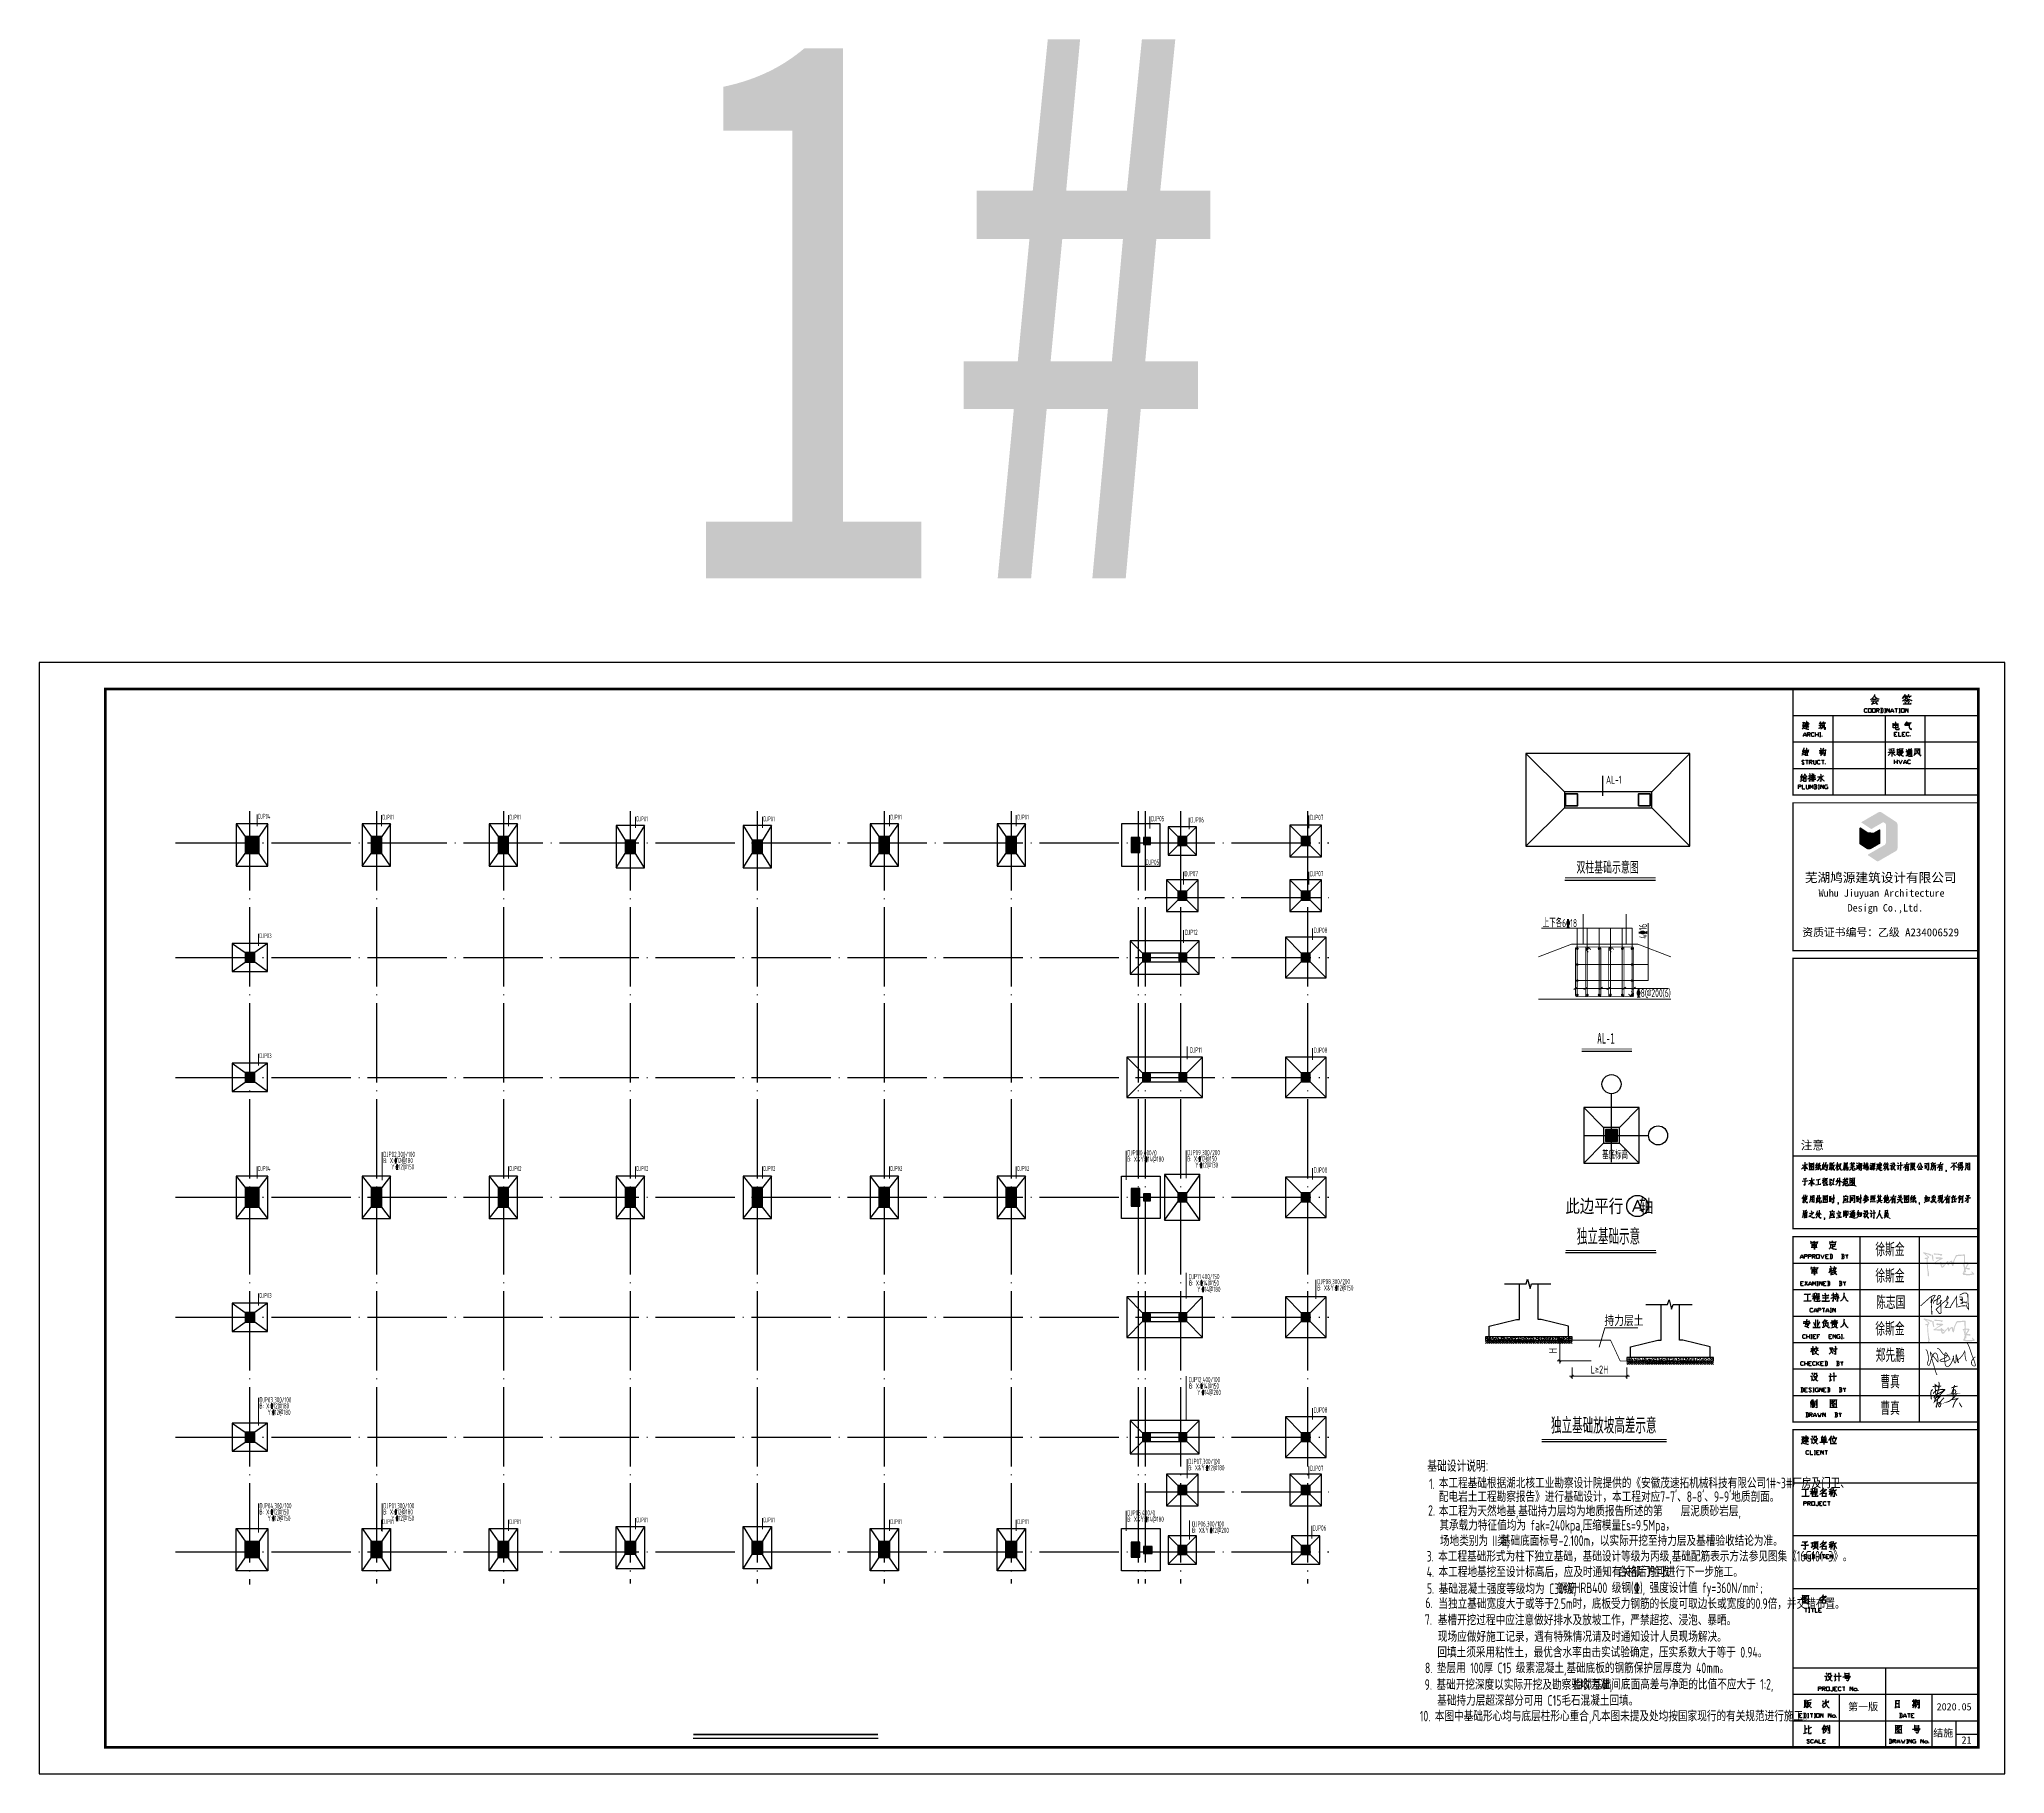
# Model space of a CAD drawing. Extents: x 2025205 to 2402328, y -557483 to 329036.
# Drawn here: x 2290878 to 2402328, y 57654 to 155997 of the extents above; entities that cross this region are included whole.
import ezdxf
from ezdxf.enums import TextEntityAlignment as Align

# ---------------------------------------------------------------- set-up
doc = ezdxf.new("R2010")
doc.units = 0
doc.header["$LTSCALE"] = 1500
doc.header["$MEASUREMENT"] = 0
doc.linetypes.add('CENTERX2', pattern=[4, 2.5, -0.5, 0.5, -0.5])
doc.linetypes.add('DOTE', pattern=[2.42, 2, -0.2, 0.02, -0.2])
for name, color, linetype in [('15', 3, 'Continuous'), ('1505', 2, 'Continuous'), ('708', 2, 'Continuous'), ('709', 7, 'Continuous'), ('AXIS', 3, 'Continuous'), ('AXIS_TEXT', 7, 'Continuous'), ('DIM', 3, 'Continuous'), ('DIM_SYMB', 3, 'Continuous'), ('DOTE', 252, 'DOTE'), ('PUB_TITLE', 4, 'Continuous'), ('SYMBT', 7, 'Continuous'), ('TEXT', 7, 'Continuous'), ('THICK', 6, 'Continuous'), ('THIN', 7, 'Continuous'), ('柱', 2, 'Continuous'), ('柱涂实', 54, 'Continuous'), ('结-说明', 7, 'Continuous')]:
    doc.layers.add(name, color=color, linetype=linetype)
for name, color, linetype, lineweight in [('1526', 7, 'Continuous', 18), ('rein', 6, 'ByLayer', 18), ('Z-详图标注', 3, 'Continuous', 18), ('查找字符', 1, 'ByLayer', 18), ('门窗洞', 2, 'Continuous', 18)]:
    doc.layers.add(name, color=color, linetype=linetype, lineweight=lineweight)
doc.styles.add('COMPLEX', font='COMPLEX')
doc.styles.add('FromPkpm', font='Pkpmeng', dxfattribs={"width": 0.7, "bigfont": 'hztxt'})
doc.styles.add('HZ', font='FSGB2312.ttf', dxfattribs={"width": 0.7, "height": 5})
doc.styles.add('S2-1500', font='FSGB2312.ttf', dxfattribs={"width": 0.6, "height": 300})
doc.styles.add('STYLE4', font='simfang.ttf', dxfattribs={"width": 0.8})
doc.styles.add('SXST', font='tssdeng.shx', dxfattribs={"bigfont": 'tssdchn.shx'})
doc.styles.add('TSSD_DIMENSION', font='tssdeng.shx', dxfattribs={"width": 0.8, "bigfont": 'tssdchn.shx'})
doc.styles.add('TSSD_REIN', font='TSSDENG', dxfattribs={"width": 0.8, "bigfont": 'TSSDCHN'})
doc.styles.add('图签2', font='simhei.ttf', dxfattribs={"height": 1000})
doc.styles.add('宋体', font='', dxfattribs={"width": 0.8})
doc.styles.add('黑体', font='simhei.ttf', dxfattribs={"width": 0.6})
doc.styles.get('宋体').set_extended_font_data('SimSun')
doc.dimstyles.new('TSSD_100_1', dxfattribs={"dimtxt": 4, "dimasz": 1, "dimexe": 2.5, "dimexo": 2.5, "dimgap": 1, "dimtad": 1, "dimdec": 0, "dimlfac": 100, "dimzin": 0, "dimdsep": 46, "dimtxsty": 'TSSD_DIMENSION', "dimblk": '_TSDBK', "dimcen": 0, "dimclrt": 7, "dimadec": 0, "dimazin": 0, "dimtfac": 1, "dimtdec": 0, "dimtix": 1, "dimtmove": 2, "dimatfit": 3, "dimldrblk": '_TSDBK', "dimtolj": 1, "dimtzin": 0, "dimarcsym": 0})
doc.dimstyles.new('TSSD_100_100', dxfattribs={"dimtxt": 300, "dimasz": 100, "dimexe": 100, "dimexo": 250, "dimgap": 100, "dimtad": 1, "dimdec": 0, "dimzin": 0, "dimdsep": 46, "dimtxsty": 'TSSD_DIMENSION', "dimblk": 'ARCHTICK', "dimcen": 0, "dimdle": 100, "dimclrt": 7, "dimadec": 0, "dimazin": 0, "dimtfac": 1, "dimtdec": 0, "dimtix": 1, "dimtmove": 2, "dimatfit": 3, "dimldrblk": '_TSDBK', "dimfxl": 1, "dimtolj": 1, "dimtzin": 0, "dimarcsym": 0})

# ---------------------------------------------------------------- blocks, each defined once
blk = doc.blocks.new('A$C79942E48')
for points in [[(8, 286, 23, 25, 0), (320, 565, 25, 25, 0), (422, 621, 25, 25, 0), (469, 630, 25, 25, 0), (481, 624, 25, 25, 0), (381, 453, 25, 25, 0), (363, 407, 25, 25, 0), (336, 392, 25, 25, 0)], [(416, 357, 21, 25, 0), (442, 445, 25, 25, 0), (538, 493, 25, 25, 0), (596, 522, 25, 25, 0), (638, 559, 25, 25, 0), (648, 573, 25, 25, 0), (651, 578, 25, 25, 0), (649, 585, 25, 25, 0), (645, 606, 25, 25, 0), (634, 620, 25, 25, 0), (619, 625, 25, 25, 0), (596, 623, 25, 25, 0), (578, 613, 25, 25, 0), (567, 586, 25, 25, 0), (557, 552, 25, 25, 0), (550, 505, 25, 25, 0), (544, 467, 25, 25, 0), (535, 384, 25, 25, 0), (531, 345, 25, 25, 0), (539, 328, 25, 25, 0), (555, 329, 25, 25, 0), (587, 346, 25, 25, 0), (622, 378, 25, 25, 0), (667, 433, 25, 25, 0), (679, 456, 25, 25, 0), (661, 468, 25, 25, 0), (652, 449, 25, 25, 0), (665, 150, 25, 25, 0), (669, 62, 25, 25, 0), (639, 37, 25, 25, 0), (604, 48, 25, 25, 0), (506, 173, 25, 25, 0), (700, 362, 25, 25, 0), (874, 507, 25, 25, 0), (901, 530, 25, 25, 0), (892, 576, 25, 25, 0), (872, 602, 25, 25, 0), (852, 532, 25, 25, 0), (856, 413, 25, 25, 0), (857, 395, 25, 25, 0), (885, 403, 25, 25, 0), (891, 381, 25, 25, 0), (794, 241, 25, 25, 0), (855, 233, 25, 25, 0), (904, 228, 25, 25, 0), (968, 232, 25, 25, 0), (982, 281, 25, 25, 0), (1165, 584, 25, 25, 0), (1170, 291, 25, 25, 0), (1185, 348, 25, 25, 0), (1188, 354, 25, 25, 0)], [(336, 392, 21, 23, 0), (344, 445, 23, 23, 0), (367, 529, 23, 23, 0), (367, 529, 23, 23, 0), (356, 131, 23, 23, 0), (364, 47, 23, 23, 0), (366, 21, 23, 23, 0), (375, 17, 23, 23, 0), (378, 67, 23, 23, 0), (378, 67, 23, 23, 0)], [(378, 67, 23, 16, 0), (385, 111, 3.2, 3.2, 0)], [(1191, 249, 21, 23, 0), (1323, 285, 25, 25, 0), (1415, 291, 25, 25, 0), (1463, 281, 25, 25, 0)]]:
    blk.add_lwpolyline(points, format="xyseb")
at = {"const_width": 25}
for points in [[(1266, 633), (1372, 690), (1423, 703), (1479, 695), (1526, 656), (1534, 409), (1550, 179), (1508, 230), (1481, 324)], [(1250, 577), (1340, 570), (1363, 521), (1347, 448), (1313, 461), (1287, 496), (1319, 508), (1349, 457), (1349, 360), (1306, 374), (1386, 406), (1437, 408), (1472, 376), (1481, 413), (1488, 411)]]:
    blk.add_lwpolyline(points, dxfattribs=at)
blk = doc.blocks.new('23131')
at = {"layer": '柱'}
for p, q in [((1903070, -69601), (1902620, -69601)), ((1902620, -69601), (1902620, -70051)), ((1903070, -69601), (1902620, -69601)), ((1902620, -69601), (1902620, -70051)), ((1902620, -70051), (1903070, -70051)), ((1902620, -70051), (1903070, -70051)), ((1903070, -70051), (1903070, -69601)), ((1903070, -70051), (1903070, -69601)), ((1903070, -76401), (1902620, -76401)), ((1902620, -76401), (1902620, -76851)), ((1903070, -76401), (1902620, -76401)), ((1902620, -76401), (1902620, -76851)), ((1902620, -76851), (1903070, -76851)), ((1902620, -76851), (1903070, -76851)), ((1903070, -76851), (1903070, -76401)), ((1903070, -76851), (1903070, -76401)), ((1903070, -90001), (1902620, -90001)), ((1902620, -90001), (1902620, -90451)), ((1903070, -90001), (1902620, -90001)), ((1902620, -90001), (1902620, -90451)), ((1903070, -90451), (1903070, -90001)), ((1903070, -90451), (1903070, -90001)), ((1902620, -90451), (1903070, -90451)), ((1902620, -90451), (1903070, -90451)), ((1903070, -96801), (1902620, -96801)), ((1902620, -96801), (1902620, -97251)), ((1903070, -96801), (1902620, -96801)), ((1902620, -96801), (1902620, -97251)), ((1903070, -97251), (1903070, -96801)), ((1903070, -97251), (1903070, -96801)), ((1902620, -97251), (1903070, -97251)), ((1902620, -97251), (1903070, -97251))]:
    blk.add_line(p, q, dxfattribs=at)
for points in [[(1903320, -63876), (1903320, -63026), (1902620, -63026), (1902620, -63876)], [(1910270, -63876), (1910270, -63026), (1909770, -63026), (1909770, -63876)], [(1917470, -63876), (1917470, -63026), (1916970, -63026), (1916970, -63876)], [(1924670, -63876), (1924670, -63226), (1924170, -63226), (1924170, -63876)], [(1931870, -63876), (1931870, -63226), (1931370, -63226), (1931370, -63876)], [(1939070, -63876), (1939070, -63026), (1938570, -63026), (1938570, -63876)], [(1946270, -63876), (1946270, -63026), (1945770, -63026), (1945770, -63876)], [(1953320, -63876), (1953320, -63026), (1952820, -63026), (1952820, -63876)], [(1903320, -83926), (1903320, -82926), (1902620, -82926), (1902620, -83926)], [(1910270, -83926), (1910270, -82926), (1909770, -82926), (1909770, -83926)], [(1917470, -83926), (1917470, -82926), (1916970, -82926), (1916970, -83926)], [(1924670, -83926), (1924670, -82926), (1924170, -82926), (1924170, -83926)], [(1931870, -83926), (1931870, -82926), (1931370, -82926), (1931370, -83926)], [(1939070, -83926), (1939070, -82926), (1938570, -82926), (1938570, -83926)], [(1946270, -83926), (1946270, -82926), (1945770, -82926), (1945770, -83926)], [(1953320, -83926), (1953320, -82926), (1952820, -82926), (1952820, -83926)], [(1903320, -103826), (1903320, -102976), (1902620, -102976), (1902620, -103826)], [(1910270, -103826), (1910270, -102976), (1909770, -102976), (1909770, -103826)], [(1917470, -103826), (1917470, -102976), (1916970, -102976), (1916970, -103826)], [(1924670, -103626), (1924670, -102976), (1924170, -102976), (1924170, -103626)], [(1931870, -103626), (1931870, -102976), (1931370, -102976), (1931370, -103626)], [(1939070, -103826), (1939070, -102976), (1938570, -102976), (1938570, -103826)], [(1946270, -103826), (1946270, -102976), (1945770, -102976), (1945770, -103826)], [(1953320, -103826), (1953320, -102976), (1952820, -102976), (1952820, -103826)]]:
    blk.add_lwpolyline(points, close=True, dxfattribs=at)
at = {"layer": '柱涂实'}
for points in [[(1903320, -63876), (1903320, -63026), (1902620, -63876), (1902620, -63026)], [(1910270, -63876), (1910270, -63026), (1909770, -63876), (1909770, -63026)], [(1917470, -63876), (1917470, -63026), (1916970, -63876), (1916970, -63026)], [(1924670, -63876), (1924670, -63226), (1924170, -63876), (1924170, -63226)], [(1931870, -63876), (1931870, -63226), (1931370, -63876), (1931370, -63226)], [(1939070, -63876), (1939070, -63026), (1938570, -63876), (1938570, -63026)], [(1946270, -63876), (1946270, -63026), (1945770, -63876), (1945770, -63026)], [(1953320, -63876), (1953320, -63026), (1952820, -63876), (1952820, -63026)], [(1903070, -70051), (1903070, -69601), (1902620, -70051), (1902620, -69601)], [(1903070, -76851), (1903070, -76401), (1902620, -76851), (1902620, -76401)], [(1903320, -83926), (1903320, -82926), (1902620, -83926), (1902620, -82926)], [(1910270, -83926), (1910270, -82926), (1909770, -83926), (1909770, -82926)], [(1917470, -83926), (1917470, -82926), (1916970, -83926), (1916970, -82926)], [(1924670, -83926), (1924670, -82926), (1924170, -83926), (1924170, -82926)], [(1931870, -83926), (1931870, -82926), (1931370, -83926), (1931370, -82926)], [(1939070, -83926), (1939070, -82926), (1938570, -83926), (1938570, -82926)], [(1946270, -83926), (1946270, -82926), (1945770, -83926), (1945770, -82926)], [(1953320, -83926), (1953320, -82926), (1952820, -83926), (1952820, -82926)], [(1903070, -90451), (1903070, -90001), (1902620, -90451), (1902620, -90001)], [(1903070, -97251), (1903070, -96801), (1902620, -97251), (1902620, -96801)], [(1903320, -103826), (1903320, -102976), (1902620, -103826), (1902620, -102976)], [(1910270, -103826), (1910270, -102976), (1909770, -103826), (1909770, -102976)], [(1917470, -103826), (1917470, -102976), (1916970, -103826), (1916970, -102976)], [(1924670, -103626), (1924670, -102976), (1924170, -103626), (1924170, -102976)], [(1931870, -103626), (1931870, -102976), (1931370, -103626), (1931370, -102976)], [(1939070, -103826), (1939070, -102976), (1938570, -103826), (1938570, -102976)], [(1946270, -103826), (1946270, -102976), (1945770, -103826), (1945770, -102976)], [(1953320, -103826), (1953320, -102976), (1952820, -103826), (1952820, -102976)]]:
    blk.add_solid(points, dxfattribs=at)
blk = doc.blocks.new('_AXISO')
blk.add_circle((0, 0), 0.5)
at = {"layer": 'AXIS_TEXT', "style": 'COMPLEX', "width": 1.041667}
blk.add_attdef('A', text='', height=0.56, dxfattribs=at).set_placement((-0.25, -0.28), (0.25, -0.28), align=Align.FIT)
blk = doc.blocks.new('_ArchTick')
at = {"color": 0, "linetype": 'ByBlock', "const_width": 0.4}
blk.add_lwpolyline([(-0.5, -0.5), (0.5, 0.5)], dxfattribs=at)
blk = doc.blocks.new('*D102')
at = {"layer": 'Defpoints', "color": 0, "transparency": 16777216}
for p in [(2153964, 88386), (2153496, 87602), (2154939, 87602)]:
    blk.add_point(p, dxfattribs=at)
at = {"layer": 'DIM', "color": 0, "lineweight": -2, "transparency": 16777216}
for p, q in [((2153496, 88486), (2153496, 87502)), ((2153714, 88386), (2153396, 88386)), ((2154689, 87602), (2153396, 87602))]:
    blk.add_line(p, q, dxfattribs=at)
at = {"layer": 'DIM', "color": 0, "lineweight": -2, "transparency": 16777216, "xscale": 100, "yscale": 100, "zscale": 100}
for p, rotation in [((2153496, 88386), 90), ((2153496, 87602), 270)]:
    blk.add_blockref('_ArchTick', p, dxfattribs=dict(at, rotation=rotation))
at = {"layer": 'DIM', "color": 7, "transparency": 16777216, "insert": (2153246, 87994), "char_height": 300, "attachment_point": 5, "rotation": 90, "style": 'TSSD_DIMENSION'}
blk.add_mtext('\\A1;H', dxfattribs=at)
blk = doc.blocks.new('_TSDBK')
blk = doc.blocks.new('*D103')
at = {"layer": 'Defpoints', "color": 0, "transparency": 16777216}
for p in [(2153964, 87602), (2153964, 87024), (2156039, 87602)]:
    blk.add_point(p, dxfattribs=at)
at = {"layer": 'DIM', "color": 0, "lineweight": -2, "transparency": 16777216}
for p, q in [((2156139, 87024), (2153864, 87024)), ((2153964, 87352), (2153964, 86924)), ((2156039, 87352), (2156039, 86924))]:
    blk.add_line(p, q, dxfattribs=at)
at = {"layer": 'DIM', "color": 0, "lineweight": -2, "transparency": 16777216, "xscale": 100, "yscale": 100, "zscale": 100, "rotation": 180}
blk.add_blockref('_ArchTick', (2153964, 87024), dxfattribs=at)
at = {"layer": 'DIM', "color": 0, "lineweight": -2, "transparency": 16777216, "xscale": 100, "yscale": 100, "zscale": 100}
blk.add_blockref('_ArchTick', (2156039, 87024), dxfattribs=at)
at = {"layer": 'DIM', "color": 7, "transparency": 16777216, "insert": (2155001, 87274), "char_height": 300, "attachment_point": 5, "style": 'TSSD_DIMENSION'}
blk.add_mtext('\\A1;L≥2H', dxfattribs=at)
blk = doc.blocks.new('4322')
at = {"layer": '709', "transparency": 33554687}
blk.add_hatch(color=256, dxfattribs=at).paths.add_polyline_path([(2155679.4, 95902.1), (2155679.4, 96352.1), (2155229.4, 96352.1), (2155229.4, 95902.1)])
at = {"layer": 'Z-详图标注'}
h = blk.add_hatch(dxfattribs=at)
h.set_pattern_fill('混凝土', color=256, scale=20, style=0)
h.set_pattern_definition([(50, (-967305.45, -273720.93), (143.4520365, -12.550427), [15, -165]), (355, (-967305.45, -273720.93), (-27.750267, 150.438427), [12, -132]), (100.4514, (-967293.49, -273721.98), (115.7018763, 137.8879084), [12.748038, -140.2284224]), (46.1842, (-967305.45, -273680.93), (213.44821, -33.103803), [22.5, -247.5]), (96.6356, (-967287.66, -273683.7), (186.932541, 194.823574), [19.122058, -210.3426]), (351.1842, (-967305.45, -273680.93), (186.932389, 194.82372), [18, -198]), (21, (-967285.45, -273690.93), (119.3814104, -80.523778), [15, -165]), (326, (-967285.45, -273690.93), (48.6630664, 145.030009), [12, -132]), (71.4514, (-967275.5, -273697.64), (168.044526, 64.5060993), [12.748038, -140.2284224]), (37.5, (-967305.447, -273720.934), (2.4319711, 66.5787708), [0, -130.4, 0, -134, 0, -132.5]), (7.5, (-967305.45, -273720.934), (52.6139075, 78.8823424), [0, -76.4, 0, -127.4, 0, -50.5]), (327.5, (-967350.047, -273720.934), (106.7644872, -4.51097435), [0, -50, 0, -156, 0, -207]), (317.5, (-967370.05, -273720.93), (116.637234, 20.0209965), [0, -65, 0, -103.6, 0, -147])])
h.paths.add_polyline_path([(2153963.7, 88518.6), (2150691.4, 88518.6), (2150691.4, 88385.7), (2153963.7, 88385.7)])
h = blk.add_hatch(dxfattribs=at)
h.set_pattern_fill('AR-HBONE', color=256, scale=80, style=0)
h.set_pattern_definition([(45, (-964680.26, -202305.03), (4e-15, 68.968367), [146.304, -48.768]), (135, (-964645.777, -202270.544), (4e-15, 68.968367), [146.304, -48.768])])
h.paths.add_polyline_path([(2150691.4, 88385.7), (2153965.9, 88385.7), (2153965.9, 88256.1), (2150691.4, 88256.1)])
h = blk.add_hatch(dxfattribs=at)
h.set_pattern_fill('混凝土', color=256, scale=20, style=0)
h.set_pattern_definition([(50, (-961957.82, -274504.17), (143.4520365, -12.550427), [15, -165]), (355, (-961957.82, -274504.17), (-27.750267, 150.438427), [12, -132]), (100.4514, (-961945.86, -274505.21), (115.7018763, 137.8879084), [12.748038, -140.2284224]), (46.1842, (-961957.82, -274464.17), (213.44821, -33.103803), [22.5, -247.5]), (96.6356, (-961940.03, -274466.93), (186.932541, 194.823574), [19.122058, -210.3426]), (351.1842, (-961957.82, -274464.17), (186.932389, 194.82372), [18, -198]), (21, (-961937.82, -274474.17), (119.3814104, -80.523778), [15, -165]), (326, (-961937.82, -274474.17), (48.6630664, 145.030009), [12, -132]), (71.4514, (-961927.87, -274480.88), (168.044526, 64.5060993), [12.748038, -140.2284224]), (37.5, (-961957.817, -274504.17), (2.4319711, 66.5787708), [0, -130.4, 0, -134, 0, -132.5]), (7.5, (-961957.82, -274504.17), (52.6139075, 78.8823424), [0, -76.4, 0, -127.4, 0, -50.5]), (327.5, (-962002.417, -274504.17), (106.7644872, -4.51097435), [0, -50, 0, -156, 0, -207]), (317.5, (-962022.42, -274504.17), (116.637234, 20.0209965), [0, -65, 0, -103.6, 0, -147])])
h.paths.add_polyline_path([(2159311.3, 87735.4), (2156039, 87735.4), (2156039, 87602.4), (2159311.3, 87602.4)])
h = blk.add_hatch(dxfattribs=at)
h.set_pattern_fill('AR-HBONE', color=256, scale=80, style=0)
h.set_pattern_definition([(45, (-959332.63, -203088.26), (4e-15, 68.968367), [146.304, -48.768]), (135, (-959298.147, -203053.78), (4e-15, 68.968367), [146.304, -48.768])])
h.paths.add_polyline_path([(2156039, 87602.4), (2159313.5, 87602.4), (2159313.5, 87472.8), (2156039, 87472.8)])
at = {"layer": '1505', "ltscale": 1}
for points in [[(2152220.7, 107063.1), (2158420.7, 107063.1), (2158420.7, 110563.1), (2152220.7, 110563.1)], [(2153675.7, 108513.1), (2156975.7, 108513.1), (2156975.7, 109113.1), (2153675.7, 109113.1)], [(2154404.4, 95077.1), (2156504.4, 95077.1), (2156504.4, 97177.1), (2154404.4, 97177.1)], [(2155154.4, 95827.1), (2155754.4, 95827.1), (2155754.4, 96427.1), (2155154.4, 96427.1)]]:
    blk.add_lwpolyline(points, close=True, dxfattribs=at)
for points in [[(2152220.7, 110563.1), (2153675.7, 109113.1)], [(2158420.7, 110563.1), (2156975.7, 109113.1)], [(2152220.7, 107063.1), (2153675.7, 108513.1)], [(2158420.7, 107063.1), (2156975.7, 108513.1)], [(2154404.4, 97177.1), (2155154.4, 96427.1)], [(2156504.4, 97177.1), (2155754.4, 96427.1)], [(2154404.4, 95077.1), (2155154.4, 95827.1)], [(2156504.4, 95077.1), (2155754.4, 95827.1)]]:
    blk.add_lwpolyline(points, dxfattribs=at)
at = {"layer": '1526', "lineweight": 25}
blk.add_line((2155131.9, 108961.9), (2155131.9, 109720.9), dxfattribs=at)
at = {"layer": '708', "lineweight": 35, "ltscale": 1}
for points in [[(2153720.7, 108588.1), (2154170.7, 108588.1), (2154170.7, 109038.1), (2153720.7, 109038.1)], [(2156470.7, 108588.1), (2156920.7, 108588.1), (2156920.7, 109038.1), (2156470.7, 109038.1)]]:
    blk.add_lwpolyline(points, close=True, dxfattribs=at)
at = {"layer": '708', "ltscale": 1}
blk.add_lwpolyline([(2155679.4, 95902.1), (2155679.4, 96352.1), (2155229.4, 96352.1), (2155229.4, 95902.1)], close=True, dxfattribs=at)
at = {"layer": '709', "linetype": 'Continuous'}
for points in [[(2153720.7, 108588.1), (2154170.7, 108588.1), (2154170.7, 109038.1), (2153720.7, 109038.1)], [(2156470.7, 108588.1), (2156920.7, 108588.1), (2156920.7, 109038.1), (2156470.7, 109038.1)], [(2155679.4, 95902.1), (2155679.4, 96352.1), (2155229.4, 96352.1), (2155229.4, 95902.1)]]:
    blk.add_lwpolyline(points, close=True, dxfattribs=at)
at = {"layer": 'AXIS'}
for p, q in [((2155454.4, 95114.6), (2155454.4, 97702.9)), ((2154441.9, 96127.1), (2156855.1, 96127.1))]:
    blk.add_line(p, q, dxfattribs=at)
at = {"layer": 'DIM', "const_width": 28}
blk.add_lwpolyline([(2156039, 87602.4), (2155781.4, 87602.4), (2155418.3, 88385.7), (2153963.7, 88385.7)], dxfattribs=at)
at = {"layer": 'rein', "color": 1, "const_width": 30}
for points in [[(2156097.7, 101473.3), (2156185.4, 101385.5, 0.1989124), (2156219.4, 101371.4), (2156247.5, 101371.4, 0.4142136), (2156295.5, 101419.4), (2156295.5, 103202.8, 0.4142136), (2156247.5, 103250.8), (2154143.5, 103250.8, 0.4142136), (2154095.5, 103202.8), (2154095.5, 101419.4, 0.4142136), (2154143.5, 101371.4), (2156247.5, 101371.4, 0.4142136), (2156295.5, 101419.4), (2156295.5, 101447.6, 0.1989124), (2156281.4, 101481.5), (2156193.7, 101569.3)], [(2154672.9, 103148.9), (2154585.2, 103236.7, 0.1989124), (2154551.2, 103250.8), (2154523.1, 103250.8, 0.4142136), (2154475.1, 103202.8), (2154475.1, 101419.4, 0.4142136), (2154523.1, 101371.4), (2155002.1, 101371.4, 0.4142136), (2155050.1, 101419.4), (2155050.1, 103202.8, 0.4142136), (2155002.1, 103250.8), (2154523.1, 103250.8, 0.4142136), (2154475.1, 103202.8), (2154475.1, 103174.7, 0.1989124), (2154489.2, 103140.7), (2154576.9, 103052.9)], [(2155547.9, 103148.9), (2155460.2, 103236.7, 0.1989124), (2155426.2, 103250.8), (2155398.1, 103250.8, 0.4142136), (2155350.1, 103202.8), (2155350.1, 101419.4, 0.4142136), (2155398.1, 101371.4), (2155877.1, 101371.4, 0.4142136), (2155925.1, 101419.4), (2155925.1, 103202.8, 0.4142136), (2155877.1, 103250.8), (2155398.1, 103250.8, 0.4142136), (2155350.1, 103202.8), (2155350.1, 103174.7, 0.1989124), (2155364.2, 103140.7), (2155451.9, 103052.9)]]:
    blk.add_lwpolyline(points, format="xyb", dxfattribs=at)
at = {"layer": 'rein', "color": 6, "const_width": 50}
for points in [[(2154160.5, 103160.8, -1), (2154160.5, 103210.8, -1)], [(2156230.5, 103160.8, -1), (2156230.5, 103210.8, -1)], [(2154160.5, 101411.4, -1), (2154160.5, 101461.4, -1)], [(2156230.5, 101411.4, -1), (2156230.5, 101461.4, -1)]]:
    blk.add_lwpolyline(points, format="xyb", close=True, dxfattribs=at)
at = {"layer": 'rein', "color": 1, "const_width": 50}
for points in [[(2154160.5, 102560.8, -1), (2154160.5, 102610.8, -1)], [(2154540.1, 103160.8, -1), (2154540.1, 103210.8, -1)], [(2154985.1, 103160.8, -1), (2154985.1, 103210.8, -1)], [(2155415.1, 103160.8, -1), (2155415.1, 103210.8, -1)], [(2155860.1, 103160.8, -1), (2155860.1, 103210.8, -1)], [(2156230.5, 102560.8, -1), (2156230.5, 102610.8, -1)], [(2154160.5, 101952.8, -1), (2154160.5, 102002.8, -1)], [(2156230.5, 101952.8, -1), (2156230.5, 102002.8, -1)], [(2154540.1, 101411.4, -1), (2154540.1, 101461.4, -1)], [(2154985.1, 101411.4, -1), (2154985.1, 101461.4, -1)], [(2155415.1, 101411.4, -1), (2155415.1, 101461.4, -1)], [(2155860.1, 101411.4, -1), (2155860.1, 101461.4, -1)]]:
    blk.add_lwpolyline(points, format="xyb", close=True, dxfattribs=at)
at = {"layer": 'THICK', "linetype": 'Continuous', "const_width": 36}
for points in [[(2153693.5, 105860.2), (2157119, 105860.2)], [(2154327.6, 99392.5), (2156228.2, 99392.5)], [(2153716.9, 91774.9), (2157140.5, 91774.9)], [(2152817.4, 84631), (2157535, 84631)]]:
    blk.add_lwpolyline(points, dxfattribs=at)
at = {"layer": 'THIN', "linetype": 'Continuous'}
for points in [[(2153693.5, 105780.2), (2157119, 105780.2)], [(2154327.6, 99312.5), (2156228.2, 99312.5)], [(2153716.9, 91694.9), (2157140.5, 91694.9)], [(2152817.4, 84551), (2157535, 84551)]]:
    blk.add_lwpolyline(points, dxfattribs=at)
at = {"layer": 'THIN'}
for points in [[(2151405.4, 90513.4), (2152224.6, 90513.4), (2152280.6, 90689.4), (2152376.6, 90337.4), (2152432.6, 90513.4), (2153158.8, 90513.4)], [(2150824.5, 88518.8), (2150824.5, 88918.8), (2151858.1, 89172.7), (2151978.1, 89172.7), (2151978.1, 89874.2), (2151978.1, 89874.2), (2151978.1, 90513.4)], [(2153830.6, 88518.8), (2153830.6, 88918.8), (2152799.2, 89172.7), (2152679.2, 89172.7), (2152679.2, 89874.2), (2152679.2, 89874.2), (2152679.2, 90513.4)], [(2156753.1, 89730.1), (2157572.3, 89730.1), (2157628.3, 89906.1), (2157724.3, 89554.1), (2157780.3, 89730.1), (2158506.4, 89730.1)], [(2156172.1, 87735.6), (2156172.1, 88135.6), (2157205.7, 88389.5), (2157325.7, 88389.5), (2157325.7, 89090.9), (2157325.7, 89090.9), (2157325.7, 89730.1)], [(2159178.2, 87735.6), (2159178.2, 88135.6), (2158146.8, 88389.5), (2158026.8, 88389.5), (2158026.8, 89090.9), (2158026.8, 89090.9), (2158026.8, 89730.1)], [(2150691.4, 88385.7), (2153963.7, 88385.7), (2153963.7, 88518.6), (2150691.4, 88518.6), (2150691.4, 88385.7)], [(2156039, 87602.4), (2159311.3, 87602.4), (2159311.3, 87735.4), (2156039, 87735.4), (2156039, 87602.4)]]:
    blk.add_lwpolyline(points, dxfattribs=at)
at = {"layer": '查找字符', "color": 0}
for p, q in [((2154384.1, 103350.8), (2154384.1, 104485.4)), ((2156006.9, 103350.8), (2156006.9, 104485.4)), ((2156844.1, 101977.8), (2156844.1, 104148.4)), ((2156238.5, 103964.4), (2152811.1, 103964.4)), ((2154160.5, 101436.4), (2154160.5, 103964.4)), ((2154540.1, 101436.4), (2154540.1, 103964.4)), ((2154985.1, 101436.4), (2154985.1, 103964.4)), ((2155415.1, 101436.4), (2155415.1, 103964.4)), ((2155860.1, 101436.4), (2155860.1, 103964.4)), ((2156238.5, 101436.4), (2156238.5, 103964.4)), ((2154160.5, 102585.8), (2156844.1, 102585.8)), ((2154160.5, 101977.8), (2156844.1, 101977.8)), ((2154027.1, 101640.4), (2154160.5, 101725.4)), ((2154095.5, 101683.4), (2157613.1, 101683.4)), ((2154406.7, 101640.4), (2154540.1, 101725.4)), ((2154981.7, 101640.4), (2155115.1, 101725.4)), ((2155281.7, 101640.4), (2155415.1, 101725.4)), ((2155856.7, 101640.4), (2155990.1, 101725.4)), ((2156227.1, 101640.4), (2156360.5, 101725.4))]:
    blk.add_line(p, q, dxfattribs=at)
at = {"layer": '查找字符'}
blk.add_line((2153945.5, 103350.8), (2154384.1, 103350.8), dxfattribs=at)
at = {"layer": '门窗洞', "lineweight": 18, "ltscale": 3.333334}
for p, q in [((2153945.5, 103350.8), (2152694.1, 102874.1)), ((2156445.5, 103350.8), (2153945.5, 103350.8)), ((2157696.9, 102874.1), (2156445.5, 103350.8)), ((2157696.9, 101271.4), (2152694.1, 101271.4))]:
    blk.add_line(p, q, dxfattribs=at)
at = {"layer": 'AXIS', "xscale": 719.9999927999452, "yscale": 719.9999927999452, "zscale": 719.9999927999452}
for p in [(2155454.4, 98062.9), (2157215.1, 96127.1)]:
    blk.add_blockref('_AXISO', p, dxfattribs=at)
at = {"layer": 'AXIS', "xscale": 800, "yscale": 800, "zscale": 800}
blk.add_blockref('_AXISO', (2156431.8, 93457.9), dxfattribs=at).add_auto_attribs({'A': 'A'})
at = {"color": 2, "style": 'HZ', "width": 0.8}
blk.add_text('此边平行    轴', height=500, dxfattribs=at).set_placement((2153712.8, 93204.8))
at = {"layer": '1526', "lineweight": 25, "style": 'FromPkpm', "width": 0.6}
for s, p in [('AL-1', (2155248.7, 109422.4)), ('上下各6%%13218', (2152858.3, 104001.4)), ('%%1328@200(6)', (2156402.6, 101356.4)), ('基底标高', (2155101.6, 95229))]:
    blk.add_text(s, height=300, dxfattribs=at).set_placement(p)
blk.add_text('4%%13216', height=300, rotation=90, dxfattribs=at).set_placement((2156793.1, 103562.6))
at = {"layer": 'TEXT'}
for s, style, width, p in [('双柱基础示意图', '黑体', 0.6, (2154129.3, 106068)), ('AL-1', '黑体', 0.6, (2154919.9, 99596)), ('持力层土', 'TSSD_DIMENSION', 0.8, (2155188.7, 88920.6))]:
    blk.add_text(s, height=400, dxfattribs=dict(at, style=style, width=width)).set_placement(p)
at = {"layer": '结-说明', "color": 7, "style": 'SXST', "width": 0.7}
for s, p in [('独立基础示意', (2154142.9, 91997.6)), ('独立基础放坡高差示意', (2153166.8, 84853.8))]:
    blk.add_text(s, height=600, dxfattribs=at).set_placement(p)
at = {"layer": 'DIM'}
dim = blk.add_linear_dim(base=(2153496.4, 87602.4), p1=(2153963.7, 88385.7), p2=(2154939.2, 87602.4), angle=90, text='H', dimstyle='TSSD_100_100', dxfattribs=at)
dim.commit()
dim.dimension.update_dxf_attribs({"geometry": '*D102', "text_midpoint": (2153246.4, 87994)})
dim = blk.add_linear_dim(base=(2153963.7, 87024.4), p1=(2156039, 87602.4), p2=(2153963.7, 87602.4), text='L≥2H', dimstyle='TSSD_100_100', dxfattribs=at)
dim.commit()
dim.dimension.update_dxf_attribs({"geometry": '*D103', "text_midpoint": (2155001.4, 87274.4)})
at = {"layer": 'THIN'}
blk.add_leader([(2154985.2, 88115.9), (2155207.4, 88848.5), (2156454.7, 88848.5)], dimstyle='TSSD_100_1', override={"dimasz": 2}, dxfattribs=at)

msp = doc.modelspace()

# ---------------------------------------------------------------- hatches: boundary and pattern name
at = {"linetype": 'CENTERX2'}
h = msp.add_hatch(color=256, dxfattribs=at)
h.dxf.hatch_style = 1
h.paths.add_polyline_path([(2400082.7, 86570.5), (2400086.9, 86574.6), (2400090.9, 86576.8), (2400094.9, 86577.5), (2400099.8, 86576.4), (2400103.9, 86575.5), (2400108, 86575.5), (2400112.4, 86576.1), (2400115.4, 86576.4), (2400119.8, 86577.9), (2400125.8, 86578.7), (2400130.4, 86579.2), (2400133.5, 86580.9), (2400136.8, 86580.9), (2400141, 86580.3), (2400144.8, 86579.8), (2400147.3, 86580.3), (2400150, 86581.3), (2400151.7, 86581.9), (2400154.2, 86582.3), (2400157.1, 86582.3), (2400158.2, 86581.2), (2400159.2, 86580.4), (2400160.9, 86578.9), (2400164.1, 86578.2), (2400166.9, 86578.2), (2400168.6, 86577.8), (2400170.6, 86577.3), (2400173.2, 86577.7), (2400174.7, 86577.5), (2400176.2, 86576.9), (2400178.5, 86576.7), (2400179.8, 86577.2), (2400181.1, 86576.7), (2400182.9, 86576.3), (2400185.2, 86576), (2400186.8, 86575.4), (2400189.8, 86574.9), (2400192.2, 86575.3), (2400194.3, 86574.8), (2400195.9, 86574.4), (2400199.2, 86574.2), (2400200.2, 86573.5), (2400201.9, 86573), (2400202.8, 86572.2), (2400205.8, 86570.4), (2400207.8, 86569.2), (2400208.9, 86566.7), (2400210.1, 86564.1), (2400212.1, 86561.2), (2400211.8, 86558.6), (2400210, 86555.5), (2400201.2, 86546.7), (2400195.9, 86541.4), (2400190.2, 86531.3), (2400186.3, 86524.2), (2400182.5, 86517.4), (2400178.7, 86510.3), (2400175.3, 86504.2), (2400171.9, 86498.1), (2400167.3, 86489.7), (2400162.7, 86481.4), (2400162.3, 86477), (2400160.8, 86473.2), (2400158, 86470.4), (2400156.8, 86467.2), (2400154.9, 86464.3), (2400153.8, 86461.3), (2400152.9, 86458.8), (2400151.9, 86456), (2400148.8, 86452.9), (2400145.8, 86449.8), (2400144.5, 86445.9), (2400143.7, 86443.9), (2400141.9, 86442.3), (2400139.9, 86439), (2400137.6, 86435), (2400135.3, 86431), (2400133.2, 86427.3), (2400131.4, 86424.1), (2400131.4, 86422), (2400130, 86420.7), (2400129.1, 86418.1), (2400128.3, 86415.8), (2400128.1, 86413.7), (2400127, 86411.8), (2400125.8, 86409.8), (2400124.9, 86408.1), (2400123, 86406.2), (2400121.1, 86404.5), (2400120, 86402), (2400119.1, 86399.9), (2400117.8, 86397.2), (2400116.7, 86394.7), (2400115.2, 86391.3), (2400114.5, 86389.7), (2400113.9, 86388.4), (2400111.6, 86387.6), (2400111, 86386.4), (2400109.9, 86383.9), (2400109.1, 86382.2), (2400108.6, 86379.9), (2400108.2, 86378.1), (2400107.2, 86376.5), (2400106.5, 86374.6), (2400105.8, 86372.3), (2400105.1, 86370.3), (2400104, 86368.6), (2400103.1, 86367), (2400103.1, 86365.3), (2400103.1, 86363.9), (2400102, 86362.5), (2400100.8, 86361.2), (2400099.5, 86359.6), (2400097.4, 86359.3), (2400095.3, 86358.9), (2400093.5, 86357.7), (2400091.6, 86356.4), (2400090.5, 86354.8), (2400089.3, 86353.9), (2400088.3, 86353), (2400086.7, 86351.8), (2400085.4, 86351.8), (2400084.1, 86352.3), (2400083.7, 86353.4), (2400083.7, 86356.4), (2400083.7, 86359), (2400085.1, 86361.4), (2400085.1, 86364.6), (2400085.1, 86367.6), (2400083.4, 86370.6), (2400082.1, 86372.9), (2400081.7, 86375), (2400080.8, 86377.8), (2400080.8, 86382.7), (2400080.2, 86387.2), (2400080.2, 86390.8), (2400079.2, 86395.4), (2400079.2, 86399.8), (2400079.2, 86404.1), (2400079.2, 86408.4), (2400078.7, 86411.5), (2400079.5, 86414.3), (2400079.5, 86416.7), (2400080.1, 86418.8), (2400080.1, 86423.8), (2400078.5, 86428.7), (2400079.3, 86431.8), (2400080.2, 86435.7), (2400081.1, 86437.7), (2400080.4, 86441.2), (2400079.6, 86445), (2400078.8, 86449.2), (2400079.3, 86451.6), (2400081.4, 86454.3), (2400082, 86457.3), (2400081.4, 86460.2), (2400081.4, 86462.9), (2400081.4, 86467.3), (2400082.3, 86470.1), (2400081.5, 86473.3), (2400080.6, 86476.9), (2400081.2, 86479.7), (2400081.7, 86482.2), (2400081.2, 86484.3), (2400081.2, 86487.2), (2400081.7, 86489.8), (2400081.3, 86493), (2400081.3, 86496.4), (2400081.3, 86502), (2400082.2, 86506.6), (2400082.2, 86512.3), (2400080.2, 86515.9), (2400080.6, 86520), (2400079.7, 86524.7), (2400078.9, 86528.4), (2400079.5, 86531.1), (2400079, 86534.5), (2400080.9, 86538.6), (2400080.6, 86543), (2400080.6, 86545.1), (2400079.3, 86550.7), (2400080.7, 86554.6), (2400081.8, 86557.8), (2400082.4, 86561), (2400082.4, 86562.5), (2400082, 86564.2), (2400081.6, 86565.5), (2400081.2, 86568.1), (2400081.8, 86569.1)], flags=16)
h.paths.add_polyline_path([(2400004.8, 86566), (2400003.3, 86565.1), (2400001.8, 86564.2), (2399999.6, 86563.6), (2399998.4, 86563.3), (2399997.3, 86562.3), (2399996.5, 86561.7), (2399995.5, 86562.1), (2399993.9, 86562.1), (2399993.1, 86560.4), (2399993.1, 86558.6), (2399993, 86556.8), (2399993.8, 86554.8), (2399994.3, 86552.8), (2399994.8, 86550.5), (2399995.2, 86548.4), (2399996.5, 86546.5), (2399997.7, 86543.9), (2399998.3, 86540.7), (2399999.4, 86538.3), (2400000.5, 86536.6), (2400001.5, 86534.5), (2400001.5, 86532.8), (2400002.5, 86530.5), (2400003.3, 86528.7), (2400002.9, 86526.2), (2400002.9, 86524.2), (2400003.7, 86522.1), (2400004.1, 86518.4), (2400004.1, 86516.1), (2400004.9, 86514.1), (2400005.4, 86510.5), (2400006, 86508.6), (2400006.5, 86506.8), (2400007.8, 86504.2), (2400008.2, 86501.6), (2400009.2, 86498), (2400010.1, 86495.7), (2400011.1, 86493.4), (2400011.7, 86491.7), (2400012.3, 86488.8), (2400012.8, 86486.4), (2400013.3, 86483.8), (2400013.9, 86481), (2400014.9, 86478.7), (2400015.1, 86476.4), (2400016.4, 86473.8), (2400017.3, 86472.1), (2400017.7, 86470.4), (2400017.7, 86467.9), (2400018.4, 86464.4), (2400019.3, 86462.5), (2400020, 86460.8), (2400021.2, 86459.8), (2400022, 86457.8), (2400022, 86456.1), (2400023.7, 86455.5), (2400025, 86455), (2400026.3, 86455.4), (2400027.2, 86456.3), (2400028.4, 86457.5), (2400029.6, 86460), (2400030.7, 86463.4), (2400032.3, 86466.9), (2400033, 86469.8), (2400033.8, 86471.6), (2400034.7, 86473.4), (2400034.5, 86476), (2400035.1, 86478.3), (2400035.5, 86480.2), (2400035.5, 86482.2), (2400034.8, 86485.3), (2400034.5, 86487.7), (2400034.5, 86489.8), (2400034.9, 86492.5), (2400034.4, 86495.4), (2400034.4, 86497.3), (2400035.9, 86499.6), (2400036.3, 86502.1), (2400035.7, 86505), (2400035.1, 86508.2), (2400036.1, 86510.9), (2400036.4, 86514.8), (2400035.9, 86516.6), (2400036.3, 86519.5), (2400035.8, 86523.1), (2400034.9, 86526), (2400034.4, 86529.5), (2400034.4, 86532.8), (2400033.8, 86535.5), (2400033.8, 86538.2), (2400033.2, 86541.2), (2400032.8, 86544.5), (2400033.2, 86547.8), (2400032.2, 86551.5), (2400031.4, 86553.3), (2400032.4, 86555.3), (2400031.8, 86559.1), (2400031.5, 86561.2), (2400029.5, 86564.5), (2400028.9, 86568), (2400026.8, 86570.9), (2400024.8, 86573.4), (2400023.7, 86574.6), (2400022.1, 86576), (2400020.2, 86577.2), (2400017.4, 86577.5), (2400015, 86577), (2400012.6, 86576.5), (2400010.7, 86574.6), (2400008.9, 86573.3), (2400007.3, 86571.5), (2400006, 86570.1), (2400005.4, 86568)], flags=16)
h.paths.add_polyline_path([(2398418.9, 86887), (2398415.5, 86909), (2398423.2, 86923.2), (2398436.8, 86932.1), (2398461.3, 86934.9), (2398479.8, 86934.9), (2398501.1, 86934.9), (2398520, 86932.1), (2398546, 86933.1), (2398580, 86930.6), (2398607.1, 86928.6), (2398631.6, 86926.8), (2398659, 86924.8), (2398691.4, 86922.5), (2398722.9, 86920.2), (2398760.3, 86915.1), (2398763.4, 86914.7), (2398787.1, 86911.5), (2398804.2, 86900.9), (2398812.9, 86887.6), (2398812.9, 86871), (2398807, 86858), (2398795.6, 86849), (2398789.5, 86844.3), (2398786, 86836.7), (2398779.2, 86828.6), (2398770.2, 86824.6), (2398755, 86821.5), (2398744.8, 86821.5), (2398736.8, 86816.3), (2398724.9, 86814.2), (2398711.5, 86804.2), (2398685.7, 86791.3), (2398663.9, 86780.4), (2398637.8, 86767.4), (2398619.2, 86758.1), (2398599.5, 86748.3), (2398582.2, 86739.7), (2398566.1, 86731.6), (2398544.9, 86721), (2398526.2, 86711.7), (2398512.9, 86699.1), (2398493.6, 86691.2), (2398480.7, 86679.3), (2398463.3, 86668.8), (2398448.8, 86660.1), (2398434.5, 86645.5), (2398420.1, 86636.6), (2398407, 86628.5), (2398395.9, 86621.6), (2398388.3, 86616.9), (2398388.3, 86610.7), (2398398.7, 86605.7), (2398415.1, 86611.7), (2398433, 86611.7), (2398441.9, 86607.7), (2398452.3, 86607.7), (2398470.7, 86607.7), (2398493, 86607.7), (2398512.9, 86604.2), (2398538.7, 86604.2), (2398565.5, 86604.2), (2398581.4, 86600.2), (2398600.2, 86595.5), (2398618.6, 86595.5), (2398635.5, 86595.5), (2398651.9, 86595.5), (2398661.8, 86595.5), (2398666.3, 86599.7), (2398666.3, 86604.7), (2398665.3, 86615.6), (2398664.1, 86628.5), (2398663, 86641.5), (2398663, 86650.8), (2398672.8, 86661.7), (2398680.7, 86670.6), (2398692.6, 86674.6), (2398704.5, 86674.6), (2398718.4, 86667.7), (2398729, 86662.4), (2398735.8, 86650.8), (2398741.5, 86641.2), (2398751.7, 86634), (2398765.1, 86618.6), (2398781, 86608.7), (2398787.2, 86604.8), (2398798.9, 86597.5), (2398806, 86593), (2398817.6, 86585.8), (2398831.6, 86582.9), (2398847.1, 86582.9), (2398857, 86582.9), (2398867.4, 86577.8), (2398872.4, 86569.4), (2398877.7, 86560.3), (2398877.7, 86548), (2398873.4, 86541.6), (2398873.4, 86532.7), (2398864, 86526.7), (2398857.5, 86522.6), (2398856.4, 86522), (2398852.5, 86519.8), (2398852.8, 86515), (2398850.9, 86512.6), (2398847.1, 86510.8), (2398844.4, 86507.7), (2398839, 86507.7), (2398830.4, 86509.4), (2398819.7, 86511.5), (2398811.9, 86513.1), (2398806.3, 86515.9), (2398801.7, 86518.2), (2398796.1, 86518.2), (2398789.3, 86519.6), (2398784.8, 86520.5), (2398780.2, 86521.4), (2398776.2, 86521.4), (2398770.9, 86521.4), (2398766.3, 86521.4), (2398763.2, 86521.4), (2398759.4, 86519.2), (2398757.8, 86518.3), (2398757.8, 86513.2), (2398759.5, 86509.6), (2398759.5, 86504.4), (2398759.5, 86500.9), (2398760.9, 86497.6), (2398760.9, 86493.7), (2398760.9, 86490.1), (2398764.1, 86486), (2398762.7, 86483.3), (2398765.8, 86477.8), (2398769.7, 86473.2), (2398769.7, 86468.1), (2398771.7, 86461.5), (2398775, 86456.7), (2398773.5, 86451.6), (2398774.5, 86446.4), (2398774.5, 86442), (2398775.5, 86438.1), (2398777.9, 86434.8), (2398777.9, 86431.7), (2398781.4, 86429.9), (2398786, 86427.4), (2398788.7, 86425.9), (2398793.3, 86425.9), (2398796.6, 86422.8), (2398798.8, 86422.8), (2398801.6, 86424.6), (2398805.8, 86427.3), (2398811.6, 86431.1), (2398814.1, 86434.8), (2398818.3, 86439.1), (2398823.9, 86443), (2398826.8, 86447.6), (2398829.4, 86452), (2398832.3, 86456.7), (2398836.4, 86459), (2398840.6, 86461.3), (2398843.1, 86462.7), (2398845, 86466.1), (2398846.2, 86468.2), (2398848.3, 86472), (2398851.6, 86477.8), (2398857.7, 86482.1), (2398862.5, 86485.5), (2398869.2, 86487.6), (2398874.1, 86489.2), (2398877.7, 86493.2), (2398883.4, 86497.3), (2398886.8, 86502.6), (2398889.1, 86506.1), (2398892.5, 86511.3), (2398897, 86515.8), (2398899.6, 86518.5), (2398908.2, 86527.1), (2398913.4, 86532.3), (2398916.9, 86538.3), (2398921.7, 86543.5), (2398923.5, 86549.5), (2398930.9, 86556.4), (2398935.9, 86561), (2398939.5, 86564.4), (2398942.8, 86567.5), (2398945.9, 86572.9), (2398950.3, 86580.6), (2398953, 86585.3), (2398954.8, 86590.5), (2398958.2, 86593.1), (2398962.5, 86596.5), (2398967.7, 86598.3), (2398970.9, 86602.2), (2398981.9, 86611.8), (2398985.8, 86617.2), (2398988.4, 86623.4), (2398993.9, 86627.3), (2398999, 86630.9), (2399002.6, 86635.5), (2399010.6, 86642.8), (2399017.6, 86649.3), (2399023.2, 86654.4), (2399026.9, 86660), (2399029.4, 86663.7), (2399041, 86671.9), (2399046.7, 86678.8), (2399050.4, 86683.3), (2399057, 86691.4), (2399059.3, 86699.4), (2399060.3, 86702.8), (2399065.3, 86707.7), (2399071.5, 86713.7), (2399078.5, 86715), (2399081.9, 86719), (2399089.4, 86719), (2399098.2, 86719), (2399104.4, 86719), (2399108.4, 86715.9), (2399112.5, 86712.6), (2399118.6, 86707.8), (2399123.6, 86701.1), (2399129.3, 86696.2), (2399130.4, 86692), (2399132.3, 86688.2), (2399134.3, 86679.8), (2399134.3, 86672.2), (2399134.3, 86666.1), (2399132.5, 86660), (2399132.5, 86655.1), (2399134.6, 86648.6), (2399134.6, 86643.2), (2399138.4, 86636.9), (2399138.4, 86631.6), (2399138.4, 86627.3), (2399138.4, 86623.6), (2399139.3, 86618.3), (2399140.2, 86613.8), (2399140.2, 86609.3), (2399138.9, 86604.2), (2399141.6, 86600.3), (2399142.5, 86596.1), (2399144.9, 86595), (2399148.4, 86594), (2399149.3, 86597.2), (2399153.9, 86603.2), (2399155.3, 86612), (2399161.7, 86623.6), (2399161.7, 86628.9), (2399166.6, 86637.3), (2399170.4, 86643.8), (2399175.5, 86646.6), (2399179.1, 86649.9), (2399189.4, 86659.5), (2399198.7, 86673.3), (2399204.8, 86679.4), (2399214, 86688.6), (2399217.7, 86696.1), (2399224.8, 86699.2), (2399232.9, 86705.5), (2399246.6, 86713.2), (2399255.5, 86718.1), (2399263.7, 86722.8), (2399271.5, 86730), (2399276.6, 86734.7), (2399284.1, 86734.7), (2399288.4, 86739.1), (2399293.9, 86741.6), (2399315.3, 86744.2), (2399332.3, 86736.3), (2399340.4, 86732.6), (2399340.4, 86723.5), (2399345.5, 86716.2), (2399352.5, 86706.3), (2399356.7, 86700.4), (2399356.7, 86690.9), (2399360.2, 86681.8), (2399362.7, 86675.4), (2399362.7, 86665.1), (2399365.6, 86658.2), (2399371.4, 86644.2), (2399371.4, 86634.7), (2399371.4, 86628.4), (2399371.4, 86619), (2399371.4, 86612.1), (2399374.1, 86609), (2399378.2, 86615.9), (2399383.1, 86624.2), (2399386.3, 86637.8), (2399388.9, 86648.6), (2399393.9, 86656.3), (2399396.7, 86669.5), (2399398.5, 86678.1), (2399404.5, 86688.6), (2399416.9, 86716.7), (2399426.4, 86738.3), (2399428.4, 86753.3), (2399430.7, 86769.8), (2399438.5, 86782.4), (2399449.6, 86800.2), (2399456.8, 86811.8), (2399461.6, 86832.2), (2399472.1, 86854.2), (2399481, 86872.8), (2399489.8, 86891.1), (2399497.2, 86906.1), (2399509.3, 86930.6), (2399516.6, 86945.4), (2399523.2, 86958.7), (2399532, 86990.5), (2399535.2, 87002.2), (2399540, 87019.6), (2399556.2, 87034.8), (2399564.8, 87042.9), (2399564.8, 87058.1), (2399596.5, 87065.4), (2399606.8, 87067.7), (2399632.9, 87073.7), (2399654.5, 87073.7), (2399682.9, 87073.7), (2399726.4, 87080), (2399751.4, 87080), (2399773.1, 87080), (2399793.3, 87080), (2399814.2, 87080), (2399845.7, 87080), (2399854.5, 87080), (2399876.3, 87084.1), (2399891.7, 87086.9), (2399906.9, 87086.9), (2399918.6, 87091.8), (2399939, 87091.8), (2399953.2, 87091.8), (2399964, 87091.8), (2399975.8, 87095.9), (2399992.9, 87093.4), (2400007.5, 87097.5), (2400023.4, 87097.5), (2400034.5, 87097.5), (2400048.8, 87097.5), (2400060.8, 87097.5), (2400065.6, 87091.1), (2400072.9, 87088.3), (2400075.4, 87081.9), (2400078.2, 87075), (2400082.6, 87064), (2400082.6, 87052.1), (2400082.6, 87045.4), (2400082.6, 87034.3), (2400080.6, 87026.7), (2400078.4, 87018.4), (2400078.4, 87011.2), (2400078.4, 87003.2), (2400078.4, 86997.7), (2400078.4, 86986), (2400078.4, 86975.6), (2400078.4, 86967.6), (2400078.4, 86961.3), (2400078.8, 86937.6), (2400078.8, 86925.7), (2400078.8, 86909.7), (2400078.8, 86886.5), (2400083.5, 86860.7), (2400083.5, 86844.1), (2400080.9, 86827.6), (2400080.9, 86814.7), (2400081, 86807.8), (2400079.3, 86794.8), (2400079.3, 86783.1), (2400079.3, 86773.3), (2400079.3, 86767), (2400079.3, 86761.7), (2400081.2, 86752.2), (2400081.2, 86744), (2400081.2, 86733.3), (2400079.1, 86722), (2400081.6, 86716.1), (2400081.6, 86704.1), (2400083.6, 86698), (2400084, 86689.9), (2400084, 86684.1), (2400084, 86676.6), (2400084, 86671.5), (2400084, 86664.2), (2400084, 86660.1), (2400086.7, 86655.4), (2400089.1, 86651.1), (2400091.3, 86647.2), (2400098.7, 86647.2), (2400102.3, 86645.4), (2400109.9, 86645.4), (2400113.7, 86646.3), (2400125.8, 86648.8), (2400132.3, 86648.8), (2400137.6, 86646.1), (2400144.9, 86647.3), (2400150.8, 86645), (2400158.7, 86645), (2400179.5, 86645.2), (2400192.8, 86641.9), (2400202.4, 86641.9), (2400211.2, 86641.9), (2400222.2, 86639.4), (2400236.5, 86639.4), (2400244.9, 86638.4), (2400259.1, 86636.7), (2400270.3, 86635.3), (2400274.2, 86631.2), (2400283.8, 86627.3), (2400288.5, 86625.4), (2400291.3, 86618.8), (2400293, 86614.8), (2400295.2, 86609.5), (2400297, 86605.4), (2400299.2, 86600.1), (2400300.3, 86597.5), (2400304.7, 86587.1), (2400302.4, 86581.8), (2400302.4, 86575.9), (2400302.4, 86572.5), (2400302.4, 86569.3), (2400296.9, 86562.3), (2400292.3, 86556.5), (2400289.3, 86550.1), (2400286.2, 86543.3), (2400284.1, 86538.8), (2400279.1, 86534.8), (2400276.8, 86530.3), (2400270.1, 86522.1), (2400265.4, 86516.4), (2400265.4, 86510.3), (2400261.1, 86505.9), (2400257.8, 86494.7), (2400256, 86488.4), (2400250.9, 86484.2), (2400245.4, 86479.8), (2400239.5, 86474.9), (2400236.2, 86468.5), (2400232.5, 86461.5), (2400230, 86456.7), (2400225.4, 86447.9), (2400222.5, 86442.3), (2400217, 86435.6), (2400211.5, 86429.1), (2400203.4, 86419.4), (2400200.8, 86412.5), (2400194.5, 86404.7), (2400190.2, 86396.8), (2400185.7, 86388.4), (2400182.6, 86382.8), (2400178.8, 86375.8), (2400175.9, 86366.7), (2400171.6, 86362.4), (2400168.7, 86359.5), (2400168.7, 86355), (2400166.3, 86352), (2400164.7, 86350), (2400164.7, 86346.7), (2400169.1, 86343.8), (2400175.3, 86339.8), (2400183.8, 86337.9), (2400192, 86337.9), (2400202.8, 86333.8), (2400211.4, 86333.8), (2400223.3, 86331.8), (2400231, 86334), (2400241.4, 86332), (2400252.5, 86332), (2400257.2, 86328.7), (2400268.6, 86328.7), (2400278.7, 86331.7), (2400287.9, 86331.7), (2400297.9, 86331.7), (2400308.5, 86331.7), (2400316.5, 86333.3), (2400325.7, 86329), (2400334, 86323.1), (2400339.8, 86315.9), (2400343.6, 86311.2), (2400347.9, 86305.7), (2400350, 86299.8), (2400351.6, 86295.1), (2400351.6, 86291), (2400351.6, 86285.7), (2400351.6, 86274.9), (2400349.4, 86265.5), (2400347.9, 86259.4), (2400343, 86255.5), (2400339.2, 86252.4), (2400335.9, 86249.3), (2400334.3, 86245.5), (2400332.9, 86242.2), (2400326.1, 86240.2), (2400320.6, 86235.7), (2400309.3, 86235.7), (2400304, 86235.7), (2400295.6, 86238.1), (2400286.6, 86238.1), (2400282.1, 86241), (2400276.8, 86241), (2400270.7, 86247.5), (2400261.7, 86251.6), (2400248, 86257.8), (2400242, 86260.5), (2400232.5, 86260.5), (2400229, 86258.7), (2400218.4, 86255.7), (2400210.4, 86257.5), (2400202.9, 86259.2), (2400197.6, 86260.5), (2400193.9, 86263), (2400187.3, 86263), (2400181, 86264.5), (2400176.1, 86264.5), (2400171.2, 86264.5), (2400166.9, 86264.5), (2400158.3, 86266.9), (2400153.6, 86268.2), (2400148.5, 86269.7), (2400144.8, 86266.9), (2400139.7, 86266.9), (2400136.5, 86264), (2400132.2, 86264), (2400127.7, 86264), (2400123.8, 86264), (2400120.5, 86260.6), (2400118.7, 86255.5), (2400117.3, 86251.6), (2400116.1, 86248.3), (2400113.5, 86241.2), (2400113.5, 86229.5), (2400113.5, 86223.3), (2400113.5, 86211.1), (2400113.5, 86198.8), (2400116.6, 86192.3), (2400121.7, 86181.2), (2400122.5, 86171), (2400123.4, 86159.5), (2400123.4, 86153.2), (2400125.4, 86143.8), (2400125.4, 86136), (2400128.4, 86127.7), (2400128.4, 86122.4), (2400128.4, 86119.9), (2400128.4, 86110.7), (2400124.9, 86103.1), (2400121.5, 86095.6), (2400119.8, 86092), (2400112.3, 86089.2), (2400104.3, 86086.3), (2400093.5, 86084.1), (2400088.2, 86084.1), (2400080.8, 86088), (2400079, 86091.9), (2400073.4, 86094.1), (2400070.2, 86094.1), (2400067.1, 86091.5), (2400061.8, 86083.1), (2400058.4, 86077.7), (2400054, 86067.3), (2400051, 86060.1), (2400046.9, 86050.4), (2400046.9, 86040.8), (2400044.4, 86033.8), (2400044.8, 86031.4), (2400045.6, 86026.5), (2400057.7, 86023), (2400065.6, 86020.7), (2400078.2, 86017.1), (2400094.2, 86012.4), (2400104.7, 86007.6), (2400113.5, 86007.6), (2400120, 86001.1), (2400132.1, 86001.1), (2400144.5, 86001.5), (2400154.5, 85997.8), (2400168.6, 85994.7), (2400183, 85994.7), (2400202.2, 85994.5), (2400212.4, 85994.4), (2400221.8, 85992.1), (2400236.3, 85992.1), (2400249.6, 85992.1), (2400265.6, 85992.1), (2400280.1, 85992.1), (2400299.1, 85990), (2400315.6, 85988.2), (2400333.3, 85990.4), (2400356.3, 85993.3), (2400372.8, 85995.4), (2400394.2, 85999.8), (2400413.9, 86001.9), (2400428.5, 86003.4), (2400443.5, 86003.4), (2400454.7, 86003.4), (2400463.3, 86007), (2400473.5, 86007), (2400482.5, 86011.2), (2400488.5, 86014.1), (2400488.5, 86020.2), (2400483.7, 86026.3), (2400479.9, 86036.8), (2400469.7, 86043.2), (2400462.9, 86050.1), (2400457.2, 86056), (2400457.2, 86066), (2400454.7, 86069.3), (2400451.1, 86081.4), (2400447.6, 86087.3), (2400447.6, 86096.7), (2400444.9, 86104.9), (2400444.9, 86111.9), (2400450.5, 86122.3), (2400455.8, 86127.6), (2400465.4, 86129.6), (2400474.4, 86126.4), (2400482.1, 86123.6), (2400487, 86117.8), (2400489.9, 86111.5), (2400496.4, 86104.9), (2400503.8, 86097.6), (2400511.4, 86093.9), (2400519.7, 86089.9), (2400528.7, 86081.4), (2400532.8, 86075.1), (2400540, 86064), (2400547.6, 86055.2), (2400556, 86045.5), (2400556, 86039.5), (2400564.5, 86034), (2400571.8, 86029.3), (2400577.8, 86022.5), (2400587.4, 86015.8), (2400591.3, 86010.5), (2400596, 86001.1), (2400599.1, 85991.3), (2400599.1, 85986), (2400599.1, 85974.5), (2400594, 85965.3), (2400585, 85956.9), (2400574.8, 85951.4), (2400567.4, 85949.6), (2400558.9, 85947.4), (2400548.9, 85945), (2400538, 85945), (2400522.7, 85945), (2400513.9, 85942.6), (2400504.7, 85942.6), (2400492.6, 85942.6), (2400481.2, 85940.2), (2400473, 85938.4), (2400462.3, 85936.1), (2400450.9, 85936.1), (2400437.6, 85932.8), (2400425.6, 85929.7), (2400411.4, 85926.1), (2400389.8, 85922.8), (2400373, 85922.8), (2400359.3, 85920.5), (2400343.4, 85920.5), (2400326.4, 85918.2), (2400307.3, 85915.7), (2400288.8, 85917.2), (2400273.6, 85917.2), (2400260.3, 85917.2), (2400248.7, 85914.6), (2400237.9, 85914.6), (2400227.9, 85914.6), (2400219.3, 85914.6), (2400209.7, 85914.6), (2400206.8, 85911.7), (2400201.6, 85906.5), (2400193.7, 85908.2), (2400190.1, 85912.7), (2400179.5, 85917), (2400167.3, 85919.7), (2400150.3, 85919.7), (2400133.2, 85921.7), (2400119.7, 85921.7), (2400110.5, 85924.4), (2400100.9, 85929.5), (2400090.9, 85929.5), (2400076.8, 85927), (2400066.3, 85927), (2400059, 85932.1), (2400053, 85936.3), (2400045.4, 85938.9), (2400032.6, 85938.9), (2400025.2, 85937.2), (2400008.9, 85935.2), (2399997, 85937.7), (2399985.2, 85940.1), (2399974.5, 85945.8), (2399968.8, 85952.6), (2399960.9, 85961.9), (2399955.9, 85976.7), (2399952, 85993), (2399948.7, 86006.8), (2399944.2, 86018.2), (2399947.9, 86031.9), (2399955.7, 86044.8), (2399964, 86055.5), (2399972.5, 86067), (2399979.6, 86076.7), (2399985.7, 86085), (2399985.7, 86094.3), (2399986.9, 86104.1), (2399987.9, 86111.1), (2399992.5, 86122.8), (2399999.7, 86135), (2400004.5, 86150), (2400008.8, 86163.3), (2400011.1, 86174.9), (2400012.1, 86187.3), (2400015.9, 86195), (2400021.1, 86205.3), (2400027.2, 86217.5), (2400029.4, 86229.2), (2400029.4, 86240.5), (2400029.4, 86252.4), (2400026.7, 86261.5), (2400025, 86272.3), (2400020.8, 86280.3), (2400017.1, 86287.3), (2400012.5, 86293.6), (2400009.9, 86299.1), (2400009.9, 86306.5), (2400012.1, 86314.2), (2400013.5, 86323.8), (2400014, 86335.2), (2400014.5, 86345.9), (2400011.6, 86353.8), (2400011.6, 86363), (2400009, 86369.4), (2400006.3, 86376.3), (2400006.3, 86383.7), (2400004.4, 86389.7), (2400001.7, 86394), (2399998.1, 86401.4), (2399998.1, 86408.3), (2399996, 86415.4), (2399996, 86424.7), (2399991.9, 86430.2), (2399989.9, 86436.5), (2399987.3, 86444.5), (2399985.8, 86452.6), (2399984.3, 86460.7), (2399982.1, 86465.4), (2399979.8, 86470.1), (2399975.8, 86474.7), (2399974.1, 86484.8), (2399972.6, 86493.8), (2399969.2, 86502.3), (2399966.2, 86510.1), (2399963.7, 86521.7), (2399960.4, 86531.3), (2399955.6, 86537.8), (2399952.2, 86546.1), (2399946, 86556.1), (2399941, 86562.1), (2399935.8, 86566.1), (2399931.3, 86568.3), (2399926.9, 86573), (2399921.1, 86579.1), (2399917.8, 86587.1), (2399916.1, 86593.9), (2399916.1, 86601.5), (2399918.3, 86610), (2399923.9, 86616.8), (2399932.8, 86622.6), (2399943.1, 86625.8), (2399951.4, 86626.8), (2399960.6, 86628), (2399966.9, 86628), (2399978.6, 86628), (2399988.7, 86631.3), (2400000.1, 86635.1), (2400010, 86638.4), (2400017.1, 86640.7), (2400024.1, 86643), (2400026.2, 86649.5), (2400026.2, 86657.4), (2400024.9, 86663.8), (2400024.9, 86670.9), (2400026.1, 86678.2), (2400026.1, 86686.1), (2400025.4, 86693.8), (2400025.4, 86699.6), (2400025.9, 86709.3), (2400024.9, 86717), (2400023.9, 86724.6), (2400022.8, 86733.3), (2400022.8, 86744.9), (2400020.6, 86753.2), (2400018.8, 86760.1), (2400018.8, 86768.5), (2400018.8, 86775.2), (2400018.8, 86784.1), (2400018.8, 86796.8), (2400017, 86809.9), (2400017, 86822.9), (2400019, 86838.6), (2400017.1, 86850.2), (2400017.1, 86862.5), (2400018.5, 86871.9), (2400016.5, 86885.8), (2400018.3, 86896.5), (2400017.2, 86904.8), (2400015.8, 86916.7), (2400015.8, 86925.8), (2400014.2, 86932.5), (2400013.9, 86943.2), (2400013.9, 86956.3), (2400013.9, 86968.4), (2400012.9, 86976.1), (2400011.5, 86986.1), (2400013, 86996), (2400008.4, 87004), (2400008.4, 87013.9), (2400006.9, 87020.9), (2400000.8, 87025.3), (2399995.7, 87028.9), (2399983.3, 87028.9), (2399973.8, 87028.9), (2399967.2, 87028.9), (2399957.5, 87026.9), (2399941.3, 87025.4), (2399927.7, 87025.4), (2399912.2, 87025.4), (2399904.3, 87023.1), (2399893.2, 87021.7), (2399882.1, 87019.2), (2399870.2, 87019.2), (2399864.7, 87016.9), (2399851.3, 87015), (2399840.9, 87013.5), (2399827, 87013.5), (2399818.1, 87015.9), (2399812.8, 87013.8), (2399805.4, 87013.8), (2399800.5, 87011.5), (2399791.8, 87009.5), (2399782.1, 87007.2), (2399773.1, 87007.2), (2399766.4, 87004.6), (2399757.3, 87004.6), (2399748.3, 87004.6), (2399738.3, 87006.3), (2399728.4, 87006.3), (2399723.6, 87005.1), (2399709.8, 87003.3), (2399696, 87003.3), (2399681.4, 87003.7), (2399671.5, 87002.3), (2399660.6, 87002.3), (2399653.2, 87000.1), (2399649.3, 86998.9), (2399644.2, 86995.7), (2399637.7, 86994.7), (2399631.2, 86994.7), (2399621.7, 86990.9), (2399617.7, 86989.3), (2399610.1, 86987.3), (2399605.4, 86982.5), (2399600.6, 86977.8), (2399592.2, 86969.3), (2399589.8, 86961.9), (2399587.4, 86954.4), (2399583.7, 86948.3), (2399579.5, 86941.2), (2399578, 86936.4), (2399570.5, 86923.3), (2399565, 86918.1), (2399562.2, 86909.5), (2399556, 86898.6), (2399551.1, 86889.9), (2399547.7, 86883.9), (2399547.7, 86881), (2399543.2, 86872.5), (2399537.8, 86865.4), (2399532.3, 86858.1), (2399526.9, 86850.9), (2399524.2, 86843.5), (2399518.6, 86836.1), (2399517.6, 86829.4), (2399514.3, 86821.9), (2399514.3, 86815.3), (2399512, 86804.4), (2399510.6, 86797.5), (2399508.2, 86791.1), (2399502.4, 86784), (2399498.6, 86779.4), (2399498.6, 86774.3), (2399495.6, 86768.6), (2399490.6, 86763.8), (2399488.3, 86755.4), (2399486.3, 86748.3), (2399483.7, 86738.8), (2399475.6, 86733.3), (2399475, 86727.8), (2399472.4, 86721.2), (2399471.1, 86713.7), (2399469.9, 86706.6), (2399469.5, 86704.3), (2399466.3, 86700.7), (2399464.3, 86697.4), (2399461.4, 86692.6), (2399461.4, 86686.6), (2399461.4, 86678.2), (2399463.4, 86673.5), (2399463.4, 86664.7), (2399463.4, 86657.3), (2399461.7, 86646.8), (2399460.6, 86639.5), (2399458.1, 86631.7), (2399456.1, 86625.3), (2399456.1, 86619.9), (2399456.1, 86615.5), (2399456.1, 86608.1), (2399453.6, 86601.8), (2399451.4, 86596.1), (2399449.8, 86589.2), (2399447.8, 86580.2), (2399445.8, 86571.4), (2399444.9, 86567.2), (2399441.6, 86559.7), (2399440.6, 86551.5), (2399438.4, 86546), (2399435.8, 86534.5), (2399433.8, 86525.4), (2399433.8, 86519.3), (2399432.2, 86512.1), (2399430.6, 86504.7), (2399430.6, 86495.7), (2399429.3, 86490.6), (2399427.5, 86483.8), (2399426.8, 86480.9), (2399424, 86476.2), (2399421.3, 86471.5), (2399418.6, 86466.9), (2399418.6, 86463.8), (2399418.1, 86459.8), (2399416.4, 86455.8), (2399413.9, 86452.4), (2399410.4, 86449.8), (2399405.8, 86446.4), (2399403.2, 86444.5), (2399399.4, 86441.7), (2399394.1, 86439.5), (2399388.9, 86437.5), (2399382.3, 86437.5), (2399377.8, 86438.8), (2399371.8, 86438.8), (2399365.9, 86440.1), (2399361.7, 86441), (2399358.2, 86443), (2399353.9, 86445.5), (2399351.6, 86450.6), (2399348.9, 86457.2), (2399345.1, 86466.4), (2399342.4, 86473.2), (2399339.6, 86480.1), (2399334.9, 86487.7), (2399329.5, 86492.7), (2399329.5, 86502.3), (2399324.1, 86510.2), (2399321.1, 86520.1), (2399318.1, 86530.3), (2399318.1, 86539), (2399316.1, 86548.3), (2399313.8, 86555.5), (2399310.2, 86563), (2399307.4, 86569.1), (2399304.8, 86574.6), (2399305.1, 86584.8), (2399303.2, 86596.4), (2399301.6, 86606.2), (2399300.7, 86614.5), (2399300.7, 86622.4), (2399299.7, 86630.7), (2399297.9, 86636.2), (2399295.4, 86643.9), (2399293.7, 86649), (2399292.2, 86653.7), (2399288.9, 86658.4), (2399288.9, 86662.9), (2399287, 86667.7), (2399285.7, 86674.3), (2399283.4, 86678.2), (2399279.8, 86678.2), (2399276.7, 86676.9), (2399274, 86672.9), (2399271.7, 86671.2), (2399268, 86668.6), (2399265.8, 86665.2), (2399264, 86662.5), (2399260.8, 86661.4), (2399258.3, 86660.1), (2399252.8, 86660.1), (2399251.5, 86660.1), (2399251.5, 86657.5), (2399248.4, 86652.1), (2399243.3, 86643.2), (2399237.4, 86640.4), (2399231.5, 86635.3), (2399227.6, 86627), (2399222.3, 86618.9), (2399218.1, 86612.5), (2399213.6, 86605.5), (2399210.9, 86598.5), (2399205.8, 86592.4), (2399203.3, 86587), (2399202, 86580.4), (2399199.5, 86574.3), (2399196.4, 86567.1), (2399194.6, 86558.2), (2399193.1, 86551), (2399189.6, 86545.1), (2399186, 86535.6), (2399183.3, 86528.5), (2399179.6, 86522), (2399177.4, 86514.5), (2399173.4, 86508.4), (2399169.3, 86502.9), (2399163.9, 86498.8), (2399161, 86494.7), (2399155.3, 86490.6), (2399151, 86485.6), (2399146.2, 86482.6), (2399141.8, 86479.9), (2399137.6, 86478.9), (2399131.6, 86477.5), (2399125.7, 86477.5), (2399120.2, 86479.4), (2399114.5, 86481.4), (2399107.4, 86486.3), (2399101.8, 86490.2), (2399098, 86495.2), (2399094.9, 86501.7), (2399090.7, 86510.8), (2399087.4, 86517.6), (2399083, 86527), (2399081.2, 86535), (2399079.7, 86541.1), (2399078.5, 86546.3), (2399078.5, 86552.3), (2399076.8, 86560), (2399076.8, 86568), (2399074.9, 86574.3), (2399074.9, 86578.7), (2399074.6, 86585.8), (2399073.1, 86589.4), (2399071.5, 86595.3), (2399072.8, 86598.3), (2399071.7, 86604), (2399070.9, 86608.1), (2399070.9, 86613.3), (2399069.4, 86618.8), (2399069.4, 86623.2), (2399068.1, 86626.4), (2399067, 86629), (2399065.7, 86629.8), (2399063.1, 86629.8), (2399059.9, 86628.6), (2399058.1, 86626.1), (2399055.9, 86623.2), (2399054.3, 86618.8), (2399052.8, 86617.2), (2399051.4, 86615.7), (2399049.1, 86614.6), (2399047.2, 86612.5), (2399043.8, 86609.7), (2399039.8, 86606), (2399037.1, 86601.9), (2399034.3, 86598.7), (2399031.1, 86595.1), (2399027.6, 86588.3), (2399023.4, 86581.8), (2399017.4, 86575.9), (2399011.8, 86570.2), (2399009.8, 86568.2), (2399006.2, 86563.4), (2399003.3, 86559.5), (2399000.5, 86555.2), (2398998.4, 86550.6), (2398996.8, 86547.1), (2398993.9, 86545.6), (2398990.5, 86543.9), (2398987.6, 86540.7), (2398983.7, 86536.4), (2398979.3, 86530.4), (2398976.1, 86525.9), (2398972.9, 86522.9), (2398968.7, 86519.1), (2398966.1, 86514.5), (2398963.1, 86511.5), (2398960.4, 86508.9), (2398958.8, 86505.7), (2398954.1, 86502.2), (2398950.1, 86497.8), (2398949.3, 86494.5), (2398950, 86492.4), (2398950, 86489.5), (2398949.3, 86486.2), (2398948.8, 86484.2), (2398944.4, 86482.1), (2398941.1, 86480.6), (2398939.8, 86476.3), (2398934.7, 86470.9), (2398930.4, 86466.3), (2398929.6, 86462.9), (2398924.5, 86455), (2398920.7, 86449.1), (2398916.3, 86442.2), (2398910.7, 86436.2), (2398906.9, 86432), (2398903.5, 86427.4), (2398900.6, 86422.6), (2398893.9, 86417.9), (2398890.9, 86414.2), (2398889, 86411.5), (2398885.8, 86407), (2398883.1, 86403), (2398880.1, 86396.9), (2398878.3, 86393.3), (2398874.8, 86391.1), (2398871.6, 86388), (2398867.7, 86385.1), (2398862.5, 86380.7), (2398857.7, 86377.5), (2398852.4, 86374.4), (2398849, 86371.7), (2398846.5, 86368.7), (2398842.8, 86366.2), (2398838.7, 86363.5), (2398835.1, 86361.1), (2398830.6, 86358.8), (2398830.6, 86357.1), (2398821.6, 86355), (2398812.6, 86350.5), (2398804.5, 86348.7), (2398797.2, 86348.7), (2398787.6, 86347.7), (2398778.3, 86349.3), (2398771.4, 86350.5), (2398763.6, 86355.1), (2398756.9, 86359.1), (2398750.9, 86362.6), (2398742.7, 86367.4), (2398738.7, 86372.3), (2398734.1, 86378), (2398730.5, 86383.9), (2398725.7, 86390.8), (2398724.9, 86397.5), (2398722.4, 86404.8), (2398719.4, 86409.7), (2398714.4, 86415.6), (2398710.2, 86420.1), (2398708.5, 86423.3), (2398707.3, 86428.6), (2398707.3, 86434.3), (2398706.2, 86439.2), (2398701.5, 86445.6), (2398699.8, 86451.7), (2398696.7, 86459.9), (2398695.4, 86466.9), (2398691.2, 86472.9), (2398689.5, 86477), (2398688.8, 86481.1), (2398688.2, 86487.9), (2398685.5, 86494.9), (2398685.5, 86501.9), (2398685.5, 86508.4), (2398683.7, 86513.5), (2398681.8, 86519), (2398680.1, 86523.9), (2398676.9, 86528.1), (2398672.8, 86530.6), (2398665.9, 86530.6), (2398659.6, 86530.6), (2398652.2, 86530.6), (2398645.5, 86531.6), (2398637.8, 86531.6), (2398630, 86529.9), (2398622.1, 86530.8), (2398612.1, 86531.3), (2398603.2, 86532.7), (2398597.4, 86532), (2398594, 86532), (2398585.6, 86533.2), (2398579.2, 86533.2), (2398574, 86533.2), (2398567.8, 86533.2), (2398562.3, 86533.2), (2398553.7, 86534.6), (2398551, 86534.6), (2398541.7, 86534.6), (2398537.1, 86534.6), (2398499.7, 86535.3), (2398464.2, 86539.5), (2398435.1, 86539.5), (2398401.9, 86543.3), (2398374.7, 86543.3), (2398352, 86545), (2398332.4, 86545.6), (2398315, 86546), (2398302.3, 86546), (2398295.9, 86543.1), (2398287.2, 86543.1), (2398280.3, 86545.1), (2398274.9, 86550.3), (2398269.5, 86557.5), (2398263.8, 86565), (2398259.7, 86574.2), (2398259.7, 86586.8), (2398265.8, 86597.6), (2398269.8, 86604.8), (2398277.8, 86609.9), (2398287.7, 86613.1), (2398296, 86613.1), (2398305.3, 86613.1), (2398313.1, 86616.7), (2398322.4, 86623.3), (2398328.3, 86627.5), (2398336.1, 86631.6), (2398342.9, 86635.2), (2398349.3, 86635.2), (2398354.9, 86639.5), (2398361.7, 86644.5), (2398372.9, 86654.3), (2398380.8, 86659.7), (2398388.9, 86662.8), (2398400.3, 86670.1), (2398410.5, 86678.4), (2398418.3, 86684.8), (2398429.3, 86693.3), (2398439.7, 86701.2), (2398445.1, 86705.4), (2398449.9, 86710.9), (2398458.1, 86715.2), (2398463.2, 86717.9), (2398470, 86723.9), (2398477.2, 86730.3), (2398489.2, 86736.4), (2398499.8, 86743.4), (2398505.9, 86747.5), (2398511, 86754.3), (2398518.9, 86760.4), (2398525.2, 86765.2), (2398530.7, 86769.4), (2398537.5, 86774.6), (2398549.2, 86779.9), (2398559, 86785.4), (2398566.4, 86791.8), (2398573.2, 86796), (2398581.7, 86803.5), (2398592.7, 86808), (2398599, 86812.6), (2398609.3, 86818.7), (2398614.9, 86826), (2398622.8, 86831.9), (2398629.9, 86837.2), (2398636.8, 86840.6), (2398642.1, 86845.4), (2398648.2, 86848.4), (2398645.5, 86850.9), (2398639, 86849.6), (2398632.4, 86849.6), (2398619.9, 86850.6), (2398610.1, 86849.6), (2398601.9, 86848.7), (2398592, 86848.7), (2398582.9, 86848.7), (2398575.8, 86847.5), (2398559.6, 86848.6), (2398552.8, 86847.1), (2398544.8, 86847.1), (2398532.4, 86848.3), (2398525.3, 86845.7), (2398516.2, 86845.7), (2398508.1, 86846.1), (2398500.7, 86844.8), (2398494.3, 86840.7), (2398486.6, 86838.2), (2398475.5, 86838.2), (2398464, 86839.9), (2398453.2, 86845.7), (2398446.3, 86853.7), (2398439.4, 86857.5), (2398434.3, 86860.2), (2398432.5, 86866.7), (2398429.4, 86871.4), (2398425.8, 86876.7), (2398422.1, 86882.4)])
h.paths.add_polyline_path([(2398305.4, 87129.8), (2398303.9, 87124.4), (2398304, 87119.9), (2398305.1, 87114.1), (2398307.2, 87104.6), (2398308.8, 87099.4), (2398311.6, 87094.8), (2398315, 87091.5), (2398317.5, 87089), (2398325.1, 87086.9), (2398327.7, 87085.8), (2398335, 87083.7), (2398338.7, 87082.5), (2398344.7, 87081.2), (2398346.8, 87081.1), (2398350.4, 87081.4), (2398354.1, 87081.7), (2398356.3, 87082.7), (2398360.2, 87083.2), (2398363.7, 87082.8), (2398368.1, 87082.4), (2398370.6, 87081.3), (2398377.6, 87080.2), (2398384.3, 87079.4), (2398387.3, 87078.7), (2398390.8, 87078.4), (2398392.7, 87078.3), (2398399.8, 87078), (2398404.9, 87078.6), (2398407.1, 87079.4), (2398411, 87079.7), (2398413.5, 87079.6), (2398415.8, 87079), (2398417.1, 87078.5), (2398419, 87077.5), (2398421.2, 87076.8), (2398423.8, 87076.5), (2398425.1, 87075.7), (2398427.4, 87075.1), (2398428.4, 87075), (2398429.5, 87074.8), (2398434.3, 87075.7), (2398438, 87075.6), (2398440.9, 87075.3), (2398446.6, 87074.8), (2398451, 87075), (2398455, 87075.5), (2398458.3, 87076.9), (2398462.5, 87077), (2398464.7, 87078.2), (2398467.3, 87078.6), (2398469.4, 87079.1), (2398471.9, 87079.1), (2398473.5, 87078.8), (2398476.2, 87078.6), (2398478, 87078.1), (2398482.3, 87079.1), (2398485.7, 87079.9), (2398489.4, 87080.5), (2398495.1, 87079.8), (2398497.3, 87079.4), (2398499.9, 87078.1), (2398502.5, 87076.8), (2398505.8, 87076), (2398508.8, 87075.9), (2398511.4, 87075.9), (2398515.1, 87076.6), (2398520.1, 87076.7), (2398523.5, 87076.7), (2398530.1, 87075.8), (2398531.7, 87075.8), (2398535.8, 87075.1), (2398538.1, 87074.2), (2398541.3, 87073.8), (2398542.8, 87074), (2398545.5, 87073.6), (2398549.7, 87073.1), (2398552.5, 87072.1), (2398555.3, 87071.5), (2398557.2, 87070.6), (2398561.1, 87070.1), (2398564, 87070.1), (2398566.8, 87069.8), (2398569.2, 87069.7), (2398572.1, 87069.8), (2398576.2, 87069.8), (2398579.2, 87069.4), (2398584.3, 87069), (2398587.2, 87070.2), (2398591.3, 87069.6), (2398593.1, 87068.9), (2398595.8, 87067.8), (2398598.6, 87067.8), (2398601.5, 87066.8), (2398604.1, 87065.5), (2398606.2, 87064.9), (2398610.6, 87064.3), (2398616.1, 87064.6), (2398620, 87064.9), (2398623.6, 87065.4), (2398625.4, 87066), (2398629.6, 87066.5), (2398632.6, 87067.2), (2398635.6, 87067.4), (2398638.5, 87066.8), (2398640.5, 87065.8), (2398644, 87065), (2398646.1, 87064), (2398648, 87063.3), (2398649.7, 87062.1), (2398652.4, 87060), (2398655.7, 87058.4), (2398656.9, 87058.4), (2398657.8, 87058.2), (2398658.6, 87057.5), (2398659.5, 87055.6), (2398661.8, 87052), (2398662.8, 87049.5), (2398663.7, 87046.7), (2398665.2, 87044.3), (2398667.8, 87041.5), (2398671, 87040.3), (2398675.1, 87039.1), (2398678.2, 87038.9), (2398679, 87038.2), (2398682.4, 87037.1), (2398684.1, 87036.7), (2398687.5, 87035.8), (2398691.4, 87034.2), (2398693.9, 87033.4), (2398698.7, 87031.6), (2398702.2, 87030.2), (2398705.6, 87029.2), (2398707.9, 87028.4), (2398710.5, 87027.9), (2398712.7, 87027.1), (2398717.5, 87025.7), (2398720.8, 87025.7), (2398725.1, 87026), (2398729.8, 87025.9), (2398733.6, 87026.6), (2398737.3, 87027.1), (2398741.1, 87027.3), (2398746.5, 87028.7), (2398749.9, 87031.1), (2398754.2, 87034.2), (2398759.9, 87037.8), (2398764, 87042.6), (2398767.9, 87045.9), (2398772.9, 87049.5), (2398777.3, 87054.1), (2398779.8, 87056.5), (2398784.2, 87063.6), (2398785.2, 87068.4), (2398785.8, 87076.6), (2398786.9, 87082), (2398784.5, 87088.8), (2398781.1, 87094.3), (2398778.8, 87098), (2398774.8, 87102.6), (2398770.5, 87107.7), (2398766.2, 87110.4), (2398763.2, 87113), (2398758.4, 87116.9), (2398754.8, 87117.7), (2398750.6, 87117.3), (2398747.5, 87116.2), (2398743.9, 87115), (2398739.7, 87114.1), (2398729.6, 87113.7), (2398724.1, 87113.7), (2398719.4, 87111.8), (2398705.2, 87111.7), (2398699.4, 87114.8), (2398692.3, 87117.6), (2398684.1, 87120.1), (2398679.6, 87120.7), (2398672.5, 87121.4), (2398663.5, 87122.4), (2398657, 87121.2), (2398650.5, 87123.1), (2398647, 87125), (2398644.4, 87126.2), (2398644.4, 87129.4), (2398644.9, 87132.9), (2398644.1, 87137.3), (2398642.4, 87139.2), (2398640.3, 87139.8), (2398637, 87139.4), (2398633.2, 87138), (2398631.3, 87136.5), (2398629.4, 87135.6), (2398625.8, 87133.3), (2398621.4, 87131.6), (2398617.3, 87130.6), (2398612.4, 87127.7), (2398609.6, 87126.9), (2398604.8, 87128.1), (2398596.7, 87130.5), (2398589.9, 87131.2), (2398585.8, 87131), (2398576.5, 87131.9), (2398568.1, 87133.1), (2398555.9, 87132.1), (2398545.1, 87135.9), (2398535.7, 87137.4), (2398524.4, 87139.5), (2398515.5, 87139.5), (2398504, 87139.4), (2398494.9, 87140.8), (2398479.7, 87140.4), (2398466.2, 87141.4), (2398456.9, 87140.8), (2398448.7, 87140.4), (2398440, 87142.3), (2398433.1, 87142.9), (2398420.4, 87144.2), (2398404.3, 87147.2), (2398390.7, 87150.6), (2398383.8, 87151.5), (2398374.7, 87152.7), (2398361.1, 87154.2), (2398351, 87156), (2398344.3, 87155.6), (2398336.8, 87155.9), (2398330.5, 87156.3), (2398320, 87154.2), (2398315.5, 87148.6), (2398313.8, 87146.6), (2398310.8, 87142.1), (2398308.5, 87138.6), (2398307.8, 87135.6), (2398307, 87133.7)])
h.paths.add_polyline_path([(2398199.7, 87056.9), (2398197, 87050.2), (2398196.7, 87041.8), (2398196.4, 87036.1), (2398195.1, 87024.9), (2398194, 87016.4), (2398192.5, 87003.9), (2398195.7, 86997.1), (2398197.4, 86991.4), (2398199.4, 86983.5), (2398199.6, 86978.7), (2398199.5, 86974.8), (2398200.4, 86970), (2398200.6, 86966.8), (2398201.6, 86960.1), (2398201.3, 86953.7), (2398202.5, 86949), (2398202.8, 86941.7), (2398203.7, 86931.1), (2398205.8, 86925.7), (2398208, 86920.4), (2398210.9, 86916.7), (2398210.9, 86910.5), (2398211.3, 86901.7), (2398211.8, 86895.6), (2398212.5, 86890.6), (2398213.6, 86884.3), (2398214.1, 86877.9), (2398214.9, 86872.2), (2398215.8, 86861.2), (2398217.9, 86850.3), (2398220.2, 86840.1), (2398222.5, 86836), (2398226.4, 86823.8), (2398227.1, 86815.9), (2398228, 86812.4), (2398230.4, 86807.6), (2398233.5, 86804.3), (2398236, 86796.7), (2398239.1, 86788.4), (2398239.7, 86778.6), (2398239.6, 86773.2), (2398242.4, 86769.2), (2398243.3, 86766.5), (2398243.7, 86764.1), (2398245.9, 86758.5), (2398249.2, 86751.3), (2398252.9, 86746.7), (2398255.6, 86743.2), (2398261.1, 86738.3), (2398265.5, 86736.8), (2398271, 86734.4), (2398276.5, 86734.2), (2398282.8, 86733.3), (2398288.4, 86731.7), (2398292.5, 86732.6), (2398295.8, 86734.7), (2398303, 86737.9), (2398305.9, 86741.3), (2398307.7, 86748.1), (2398307.5, 86758.4), (2398305.8, 86767.6), (2398299.8, 86778.7), (2398294.1, 86784.8), (2398290.5, 86788.8), (2398287.3, 86799.4), (2398285.3, 86812.8), (2398283.9, 86824.2), (2398284.8, 86834.3), (2398281.7, 86849.7), (2398281.2, 86877.2), (2398275.9, 86898), (2398276.1, 86923.9), (2398273.2, 86944.8), (2398274.3, 86963.9), (2398274.4, 86969.4), (2398271.8, 86985.4), (2398271, 86997.9), (2398268.5, 87005.8), (2398267.8, 87017.3), (2398267.6, 87026.6), (2398264.7, 87031.9), (2398263.9, 87039.9), (2398263.7, 87042.3), (2398265.4, 87051.3), (2398262.3, 87056.6), (2398258.7, 87063.3), (2398256.6, 87066.9), (2398255.1, 87069.1), (2398252.6, 87073.2), (2398249.2, 87078.5), (2398243.4, 87080.4), (2398236.3, 87082.9), (2398230.4, 87082.4), (2398224.7, 87082.1), (2398218.2, 87080), (2398215.8, 87077.8), (2398213.4, 87076.1), (2398205.2, 87071.4), (2398202.1, 87065.9), (2398200.9, 87062.6), (2398200.8, 87060.2)])
h.paths.add_polyline_path([(2397953.9, 85894.4), (2397955.5, 85928.6), (2397958.9, 85957.3), (2397962.6, 85981.9), (2397964.2, 86001.4), (2397967.3, 86018.6), (2397966, 86032), (2397959.5, 86056.1), (2397955.2, 86080.5), (2397953.4, 86099.3), (2397955.8, 86121.9), (2397954, 86138.6), (2397950.3, 86148.4), (2397945.6, 86168.9), (2397947.2, 86193.5), (2397946.6, 86205.7), (2397941.9, 86236.9), (2397938.2, 86256), (2397939, 86286), (2397932.1, 86304.8), (2397928.6, 86333.6), (2397926.7, 86357.3), (2397924.2, 86379.1), (2397921.7, 86411), (2397917.2, 86455), (2397914.3, 86490.2), (2397911.3, 86525.2), (2397909.8, 86563.3), (2397912.3, 86600.4), (2397904.8, 86621.7), (2397901.9, 86643.2), (2397906.3, 86670.4), (2397902.5, 86693), (2397902.3, 86723.4), (2397900.7, 86756.1), (2397900.3, 86788.7), (2397895.7, 86811.2), (2397895.7, 86825.4), (2397891.4, 86834.7), (2397883, 86840.2), (2397872.4, 86840.2), (2397867.7, 86840.4), (2397851.1, 86840.4), (2397837.8, 86838.1), (2397817.7, 86837.1), (2397803.9, 86844.9), (2397795.3, 86858.4), (2397796.1, 86876.3), (2397799.4, 86889.1), (2397811.9, 86897.1), (2397827.9, 86902.3), (2397841.5, 86905.1), (2397859.7, 86908.4), (2397877.5, 86909.9), (2397888.8, 86912.5), (2397916.1, 86916.8), (2397943.2, 86925.2), (2397956.7, 86930.8), (2397968, 86932.8), (2397971.5, 86938.8), (2397975.1, 86946.7), (2397966.7, 86960), (2397947, 86974.8), (2397939, 86982), (2397916.4, 86996.2), (2397907.4, 87006.7), (2397882.1, 87031.9), (2397843.9, 87065.6), (2397804.9, 87093.3), (2397788.2, 87114.1), (2397769.8, 87127.9), (2397745.6, 87141.4), (2397730.4, 87151.1), (2397711.1, 87160.1), (2397704.3, 87172.2), (2397703.5, 87192.5), (2397705.3, 87202.3), (2397720.5, 87215.7), (2397731.2, 87221.8), (2397748.6, 87218.8), (2397766.3, 87211.6), (2397785.5, 87206.2), (2397801.1, 87200.1), (2397822.2, 87195.5), (2397842.1, 87190.2), (2397863.5, 87185.7), (2397906, 87176.7), (2397923.7, 87170.7), (2397926.6, 87166.2), (2397946.9, 87165.4), (2397960.8, 87165), (2398003.5, 87153.5), (2398053.8, 87139.6), (2398074.8, 87126.5), (2398097.9, 87114.6), (2398116.6, 87106.2), (2398128.1, 87107.8), (2398156.3, 87103.5), (2398164.9, 87094.1), (2398169.4, 87084), (2398173.9, 87072.7), (2398172.3, 87065.4), (2398169.8, 87057.5), (2398165.9, 87050), (2398161.2, 87042.2), (2398149.2, 87035), (2398141.4, 87025), (2398125.6, 87020.9), (2398107.1, 87023.8), (2398090.5, 87029.7), (2398079.2, 87043.7), (2398060.8, 87054.8), (2398032.7, 87069.7), (2398011.5, 87083.9), (2397991, 87089.3), (2397971.9, 87095.1), (2397958.7, 87099.1), (2397948.4, 87099.5), (2397938.9, 87099.3), (2397929.2, 87102.9), (2397923, 87108), (2397912.7, 87113.7), (2397902.1, 87117), (2397894.8, 87118.8), (2397883.7, 87120.5), (2397874.3, 87123.5), (2397868.7, 87123.3), (2397858.5, 87123), (2397858.5, 87119.5), (2397858.5, 87115.4), (2397863.3, 87110.3), (2397872.2, 87105.5), (2397879, 87100.4), (2397894.7, 87091.2), (2397908.6, 87075.5), (2397919.5, 87063.2), (2397934.1, 87049.8), (2397959, 87029.1), (2397975, 87020.6), (2397985.5, 87005.8), (2397998.2, 86999.4), (2398011.3, 86983), (2398017.8, 86973.3), (2398023.9, 86963), (2398029.2, 86948.7), (2398029.5, 86939.1), (2398026.3, 86917.5), (2398022.7, 86910.4), (2398014.9, 86901.7), (2398005.6, 86892.1), (2397993.3, 86879.6), (2397981.7, 86872.1), (2397972.8, 86863.6), (2397967.9, 86855.3), (2397960.9, 86843.6), (2397957.9, 86837.1), (2397957.2, 86824.6), (2397958.8, 86807.7), (2397959.2, 86802), (2397959.9, 86793.9), (2397959.7, 86790.1), (2397957.3, 86773.2), (2397955.3, 86765.1), (2397955.1, 86757), (2397954.9, 86742.4), (2397955.9, 86730.5), (2397956.7, 86713.5), (2397957.8, 86699.8), (2397957.7, 86686.7), (2397957.3, 86673.8), (2397957.5, 86657.6), (2397958.8, 86652.3), (2397959.4, 86635.8), (2397956.8, 86619.4), (2397956.3, 86611.6), (2397957.2, 86602.2), (2397959.7, 86594.5), (2397960.2, 86585.9), (2397960.1, 86578.7), (2397961.2, 86561.4), (2397961.8, 86545.9), (2397963.1, 86531.9), (2397966.3, 86522.5), (2397966.1, 86516.1), (2397966.8, 86503.7), (2397969.1, 86498), (2397971.5, 86491.4), (2397973, 86485.3), (2397971.1, 86478.9), (2397972.1, 86460.4), (2397973.1, 86441.5), (2397974.8, 86415.5), (2397976.8, 86400.4), (2397979, 86378.4), (2397976.9, 86367.8), (2397976, 86356.9), (2397978.5, 86353.7), (2397980.4, 86344.9), (2397980.8, 86333.7), (2397982.4, 86323.4), (2397981.8, 86313.9), (2397983.7, 86301.9), (2397984.4, 86291.8), (2397988.7, 86274.9), (2397989.3, 86262), (2397994.5, 86241.3), (2397996.8, 86225.4), (2397997.8, 86212.5), (2397999.6, 86199.3), (2398005.4, 86174.9), (2398005.4, 86161.3), (2398008.2, 86146.8), (2398012.8, 86134.7), (2398016.9, 86119), (2398020.3, 86109.8), (2398020.9, 86097.9), (2398023.5, 86084), (2398024.7, 86066.3), (2398030.5, 86052.1), (2398035, 86045.6), (2398037.2, 86031.1), (2398036.8, 86018.8), (2398036, 86002.6), (2398034.8, 85980.4), (2398033.2, 85970.8), (2398029.7, 85960.5), (2398027.7, 85953), (2398026.9, 85946.4), (2398027.9, 85936.5), (2398027.5, 85921.8), (2398027.5, 85904.8), (2398027, 85893), (2398026.8, 85883.3), (2398025.8, 85874.6), (2398024, 85869.8), (2398021.3, 85866.4), (2398019.4, 85863.1), (2398013.8, 85859.5), (2398008.2, 85857.1), (2397996.2, 85857.9), (2397990.2, 85859.8), (2397982.2, 85865), (2397973, 85870.9), (2397967.8, 85876.8), (2397963.9, 85881.3), (2397958.9, 85887), (2397956.2, 85889.6), (2397955.5, 85891.3)])
h = msp.add_hatch(color=256, dxfattribs=at)
h.dxf.hatch_style = 1
h.paths.add_polyline_path([(2400113.2, 82816.9), (2400117.3, 82821), (2400121.4, 82823.2), (2400125.4, 82823.9), (2400130.2, 82822.8), (2400134.3, 82821.9), (2400138.5, 82821.9), (2400142.8, 82822.4), (2400145.9, 82822.8), (2400150.2, 82824.3), (2400156.3, 82825), (2400160.9, 82825.6), (2400164, 82827.3), (2400167.3, 82827.3), (2400171.5, 82826.7), (2400175.3, 82826.2), (2400177.8, 82826.7), (2400180.4, 82827.7), (2400182.1, 82828.3), (2400184.6, 82828.6), (2400187.5, 82828.6), (2400188.7, 82827.6), (2400189.6, 82826.8), (2400191.3, 82825.2), (2400194.6, 82824.6), (2400197.3, 82824.6), (2400199.1, 82824.2), (2400201, 82823.7), (2400203.6, 82824.1), (2400205.2, 82823.9), (2400206.7, 82823.3), (2400208.9, 82823.1), (2400210.3, 82823.6), (2400211.6, 82823.1), (2400213.3, 82822.7), (2400215.6, 82822.4), (2400217.3, 82821.8), (2400220.3, 82821.3), (2400222.7, 82821.7), (2400224.8, 82821.2), (2400226.4, 82820.8), (2400229.6, 82820.5), (2400230.6, 82819.9), (2400232.4, 82819.4), (2400233.2, 82818.6), (2400236.3, 82816.7), (2400238.2, 82815.6), (2400239.3, 82813.1), (2400240.5, 82810.5), (2400242.5, 82807.6), (2400242.3, 82805), (2400240.4, 82801.9), (2400231.6, 82793.1), (2400226.3, 82787.8), (2400220.7, 82777.7), (2400216.8, 82770.6), (2400213, 82763.7), (2400209.1, 82756.7), (2400205.7, 82750.5), (2400202.3, 82744.5), (2400197.8, 82736.1), (2400193.1, 82727.7), (2400192.7, 82723.4), (2400191.2, 82719.6), (2400188.5, 82716.8), (2400187.2, 82713.6), (2400185.4, 82710.7), (2400184.3, 82707.7), (2400183.4, 82705.1), (2400182.3, 82702.4), (2400179.3, 82699.2), (2400176.3, 82696.2), (2400174.9, 82692.3), (2400174.2, 82690.2), (2400172.3, 82688.7), (2400170.4, 82685.4), (2400168.1, 82681.4), (2400165.8, 82677.4), (2400163.7, 82673.7), (2400161.8, 82670.5), (2400161.8, 82668.4), (2400160.4, 82667), (2400159.5, 82664.5), (2400158.7, 82662.2), (2400158.6, 82660.1), (2400157.5, 82658.2), (2400156.3, 82656.1), (2400155.3, 82654.5), (2400153.4, 82652.6), (2400151.6, 82650.9), (2400150.5, 82648.3), (2400149.5, 82646.3), (2400148.3, 82643.6), (2400147.2, 82641.1), (2400145.7, 82637.7), (2400144.9, 82636.1), (2400144.3, 82634.8), (2400142, 82634), (2400141.5, 82632.8), (2400140.4, 82630.3), (2400139.6, 82628.6), (2400139, 82626.2), (2400138.6, 82624.4), (2400137.7, 82622.9), (2400137, 82621), (2400136.2, 82618.7), (2400135.5, 82616.7), (2400134.5, 82615), (2400133.6, 82613.4), (2400133.6, 82611.7), (2400133.6, 82610.3), (2400132.4, 82608.9), (2400131.3, 82607.5), (2400130, 82606), (2400127.9, 82605.7), (2400125.7, 82605.3), (2400124, 82604.1), (2400122.1, 82602.8), (2400120.9, 82601.2), (2400119.8, 82600.2), (2400118.7, 82599.4), (2400117.2, 82598.2), (2400115.8, 82598.2), (2400114.5, 82598.7), (2400114.1, 82599.8), (2400114.1, 82602.8), (2400114.1, 82605.4), (2400115.5, 82607.8), (2400115.5, 82611), (2400115.5, 82614), (2400113.8, 82617), (2400112.5, 82619.3), (2400112.2, 82621.4), (2400111.3, 82624.2), (2400111.3, 82629.1), (2400110.6, 82633.6), (2400110.6, 82637.2), (2400109.7, 82641.8), (2400109.7, 82646.2), (2400109.7, 82650.5), (2400109.7, 82654.8), (2400109.2, 82657.9), (2400109.9, 82660.7), (2400109.9, 82663.1), (2400110.5, 82665.2), (2400110.5, 82670.2), (2400109, 82675), (2400109.7, 82678.1), (2400110.6, 82682.1), (2400111.5, 82684.1), (2400110.8, 82687.6), (2400110.1, 82691.4), (2400109.2, 82695.6), (2400109.8, 82698), (2400111.8, 82700.7), (2400112.5, 82703.7), (2400111.9, 82706.6), (2400111.9, 82709.3), (2400111.9, 82713.7), (2400112.8, 82716.5), (2400112, 82719.7), (2400111.1, 82723.3), (2400111.7, 82726.1), (2400112.1, 82728.6), (2400111.7, 82730.7), (2400111.7, 82733.5), (2400112.1, 82736.2), (2400111.7, 82739.4), (2400111.7, 82742.8), (2400111.7, 82748.4), (2400112.7, 82753), (2400112.7, 82758.7), (2400110.6, 82762.3), (2400111.1, 82766.4), (2400110.1, 82771.1), (2400109.4, 82774.8), (2400110, 82777.5), (2400109.4, 82780.9), (2400111.4, 82784.9), (2400111, 82789.4), (2400111, 82791.5), (2400109.8, 82797.1), (2400111.1, 82801), (2400112.2, 82804.2), (2400112.9, 82807.4), (2400112.9, 82808.9), (2400112.4, 82810.6), (2400112.1, 82811.9), (2400111.7, 82814.5), (2400112.3, 82815.4)], flags=16)
h.paths.add_polyline_path([(2400035.2, 82812.4), (2400033.8, 82811.5), (2400032.3, 82810.6), (2400030.1, 82810), (2400028.9, 82809.7), (2400027.7, 82808.7), (2400026.9, 82808.1), (2400025.9, 82808.5), (2400024.4, 82808.5), (2400023.6, 82806.8), (2400023.6, 82805), (2400023.5, 82803.2), (2400024.3, 82801.2), (2400024.7, 82799.2), (2400025.2, 82796.8), (2400025.6, 82794.8), (2400027, 82792.9), (2400028.1, 82790.3), (2400028.8, 82787.1), (2400029.8, 82784.6), (2400031, 82783), (2400031.9, 82780.8), (2400031.9, 82779.2), (2400033, 82776.8), (2400033.8, 82775.1), (2400033.3, 82772.5), (2400033.3, 82770.6), (2400034.1, 82768.5), (2400034.6, 82764.8), (2400034.6, 82762.4), (2400035.4, 82760.5), (2400035.9, 82756.9), (2400036.5, 82754.9), (2400037, 82753.2), (2400038.3, 82750.6), (2400038.7, 82748), (2400039.7, 82744.4), (2400040.6, 82742.1), (2400041.5, 82739.7), (2400042.2, 82738.1), (2400042.8, 82735.2), (2400043.2, 82732.8), (2400043.8, 82730.2), (2400044.4, 82727.4), (2400045.4, 82725.1), (2400045.5, 82722.8), (2400046.9, 82720.2), (2400047.8, 82718.5), (2400048.2, 82716.7), (2400048.2, 82714.3), (2400048.8, 82710.8), (2400049.7, 82708.8), (2400050.5, 82707.2), (2400051.7, 82706.2), (2400052.4, 82704.2), (2400052.4, 82702.5), (2400054.2, 82701.8), (2400055.5, 82701.4), (2400056.8, 82701.8), (2400057.7, 82702.7), (2400058.9, 82703.9), (2400060.1, 82706.4), (2400061.2, 82709.8), (2400062.7, 82713.2), (2400063.4, 82716.2), (2400064.3, 82717.9), (2400065.2, 82719.7), (2400065, 82722.4), (2400065.5, 82724.7), (2400065.9, 82726.6), (2400065.9, 82728.6), (2400065.2, 82731.7), (2400064.9, 82734.1), (2400064.9, 82736.2), (2400065.4, 82738.8), (2400064.9, 82741.8), (2400064.9, 82743.7), (2400066.3, 82746), (2400066.7, 82748.5), (2400066.2, 82751.3), (2400065.5, 82754.6), (2400066.6, 82757.2), (2400066.8, 82761.2), (2400066.4, 82763), (2400066.7, 82765.9), (2400066.2, 82769.5), (2400065.3, 82772.4), (2400064.9, 82775.8), (2400064.9, 82779.2), (2400064.3, 82781.9), (2400064.3, 82784.6), (2400063.6, 82787.6), (2400063.3, 82790.9), (2400063.6, 82794.2), (2400062.7, 82797.9), (2400061.8, 82799.7), (2400062.8, 82801.7), (2400062.3, 82805.4), (2400062, 82807.6), (2400059.9, 82810.9), (2400059.3, 82814.4), (2400057.2, 82817.3), (2400055.3, 82819.7), (2400054.1, 82820.9), (2400052.6, 82822.4), (2400050.6, 82823.5), (2400047.9, 82823.9), (2400045.5, 82823.4), (2400043, 82822.9), (2400041.2, 82821), (2400039.4, 82819.7), (2400037.8, 82817.9), (2400036.4, 82816.5), (2400035.9, 82814.3)], flags=16)
h.paths.add_polyline_path([(2398449.3, 83133.4), (2398445.9, 83155.3), (2398453.7, 83169.6), (2398467.3, 83178.5), (2398491.7, 83181.3), (2398510.3, 83181.3), (2398531.6, 83181.3), (2398550.5, 83178.5), (2398576.4, 83179.4), (2398610.5, 83177), (2398637.6, 83175), (2398662.1, 83173.2), (2398689.4, 83171.2), (2398721.9, 83168.9), (2398753.3, 83166.6), (2398790.8, 83161.5), (2398793.8, 83161.1), (2398817.6, 83157.9), (2398834.7, 83147.3), (2398843.3, 83134), (2398843.3, 83117.3), (2398837.5, 83104.4), (2398826, 83095.4), (2398820, 83090.7), (2398816.4, 83083.1), (2398809.6, 83075), (2398800.7, 83071), (2398785.5, 83067.9), (2398775.3, 83067.9), (2398767.3, 83062.7), (2398755.4, 83060.5), (2398742, 83050.6), (2398716.2, 83037.7), (2398694.3, 83026.8), (2398668.3, 83013.8), (2398649.6, 83004.5), (2398630, 82994.7), (2398612.7, 82986), (2398596.6, 82978), (2398575.4, 82967.4), (2398556.7, 82958.1), (2398543.4, 82945.5), (2398524, 82937.5), (2398511.1, 82925.6), (2398493.7, 82915.2), (2398479.2, 82906.5), (2398464.9, 82891.9), (2398450.5, 82883), (2398437.4, 82874.9), (2398426.3, 82868), (2398418.7, 82863.3), (2398418.7, 82857), (2398429.2, 82852.1), (2398445.5, 82858), (2398463.4, 82858), (2398472.4, 82854.1), (2398482.8, 82854.1), (2398501.1, 82854.1), (2398523.5, 82854.1), (2398543.3, 82850.6), (2398569.2, 82850.6), (2398596, 82850.6), (2398611.9, 82846.6), (2398630.7, 82841.9), (2398649.1, 82841.9), (2398666, 82841.9), (2398682.4, 82841.9), (2398692.3, 82841.9), (2398696.8, 82846.1), (2398696.8, 82851.1), (2398695.8, 82862), (2398694.6, 82874.9), (2398693.4, 82887.9), (2398693.4, 82897.2), (2398703.2, 82908.1), (2398711.1, 82916.9), (2398723.1, 82921), (2398735, 82921), (2398748.9, 82914.1), (2398759.4, 82908.8), (2398766.3, 82897.2), (2398772, 82887.6), (2398782.1, 82880.4), (2398795.6, 82865), (2398811.4, 82855.1), (2398817.6, 82851.2), (2398829.3, 82843.9), (2398836.5, 82839.4), (2398848.1, 82832.2), (2398862.1, 82829.3), (2398877.5, 82829.3), (2398887.5, 82829.3), (2398897.9, 82824.2), (2398902.9, 82815.8), (2398908.2, 82806.7), (2398908.2, 82794.4), (2398903.8, 82788), (2398903.8, 82779.1), (2398894.4, 82773.1), (2398887.9, 82769), (2398886.9, 82768.4), (2398883, 82766.1), (2398883.2, 82761.4), (2398881.4, 82759), (2398877.5, 82757.2), (2398874.9, 82754), (2398869.5, 82754), (2398860.9, 82755.8), (2398850.1, 82757.9), (2398842.3, 82759.5), (2398836.7, 82762.3), (2398832.1, 82764.6), (2398826.5, 82764.6), (2398819.8, 82765.9), (2398815.2, 82766.9), (2398810.7, 82767.8), (2398806.7, 82767.8), (2398801.4, 82767.8), (2398796.7, 82767.8), (2398793.7, 82767.8), (2398789.9, 82765.6), (2398788.3, 82764.6), (2398788.3, 82759.6), (2398790, 82756), (2398790, 82750.7), (2398790, 82747.3), (2398791.3, 82744), (2398791.3, 82740.1), (2398791.3, 82736.5), (2398794.5, 82732.4), (2398793.2, 82729.7), (2398796.2, 82724.2), (2398800.2, 82719.6), (2398800.2, 82714.5), (2398802.1, 82707.9), (2398805.4, 82703.1), (2398804, 82697.9), (2398804.9, 82692.8), (2398804.9, 82688.4), (2398805.9, 82684.5), (2398808.4, 82681.1), (2398808.4, 82678.1), (2398811.8, 82676.2), (2398816.4, 82673.8), (2398819.2, 82672.3), (2398823.7, 82672.3), (2398827, 82669.1), (2398829.2, 82669.1), (2398832.1, 82671), (2398836.2, 82673.7), (2398842, 82677.5), (2398844.6, 82681.1), (2398848.7, 82685.4), (2398854.4, 82689.4), (2398857.2, 82694), (2398859.9, 82698.4), (2398862.7, 82703.1), (2398866.9, 82705.4), (2398871.1, 82707.7), (2398873.6, 82709.1), (2398875.5, 82712.5), (2398876.7, 82714.6), (2398878.8, 82718.3), (2398882, 82724.2), (2398888.2, 82728.5), (2398893, 82731.9), (2398899.7, 82734), (2398904.6, 82735.6), (2398908.2, 82739.5), (2398913.8, 82743.7), (2398917.3, 82749), (2398919.5, 82752.5), (2398922.9, 82757.7), (2398927.4, 82762.2), (2398930.1, 82764.8), (2398938.6, 82773.4), (2398943.8, 82778.7), (2398947.4, 82784.7), (2398952.1, 82789.8), (2398954, 82795.9), (2398961.4, 82802.8), (2398966.3, 82807.4), (2398969.9, 82810.8), (2398973.3, 82813.9), (2398976.3, 82819.2), (2398980.8, 82827), (2398983.5, 82831.7), (2398985.3, 82836.9), (2398988.6, 82839.5), (2398993, 82842.9), (2398998.2, 82844.7), (2399001.4, 82848.6), (2399012.3, 82858.1), (2399016.2, 82863.5), (2399018.8, 82869.8), (2399024.3, 82873.7), (2399029.4, 82877.3), (2399033.1, 82881.9), (2399041, 82889.2), (2399048.1, 82895.7), (2399053.6, 82900.8), (2399057.4, 82906.4), (2399059.9, 82910.1), (2399071.5, 82918.3), (2399077.1, 82925.2), (2399080.9, 82929.7), (2399087.5, 82937.7), (2399089.8, 82945.8), (2399090.8, 82949.2), (2399095.8, 82954.1), (2399101.9, 82960.1), (2399108.9, 82961.4), (2399112.4, 82965.4), (2399119.9, 82965.4), (2399128.7, 82965.4), (2399134.8, 82965.4), (2399138.9, 82962.2), (2399142.9, 82959), (2399149, 82954.2), (2399154.1, 82947.5), (2399159.7, 82942.6), (2399160.8, 82938.3), (2399162.8, 82934.6), (2399164.8, 82926.1), (2399164.8, 82918.5), (2399164.8, 82912.5), (2399162.9, 82906.4), (2399162.9, 82901.5), (2399165, 82895), (2399165, 82889.5), (2399168.8, 82883.3), (2399168.8, 82878), (2399168.8, 82873.7), (2399168.8, 82869.9), (2399169.8, 82864.7), (2399170.6, 82860.2), (2399170.6, 82855.7), (2399169.3, 82850.6), (2399172, 82846.6), (2399173, 82842.5), (2399175.3, 82841.4), (2399178.9, 82840.4), (2399179.7, 82843.5), (2399184.4, 82849.6), (2399185.7, 82858.4), (2399192.1, 82869.9), (2399192.1, 82875.3), (2399197, 82883.7), (2399200.9, 82890.2), (2399206, 82893), (2399209.5, 82896.3), (2399219.8, 82905.9), (2399229.2, 82919.7), (2399235.2, 82925.8), (2399244.5, 82935), (2399248.2, 82942.5), (2399255.3, 82945.6), (2399263.3, 82951.9), (2399277.1, 82959.6), (2399285.9, 82964.5), (2399294.2, 82969.2), (2399302, 82976.4), (2399307, 82981.1), (2399314.6, 82981.1), (2399318.9, 82985.4), (2399324.4, 82988), (2399345.8, 82990.5), (2399362.7, 82982.7), (2399370.8, 82979), (2399370.8, 82969.8), (2399375.9, 82962.6), (2399382.9, 82952.7), (2399387.1, 82946.7), (2399387.1, 82937.2), (2399390.7, 82928.1), (2399393.2, 82921.8), (2399393.2, 82911.5), (2399396, 82904.6), (2399401.8, 82890.6), (2399401.8, 82881.1), (2399401.8, 82874.8), (2399401.8, 82865.4), (2399401.8, 82858.5), (2399404.5, 82855.3), (2399408.6, 82862.2), (2399413.6, 82870.6), (2399416.8, 82884.2), (2399419.3, 82895), (2399424.3, 82902.7), (2399427.1, 82915.9), (2399429, 82924.5), (2399435, 82935), (2399447.4, 82963.1), (2399456.9, 82984.7), (2399458.9, 82999.7), (2399461.1, 83016.2), (2399468.9, 83028.7), (2399480, 83046.6), (2399487.2, 83058.2), (2399492.1, 83078.5), (2399502.6, 83100.6), (2399511.5, 83119.2), (2399520.2, 83137.5), (2399527.6, 83152.5), (2399539.8, 83177), (2399547.1, 83191.8), (2399553.7, 83205), (2399562.4, 83236.9), (2399565.7, 83248.6), (2399570.5, 83265.9), (2399586.6, 83281.1), (2399595.3, 83289.3), (2399595.3, 83304.5), (2399626.9, 83311.7), (2399637.2, 83314.1), (2399663.4, 83320.1), (2399684.9, 83320.1), (2399713.3, 83320.1), (2399756.9, 83326.4), (2399781.8, 83326.4), (2399803.6, 83326.4), (2399823.7, 83326.4), (2399844.7, 83326.4), (2399876.1, 83326.4), (2399885, 83326.4), (2399906.7, 83330.5), (2399922.1, 83333.3), (2399937.4, 83333.3), (2399949.1, 83338.1), (2399969.4, 83338.1), (2399983.7, 83338.1), (2399994.5, 83338.1), (2400006.2, 83342.3), (2400023.4, 83339.8), (2400038, 83343.8), (2400053.8, 83343.8), (2400064.9, 83343.8), (2400079.2, 83343.8), (2400091.3, 83343.8), (2400096, 83337.5), (2400103.3, 83334.7), (2400105.9, 83328.3), (2400108.6, 83321.4), (2400113, 83310.4), (2400113, 83298.4), (2400113, 83291.8), (2400113, 83280.7), (2400111, 83273.1), (2400108.8, 83264.8), (2400108.8, 83257.5), (2400108.8, 83249.6), (2400108.8, 83244.1), (2400108.8, 83232.4), (2400108.8, 83221.9), (2400108.8, 83214), (2400108.8, 83207.7), (2400109.3, 83184), (2400109.3, 83172.1), (2400109.3, 83156.1), (2400109.3, 83132.9), (2400113.9, 83107.1), (2400113.9, 83090.5), (2400111.3, 83074), (2400111.3, 83061.1), (2400111.4, 83054.2), (2400109.8, 83041.2), (2400109.8, 83029.5), (2400109.8, 83019.7), (2400109.8, 83013.4), (2400109.8, 83008.1), (2400111.6, 82998.6), (2400111.6, 82990.4), (2400111.6, 82979.6), (2400109.6, 82968.4), (2400112, 82962.5), (2400112, 82950.5), (2400114.1, 82944.4), (2400114.5, 82936.3), (2400114.5, 82930.5), (2400114.5, 82922.9), (2400114.5, 82917.9), (2400114.5, 82910.5), (2400114.5, 82906.5), (2400117.1, 82901.8), (2400119.6, 82897.5), (2400121.8, 82893.6), (2400129.1, 82893.6), (2400132.8, 82891.8), (2400140.3, 82891.8), (2400144.2, 82892.6), (2400156.2, 82895.2), (2400162.7, 82895.2), (2400168, 82892.4), (2400175.3, 82893.7), (2400181.3, 82891.4), (2400189.2, 82891.4), (2400210, 82891.5), (2400223.2, 82888.3), (2400232.8, 82888.3), (2400241.6, 82888.3), (2400252.7, 82885.8), (2400267, 82885.8), (2400275.4, 82884.8), (2400289.5, 82883.1), (2400300.7, 82881.7), (2400304.6, 82877.6), (2400314.2, 82873.7), (2400319, 82871.8), (2400321.8, 82865.2), (2400323.5, 82861.2), (2400325.7, 82855.9), (2400327.4, 82851.8), (2400329.7, 82846.5), (2400330.8, 82843.9), (2400335.2, 82833.5), (2400332.8, 82828.2), (2400332.8, 82822.3), (2400332.8, 82818.9), (2400332.8, 82815.7), (2400327.3, 82808.7), (2400322.7, 82802.9), (2400319.8, 82796.5), (2400316.6, 82789.7), (2400314.6, 82785.2), (2400309.5, 82781.2), (2400307.3, 82776.7), (2400300.5, 82768.5), (2400295.8, 82762.8), (2400295.8, 82756.7), (2400291.5, 82752.3), (2400288.3, 82741.1), (2400286.4, 82734.8), (2400281.3, 82730.6), (2400275.9, 82726.2), (2400270, 82721.3), (2400266.6, 82714.9), (2400263, 82707.9), (2400260.4, 82703), (2400255.9, 82694.2), (2400253, 82688.7), (2400247.4, 82682), (2400242, 82675.4), (2400233.9, 82665.7), (2400231.3, 82658.9), (2400224.9, 82651.1), (2400220.6, 82643.2), (2400216.1, 82634.8), (2400213.1, 82629.2), (2400209.3, 82622.1), (2400206.3, 82613.1), (2400202, 82608.8), (2400199.2, 82605.9), (2400199.2, 82601.4), (2400196.7, 82598.4), (2400195.1, 82596.4), (2400195.1, 82593.1), (2400199.6, 82590.2), (2400205.8, 82586.2), (2400214.3, 82584.3), (2400222.5, 82584.3), (2400233.3, 82580.2), (2400241.9, 82580.2), (2400253.7, 82578.2), (2400261.5, 82580.4), (2400271.9, 82578.4), (2400282.9, 82578.4), (2400287.6, 82575.1), (2400299.1, 82575.1), (2400309.1, 82578.1), (2400318.3, 82578.1), (2400328.3, 82578.1), (2400338.9, 82578.1), (2400346.9, 82579.7), (2400356.1, 82575.4), (2400364.5, 82569.5), (2400370.2, 82562.3), (2400374, 82557.6), (2400378.4, 82552.1), (2400380.4, 82546.2), (2400382.1, 82541.5), (2400382.1, 82537.4), (2400382.1, 82532.1), (2400382.1, 82521.2), (2400379.8, 82511.9), (2400378.4, 82505.7), (2400373.5, 82501.9), (2400369.6, 82498.8), (2400366.3, 82495.7), (2400364.7, 82491.8), (2400363.3, 82488.6), (2400356.5, 82486.5), (2400351, 82482.1), (2400339.8, 82482.1), (2400334.5, 82482.1), (2400326.1, 82484.5), (2400317.1, 82484.5), (2400312.6, 82487.4), (2400307.3, 82487.4), (2400301.2, 82493.9), (2400292.2, 82498), (2400278.4, 82504.2), (2400272.5, 82506.9), (2400262.9, 82506.9), (2400259.5, 82505.1), (2400248.8, 82502.1), (2400240.9, 82503.9), (2400233.4, 82505.6), (2400228, 82506.9), (2400224.3, 82509.4), (2400217.8, 82509.4), (2400211.5, 82510.8), (2400206.5, 82510.8), (2400201.6, 82510.8), (2400197.4, 82510.8), (2400188.8, 82513.3), (2400184.1, 82514.6), (2400179, 82516.1), (2400175.3, 82513.3), (2400170.2, 82513.3), (2400166.9, 82510.4), (2400162.6, 82510.4), (2400158.1, 82510.4), (2400154.2, 82510.4), (2400151, 82507), (2400149.1, 82501.9), (2400147.7, 82497.9), (2400146.6, 82494.7), (2400144, 82487.6), (2400144, 82475.8), (2400144, 82469.7), (2400144, 82457.5), (2400144, 82445.2), (2400147, 82438.6), (2400152.2, 82427.6), (2400153, 82417.4), (2400153.9, 82405.9), (2400153.9, 82399.6), (2400155.8, 82390.2), (2400155.8, 82382.4), (2400158.9, 82374.1), (2400158.9, 82368.8), (2400158.9, 82366.2), (2400158.9, 82357.1), (2400155.4, 82349.5), (2400151.9, 82342), (2400150.2, 82338.3), (2400142.7, 82335.6), (2400134.7, 82332.7), (2400123.9, 82330.5), (2400118.6, 82330.5), (2400111.3, 82334.4), (2400109.4, 82338.3), (2400103.9, 82340.5), (2400100.6, 82340.5), (2400097.6, 82337.9), (2400092.3, 82329.5), (2400088.8, 82324.1), (2400084.5, 82313.7), (2400081.4, 82306.5), (2400077.4, 82296.8), (2400077.4, 82287.2), (2400074.9, 82280.2), (2400075.3, 82277.8), (2400076.1, 82272.9), (2400088.1, 82269.4), (2400096, 82267.1), (2400108.7, 82263.4), (2400124.7, 82258.8), (2400135.1, 82254), (2400143.9, 82254), (2400150.5, 82247.4), (2400162.5, 82247.4), (2400175, 82247.9), (2400185, 82244.2), (2400199.1, 82241.1), (2400213.4, 82241.1), (2400232.7, 82240.9), (2400242.9, 82240.8), (2400252.3, 82238.5), (2400266.8, 82238.5), (2400280.1, 82238.5), (2400296, 82238.5), (2400310.5, 82238.5), (2400329.5, 82236.4), (2400346, 82234.6), (2400363.7, 82236.8), (2400386.7, 82239.7), (2400403.3, 82241.7), (2400424.6, 82246.2), (2400444.3, 82248.2), (2400458.9, 82249.8), (2400473.9, 82249.8), (2400485.2, 82249.8), (2400493.8, 82253.3), (2400504, 82253.3), (2400513, 82257.6), (2400518.9, 82260.5), (2400518.9, 82266.6), (2400514.2, 82272.7), (2400510.3, 82283.2), (2400500.1, 82289.5), (2400493.4, 82296.5), (2400487.6, 82302.4), (2400487.6, 82312.4), (2400485.2, 82315.7), (2400481.5, 82327.8), (2400478, 82333.7), (2400478, 82343.1), (2400475.4, 82351.2), (2400475.4, 82358.2), (2400480.9, 82368.7), (2400486.2, 82374), (2400495.8, 82376), (2400504.8, 82372.7), (2400512.5, 82369.9), (2400517.5, 82364.2), (2400520.4, 82357.8), (2400526.9, 82351.3), (2400534.3, 82344), (2400541.8, 82340.3), (2400550.1, 82336.2), (2400559.2, 82327.8), (2400563.3, 82321.5), (2400570.4, 82310.4), (2400578, 82301.6), (2400586.4, 82291.9), (2400586.4, 82285.9), (2400595, 82280.4), (2400602.3, 82275.7), (2400608.3, 82268.9), (2400617.9, 82262.2), (2400621.8, 82256.9), (2400626.5, 82247.5), (2400629.5, 82237.7), (2400629.5, 82232.4), (2400629.5, 82220.9), (2400624.4, 82211.7), (2400615.4, 82203.3), (2400605.2, 82197.8), (2400597.9, 82196), (2400589.3, 82193.8), (2400579.4, 82191.3), (2400568.4, 82191.3), (2400553.1, 82191.3), (2400544.3, 82189), (2400535.1, 82189), (2400523.1, 82189), (2400511.6, 82186.6), (2400503.5, 82184.8), (2400492.8, 82182.5), (2400481.3, 82182.5), (2400468, 82179.2), (2400456.1, 82176.1), (2400441.9, 82172.5), (2400420.2, 82169.2), (2400403.5, 82169.2), (2400389.8, 82166.9), (2400373.8, 82166.9), (2400356.8, 82164.6), (2400337.7, 82162.1), (2400319.2, 82163.6), (2400304.1, 82163.6), (2400290.8, 82163.6), (2400279.2, 82161), (2400268.3, 82161), (2400258.3, 82161), (2400249.7, 82161), (2400240.1, 82161), (2400237.3, 82158.1), (2400232.1, 82152.9), (2400224.2, 82154.6), (2400220.5, 82159.1), (2400210, 82163.4), (2400197.7, 82166.1), (2400180.8, 82166.1), (2400163.6, 82168.1), (2400150.1, 82168.1), (2400140.9, 82170.8), (2400131.3, 82175.9), (2400121.3, 82175.9), (2400107.2, 82173.4), (2400096.8, 82173.4), (2400089.4, 82178.5), (2400083.5, 82182.6), (2400075.9, 82185.3), (2400063, 82185.3), (2400055.7, 82183.6), (2400039.3, 82181.6), (2400027.5, 82184), (2400015.7, 82186.5), (2400005, 82192.2), (2399999.3, 82198.9), (2399991.3, 82208.3), (2399986.3, 82223.1), (2399982.4, 82239.4), (2399979.2, 82253.1), (2399974.7, 82264.6), (2399978.4, 82278.3), (2399986.1, 82291.1), (2399994.4, 82301.8), (2400002.9, 82313.4), (2400010, 82323.1), (2400016.1, 82331.4), (2400016.1, 82340.7), (2400017.4, 82350.4), (2400018.3, 82357.5), (2400022.9, 82369.2), (2400030.1, 82381.4), (2400035, 82396.4), (2400039.3, 82409.7), (2400041.5, 82421.3), (2400042.6, 82433.7), (2400046.4, 82441.4), (2400051.5, 82451.7), (2400057.7, 82463.9), (2400059.9, 82475.6), (2400059.9, 82486.9), (2400059.9, 82498.8), (2400057.2, 82507.9), (2400055.5, 82518.7), (2400051.3, 82526.7), (2400047.5, 82533.7), (2400042.9, 82540), (2400040.4, 82545.5), (2400040.4, 82552.9), (2400042.6, 82560.5), (2400044, 82570.1), (2400044.5, 82581.5), (2400045, 82592.3), (2400042, 82600.2), (2400042, 82609.4), (2400039.5, 82615.8), (2400036.7, 82622.7), (2400036.7, 82630), (2400034.8, 82636.1), (2400032.1, 82640.3), (2400028.6, 82647.8), (2400028.6, 82654.7), (2400026.5, 82661.8), (2400026.5, 82671.1), (2400022.4, 82676.6), (2400020.3, 82682.9), (2400017.7, 82690.9), (2400016.2, 82699), (2400014.7, 82707.1), (2400012.5, 82711.8), (2400010.3, 82716.5), (2400006.2, 82721.1), (2400004.6, 82731.2), (2400003.1, 82740.2), (2399999.7, 82748.7), (2399996.6, 82756.5), (2399994.2, 82768.1), (2399990.8, 82777.7), (2399986.1, 82784.1), (2399982.6, 82792.5), (2399976.5, 82802.5), (2399971.5, 82808.5), (2399966.2, 82812.5), (2399961.7, 82814.7), (2399957.3, 82819.4), (2399951.6, 82825.5), (2399948.2, 82833.4), (2399946.6, 82840.2), (2399946.6, 82847.9), (2399948.7, 82856.4), (2399954.4, 82863.2), (2399963.3, 82869), (2399973.5, 82872.2), (2399981.8, 82873.2), (2399991, 82874.3), (2399997.4, 82874.3), (2400009, 82874.3), (2400019.2, 82877.7), (2400030.6, 82881.5), (2400040.5, 82884.7), (2400047.5, 82887.1), (2400054.6, 82889.4), (2400056.7, 82895.9), (2400056.7, 82903.7), (2400055.4, 82910.1), (2400055.4, 82917.3), (2400056.5, 82924.5), (2400056.5, 82932.5), (2400055.9, 82940.2), (2400055.9, 82946), (2400056.4, 82955.7), (2400055.4, 82963.4), (2400054.4, 82970.9), (2400053.2, 82979.7), (2400053.2, 82991.3), (2400051, 82999.6), (2400049.2, 83006.4), (2400049.2, 83014.8), (2400049.2, 83021.5), (2400049.2, 83030.5), (2400049.2, 83043.2), (2400047.4, 83056.3), (2400047.4, 83069.3), (2400049.5, 83084.9), (2400047.6, 83096.6), (2400047.6, 83108.9), (2400049, 83118.3), (2400046.9, 83132.2), (2400048.7, 83142.9), (2400047.7, 83151.2), (2400046.2, 83163.1), (2400046.2, 83172.2), (2400044.6, 83178.8), (2400044.4, 83189.6), (2400044.4, 83202.7), (2400044.4, 83214.8), (2400043.3, 83222.4), (2400042, 83232.5), (2400043.5, 83242.4), (2400038.8, 83250.4), (2400038.8, 83260.3), (2400037.3, 83267.3), (2400031.3, 83271.6), (2400026.2, 83275.3), (2400013.7, 83275.3), (2400004.2, 83275.3), (2399997.7, 83275.3), (2399988, 83273.3), (2399971.7, 83271.8), (2399958.1, 83271.8), (2399942.6, 83271.8), (2399934.8, 83269.5), (2399923.6, 83268.1), (2399912.6, 83265.6), (2399900.7, 83265.6), (2399895.2, 83263.3), (2399881.7, 83261.4), (2399871.3, 83259.9), (2399857.5, 83259.9), (2399848.5, 83262.3), (2399843.3, 83260.2), (2399835.8, 83260.2), (2399831, 83257.9), (2399822.2, 83255.8), (2399812.6, 83253.6), (2399803.5, 83253.6), (2399796.8, 83251), (2399787.7, 83251), (2399778.8, 83251), (2399768.8, 83252.6), (2399758.9, 83252.6), (2399754, 83251.5), (2399740.2, 83249.7), (2399726.5, 83249.7), (2399711.9, 83250.1), (2399702, 83248.7), (2399691.1, 83248.7), (2399683.7, 83246.5), (2399679.7, 83245.3), (2399674.7, 83242.1), (2399668.1, 83241.1), (2399661.6, 83241.1), (2399652.1, 83237.3), (2399648.2, 83235.7), (2399640.6, 83233.7), (2399635.8, 83228.9), (2399631.1, 83224.2), (2399622.6, 83215.7), (2399620.2, 83208.2), (2399617.8, 83200.8), (2399614.2, 83194.7), (2399610, 83187.6), (2399608.4, 83182.7), (2399601, 83169.7), (2399595.5, 83164.5), (2399592.7, 83155.9), (2399586.5, 83145), (2399581.6, 83136.3), (2399578.2, 83130.3), (2399578.2, 83127.4), (2399573.7, 83118.9), (2399568.3, 83111.8), (2399562.8, 83104.4), (2399557.4, 83097.2), (2399554.7, 83089.9), (2399549, 83082.5), (2399548, 83075.8), (2399544.8, 83068.3), (2399544.8, 83061.7), (2399542.5, 83050.8), (2399541, 83043.9), (2399538.6, 83037.4), (2399532.9, 83030.4), (2399529.1, 83025.8), (2399529.1, 83020.7), (2399526.1, 83015), (2399521.1, 83010.2), (2399518.8, 83001.8), (2399516.8, 82994.7), (2399514.2, 82985.2), (2399506, 82979.7), (2399505.4, 82974.2), (2399502.8, 82967.6), (2399501.6, 82960.1), (2399500.3, 82953), (2399499.9, 82950.7), (2399496.8, 82947.1), (2399494.8, 82943.8), (2399491.8, 82939), (2399491.8, 82933), (2399491.8, 82924.5), (2399493.9, 82919.9), (2399493.9, 82911.1), (2399493.9, 82903.7), (2399492.2, 82893.2), (2399491, 82885.9), (2399488.6, 82878.1), (2399486.6, 82871.7), (2399486.6, 82866.3), (2399486.6, 82861.9), (2399486.6, 82854.5), (2399484.1, 82848.2), (2399481.8, 82842.4), (2399480.3, 82835.5), (2399478.2, 82826.6), (2399476.3, 82817.8), (2399475.3, 82813.6), (2399472, 82806.1), (2399471, 82797.9), (2399468.8, 82792.4), (2399466.3, 82780.9), (2399464.2, 82771.8), (2399464.2, 82765.7), (2399462.7, 82758.5), (2399461, 82751.1), (2399461, 82742.1), (2399459.7, 82737), (2399458, 82730.2), (2399457.2, 82727.3), (2399454.5, 82722.6), (2399451.7, 82717.9), (2399449, 82713.3), (2399449, 82710.1), (2399448.6, 82706.2), (2399446.9, 82702.2), (2399444.3, 82698.7), (2399440.9, 82696.2), (2399436.3, 82692.8), (2399433.7, 82690.9), (2399429.9, 82688), (2399424.6, 82685.9), (2399419.4, 82683.8), (2399412.8, 82683.8), (2399408.3, 82685.2), (2399402.3, 82685.2), (2399396.4, 82686.4), (2399392.1, 82687.4), (2399388.7, 82689.4), (2399384.4, 82691.9), (2399382, 82696.9), (2399379.3, 82703.6), (2399375.6, 82712.8), (2399372.8, 82719.6), (2399370.1, 82726.5), (2399365.3, 82734.1), (2399360, 82739.1), (2399360, 82748.6), (2399354.5, 82756.6), (2399351.6, 82766.4), (2399348.5, 82776.7), (2399348.5, 82785.4), (2399346.6, 82794.7), (2399344.3, 82801.9), (2399340.7, 82809.4), (2399337.8, 82815.4), (2399335.2, 82820.9), (2399335.5, 82831.2), (2399333.6, 82842.8), (2399332, 82852.5), (2399331.2, 82860.9), (2399331.2, 82868.8), (2399330.2, 82877.1), (2399328.4, 82882.6), (2399325.8, 82890.3), (2399324.2, 82895.4), (2399322.6, 82900.1), (2399319.4, 82904.8), (2399319.4, 82909.2), (2399317.5, 82914.1), (2399316.2, 82920.6), (2399313.9, 82924.5), (2399310.3, 82924.5), (2399307.2, 82923.3), (2399304.5, 82919.3), (2399302.2, 82917.6), (2399298.5, 82915), (2399296.3, 82911.6), (2399294.5, 82908.8), (2399291.3, 82907.8), (2399288.7, 82906.5), (2399283.2, 82906.5), (2399281.9, 82906.5), (2399281.9, 82903.9), (2399278.9, 82898.5), (2399273.7, 82889.6), (2399267.8, 82886.7), (2399262, 82881.7), (2399258, 82873.3), (2399252.8, 82865.3), (2399248.6, 82858.8), (2399244, 82851.9), (2399241.4, 82844.9), (2399236.2, 82838.8), (2399233.8, 82833.4), (2399232.5, 82826.8), (2399229.9, 82820.7), (2399226.8, 82813.5), (2399225, 82804.6), (2399223.6, 82797.4), (2399220, 82791.5), (2399216.4, 82782), (2399213.7, 82774.9), (2399210, 82768.4), (2399207.8, 82760.8), (2399203.9, 82754.8), (2399199.8, 82749.3), (2399194.4, 82745.2), (2399191.4, 82741.1), (2399185.8, 82737), (2399181.4, 82732), (2399176.7, 82729), (2399172.3, 82726.3), (2399168.1, 82725.3), (2399162, 82723.9), (2399156.1, 82723.9), (2399150.6, 82725.8), (2399145, 82727.8), (2399137.8, 82732.7), (2399132.2, 82736.6), (2399128.5, 82741.6), (2399125.4, 82748.1), (2399121.1, 82757.2), (2399117.9, 82764), (2399113.5, 82773.4), (2399111.6, 82781.4), (2399110.2, 82787.5), (2399109, 82792.6), (2399109, 82798.7), (2399107.3, 82806.3), (2399107.3, 82814.4), (2399105.3, 82820.7), (2399105.3, 82825), (2399105.1, 82832.2), (2399103.5, 82835.8), (2399101.9, 82841.7), (2399103.3, 82844.7), (2399102.2, 82850.3), (2399101.3, 82854.5), (2399101.3, 82859.6), (2399099.9, 82865.1), (2399099.9, 82869.6), (2399098.5, 82872.8), (2399097.4, 82875.3), (2399096.1, 82876.2), (2399093.5, 82876.2), (2399090.4, 82875), (2399088.5, 82872.5), (2399086.4, 82869.6), (2399084.8, 82865.2), (2399083.3, 82863.6), (2399081.9, 82862.1), (2399079.5, 82861), (2399077.7, 82858.9), (2399074.3, 82856.1), (2399070.3, 82852.4), (2399067.5, 82848.3), (2399064.8, 82845.1), (2399061.6, 82841.5), (2399058, 82834.7), (2399053.8, 82828.2), (2399047.9, 82822.2), (2399042.2, 82816.6), (2399040.2, 82814.6), (2399036.7, 82809.8), (2399033.8, 82805.9), (2399031, 82801.6), (2399028.9, 82797), (2399027.2, 82793.5), (2399024.3, 82792), (2399020.9, 82790.3), (2399018, 82787.1), (2399014.1, 82782.8), (2399009.8, 82776.8), (2399006.5, 82772.2), (2399003.3, 82769.3), (2398999.1, 82765.4), (2398996.5, 82760.9), (2398993.5, 82757.9), (2398990.9, 82755.2), (2398989.3, 82752.1), (2398984.6, 82748.6), (2398980.5, 82744.2), (2398979.7, 82740.9), (2398980.4, 82738.8), (2398980.4, 82735.9), (2398979.7, 82732.6), (2398979.3, 82730.6), (2398974.9, 82728.5), (2398971.6, 82727), (2398970.3, 82722.7), (2398965.2, 82717.3), (2398960.8, 82712.7), (2398960.1, 82709.3), (2398955, 82701.4), (2398951.2, 82695.5), (2398946.7, 82688.6), (2398941.2, 82682.6), (2398937.3, 82678.4), (2398933.9, 82673.8), (2398931.1, 82669), (2398924.4, 82664.3), (2398921.3, 82660.6), (2398919.4, 82657.9), (2398916.3, 82653.4), (2398913.6, 82649.4), (2398910.5, 82643.3), (2398908.8, 82639.7), (2398905.3, 82637.5), (2398902.1, 82634.3), (2398898.1, 82631.5), (2398892.9, 82627.1), (2398888.2, 82623.9), (2398882.8, 82620.8), (2398879.4, 82618.1), (2398876.9, 82615.1), (2398873.2, 82612.6), (2398869.1, 82609.8), (2398865.6, 82607.5), (2398861, 82605.2), (2398861, 82603.5), (2398852, 82601.4), (2398843.1, 82596.9), (2398835, 82595.1), (2398827.6, 82595.1), (2398818, 82594.1), (2398808.7, 82595.7), (2398801.9, 82596.9), (2398794, 82601.5), (2398787.3, 82605.5), (2398781.4, 82609), (2398773.2, 82613.8), (2398769.2, 82618.6), (2398764.5, 82624.4), (2398761, 82630.3), (2398756.1, 82637.2), (2398755.4, 82643.9), (2398752.8, 82651.2), (2398749.8, 82656), (2398744.9, 82661.9), (2398740.6, 82666.5), (2398739, 82669.6), (2398737.8, 82675), (2398737.8, 82680.7), (2398736.6, 82685.5), (2398732, 82692), (2398730.2, 82698.1), (2398727.2, 82706.3), (2398725.8, 82713.3), (2398721.6, 82719.3), (2398720, 82723.4), (2398719.3, 82727.5), (2398718.7, 82734.3), (2398716, 82741.3), (2398716, 82748.2), (2398716, 82754.8), (2398714.2, 82759.9), (2398712.3, 82765.4), (2398710.6, 82770.3), (2398707.4, 82774.5), (2398703.3, 82777), (2398696.3, 82777), (2398690, 82777), (2398682.7, 82777), (2398675.9, 82778), (2398668.3, 82778), (2398660.4, 82776.2), (2398652.5, 82777.1), (2398642.6, 82777.7), (2398633.6, 82779.1), (2398627.8, 82778.4), (2398624.5, 82778.4), (2398616.1, 82779.6), (2398609.7, 82779.6), (2398604.4, 82779.6), (2398598.2, 82779.6), (2398592.7, 82779.6), (2398584.2, 82781), (2398581.4, 82781), (2398572.1, 82781), (2398567.5, 82781), (2398530.2, 82781.7), (2398494.6, 82785.9), (2398465.6, 82785.9), (2398432.3, 82789.7), (2398405.2, 82789.7), (2398382.4, 82791.3), (2398362.9, 82792), (2398345.4, 82792.4), (2398332.8, 82792.4), (2398326.3, 82789.5), (2398317.6, 82789.5), (2398310.8, 82791.4), (2398305.4, 82796.7), (2398299.9, 82803.8), (2398294.2, 82811.4), (2398290.2, 82820.6), (2398290.2, 82833.1), (2398296.2, 82844), (2398300.3, 82851.2), (2398308.3, 82856.3), (2398318.2, 82859.4), (2398326.5, 82859.4), (2398335.7, 82859.4), (2398343.5, 82863.1), (2398352.9, 82869.7), (2398358.8, 82873.8), (2398366.5, 82878), (2398373.4, 82881.6), (2398379.7, 82881.6), (2398385.4, 82885.9), (2398392.1, 82890.9), (2398403.4, 82900.7), (2398411.3, 82906.1), (2398419.4, 82909.2), (2398430.7, 82916.4), (2398440.9, 82924.8), (2398448.8, 82931.2), (2398459.8, 82939.7), (2398470.1, 82947.6), (2398475.6, 82951.8), (2398480.4, 82957.2), (2398488.6, 82961.6), (2398493.7, 82964.3), (2398500.5, 82970.3), (2398507.7, 82976.6), (2398519.7, 82982.8), (2398530.2, 82989.8), (2398536.4, 82993.9), (2398541.5, 83000.7), (2398549.4, 83006.8), (2398555.6, 83011.6), (2398561.1, 83015.8), (2398568, 83021), (2398579.7, 83026.3), (2398589.4, 83031.8), (2398596.8, 83038.1), (2398603.7, 83042.4), (2398612.2, 83049.9), (2398623.1, 83054.4), (2398629.5, 83059), (2398639.8, 83065.1), (2398645.3, 83072.4), (2398653.2, 83078.3), (2398660.3, 83083.6), (2398667.2, 83087), (2398672.5, 83091.8), (2398678.6, 83094.8), (2398676, 83097.3), (2398669.5, 83096), (2398662.9, 83096), (2398650.3, 83097), (2398640.6, 83096), (2398632.3, 83095.1), (2398622.5, 83095.1), (2398613.4, 83095.1), (2398606.2, 83093.9), (2398590.1, 83095), (2398583.2, 83093.5), (2398575.3, 83093.5), (2398562.9, 83094.7), (2398555.8, 83092.1), (2398546.6, 83092.1), (2398538.6, 83092.5), (2398531.2, 83091.1), (2398524.7, 83087), (2398517.1, 83084.5), (2398506, 83084.5), (2398494.5, 83086.3), (2398483.6, 83092.1), (2398476.8, 83100.1), (2398469.8, 83103.8), (2398464.7, 83106.6), (2398463, 83113.1), (2398459.8, 83117.8), (2398456.3, 83123.1), (2398452.5, 83128.8)])
h.paths.add_polyline_path([(2398335.8, 83376.1), (2398334.4, 83370.8), (2398334.5, 83366.2), (2398335.5, 83360.5), (2398337.6, 83351), (2398339.3, 83345.8), (2398342.1, 83341.2), (2398345.4, 83337.9), (2398347.9, 83335.4), (2398355.6, 83333.3), (2398358.2, 83332.2), (2398365.5, 83330.1), (2398369.2, 83328.9), (2398375.2, 83327.6), (2398377.2, 83327.4), (2398380.8, 83327.8), (2398384.5, 83328), (2398386.8, 83329.1), (2398390.7, 83329.5), (2398394.1, 83329.2), (2398398.6, 83328.8), (2398401.1, 83327.7), (2398408.1, 83326.6), (2398414.7, 83325.8), (2398417.7, 83325.1), (2398421.2, 83324.8), (2398423.1, 83324.7), (2398430.3, 83324.4), (2398435.4, 83325), (2398437.5, 83325.7), (2398441.5, 83326.1), (2398444, 83326), (2398446.2, 83325.4), (2398447.6, 83324.9), (2398449.5, 83323.9), (2398451.7, 83323.2), (2398454.2, 83322.8), (2398455.5, 83322.1), (2398457.8, 83321.5), (2398458.8, 83321.3), (2398459.9, 83321.2), (2398464.7, 83322.1), (2398468.5, 83322), (2398471.4, 83321.7), (2398477, 83321.2), (2398481.4, 83321.4), (2398485.5, 83321.9), (2398488.7, 83323.2), (2398493, 83323.4), (2398495.1, 83324.5), (2398497.8, 83325), (2398499.8, 83325.5), (2398502.4, 83325.5), (2398504, 83325.1), (2398506.7, 83324.9), (2398508.5, 83324.5), (2398512.7, 83325.5), (2398516.1, 83326.3), (2398519.8, 83326.9), (2398525.5, 83326.2), (2398527.8, 83325.8), (2398530.3, 83324.5), (2398533, 83323.2), (2398536.3, 83322.4), (2398539.2, 83322.3), (2398541.8, 83322.3), (2398545.5, 83323), (2398550.5, 83323.1), (2398554, 83323), (2398560.5, 83322.2), (2398562.2, 83322.2), (2398566.3, 83321.5), (2398568.6, 83320.6), (2398571.8, 83320.1), (2398573.3, 83320.4), (2398575.9, 83320), (2398580.2, 83319.5), (2398583, 83318.5), (2398585.8, 83317.9), (2398587.6, 83317), (2398591.6, 83316.5), (2398594.4, 83316.5), (2398597.3, 83316.2), (2398599.6, 83316.1), (2398602.5, 83316.1), (2398606.7, 83316.1), (2398609.7, 83315.8), (2398614.7, 83315.4), (2398617.6, 83316.6), (2398621.7, 83315.9), (2398623.5, 83315.3), (2398626.2, 83314.2), (2398629.1, 83314.2), (2398632, 83313.2), (2398634.6, 83311.9), (2398636.7, 83311.3), (2398641.1, 83310.7), (2398646.6, 83310.9), (2398650.5, 83311.3), (2398654, 83311.8), (2398655.8, 83312.4), (2398660.1, 83312.8), (2398663, 83313.6), (2398666.1, 83313.8), (2398668.9, 83313.2), (2398670.9, 83312.2), (2398674.5, 83311.4), (2398676.5, 83310.3), (2398678.5, 83309.7), (2398680.1, 83308.5), (2398682.8, 83306.4), (2398686.1, 83304.8), (2398687.4, 83304.8), (2398688.3, 83304.5), (2398689.1, 83303.9), (2398690, 83302), (2398692.3, 83298.4), (2398693.2, 83295.9), (2398694.1, 83293), (2398695.7, 83290.7), (2398698.2, 83287.9), (2398701.4, 83286.7), (2398705.6, 83285.5), (2398708.6, 83285.3), (2398709.4, 83284.6), (2398712.9, 83283.5), (2398714.6, 83283.1), (2398718, 83282.2), (2398721.9, 83280.6), (2398724.4, 83279.8), (2398729.1, 83278), (2398732.7, 83276.6), (2398736, 83275.6), (2398738.3, 83274.8), (2398741, 83274.2), (2398743.1, 83273.4), (2398748, 83272.1), (2398751.3, 83272.1), (2398755.6, 83272.4), (2398760.2, 83272.3), (2398764, 83273), (2398767.8, 83273.4), (2398771.6, 83273.7), (2398777, 83275.1), (2398780.4, 83277.5), (2398784.7, 83280.5), (2398790.4, 83284.2), (2398794.4, 83289), (2398798.3, 83292.3), (2398803.4, 83295.9), (2398807.7, 83300.5), (2398810.2, 83302.8), (2398814.7, 83310), (2398815.6, 83314.8), (2398816.3, 83322.9), (2398817.3, 83328.4), (2398814.9, 83335.2), (2398811.6, 83340.7), (2398809.2, 83344.4), (2398805.3, 83348.9), (2398800.9, 83354.1), (2398796.7, 83356.8), (2398793.7, 83359.4), (2398788.8, 83363.3), (2398785.3, 83364.1), (2398781, 83363.7), (2398777.9, 83362.5), (2398774.4, 83361.4), (2398770.1, 83360.4), (2398760.1, 83360), (2398754.6, 83360), (2398749.9, 83358.1), (2398735.6, 83358.1), (2398729.8, 83361.2), (2398722.7, 83364), (2398714.5, 83366.5), (2398710.1, 83367), (2398702.9, 83367.8), (2398694, 83368.8), (2398687.4, 83367.6), (2398680.9, 83369.5), (2398677.5, 83371.4), (2398674.8, 83372.6), (2398674.8, 83375.8), (2398675.3, 83379.3), (2398674.5, 83383.7), (2398672.8, 83385.6), (2398670.8, 83386.1), (2398667.5, 83385.8), (2398663.6, 83384.4), (2398661.8, 83382.9), (2398659.9, 83381.9), (2398656.3, 83379.6), (2398651.9, 83377.9), (2398647.8, 83377), (2398642.8, 83374.1), (2398640.1, 83373.2), (2398635.3, 83374.5), (2398627.1, 83376.9), (2398620.4, 83377.5), (2398616.3, 83377.4), (2398606.9, 83378.3), (2398598.6, 83379.5), (2398586.4, 83378.5), (2398575.5, 83382.3), (2398566.1, 83383.8), (2398554.9, 83385.9), (2398546, 83385.9), (2398534.4, 83385.8), (2398525.4, 83387.2), (2398510.1, 83386.8), (2398496.7, 83387.7), (2398487.3, 83387.1), (2398479.2, 83386.8), (2398470.4, 83388.7), (2398463.6, 83389.3), (2398450.9, 83390.6), (2398434.7, 83393.6), (2398421.1, 83396.9), (2398414.3, 83397.9), (2398405.2, 83399.1), (2398391.5, 83400.6), (2398381.5, 83402.3), (2398374.7, 83401.9), (2398367.3, 83402.3), (2398360.9, 83402.7), (2398350.5, 83400.6), (2398345.9, 83395), (2398344.2, 83392.9), (2398341.2, 83388.5), (2398338.9, 83385), (2398338.3, 83382), (2398337.4, 83380.1)])
h.paths.add_polyline_path([(2398230.1, 83303.2), (2398227.4, 83296.6), (2398227.2, 83288.2), (2398226.9, 83282.5), (2398225.5, 83271.3), (2398224.4, 83262.8), (2398222.9, 83250.3), (2398226.2, 83243.5), (2398227.8, 83237.8), (2398229.9, 83229.9), (2398230, 83225.1), (2398230, 83221.2), (2398230.8, 83216.4), (2398231.1, 83213.2), (2398232, 83206.4), (2398231.8, 83200.1), (2398233, 83195.4), (2398233.3, 83188.1), (2398234.1, 83177.4), (2398236.3, 83172.1), (2398238.5, 83166.8), (2398241.4, 83163.1), (2398241.4, 83156.8), (2398241.7, 83148.1), (2398242.2, 83141.9), (2398242.9, 83137), (2398244, 83130.7), (2398244.6, 83124.3), (2398245.4, 83118.6), (2398246.2, 83107.5), (2398248.3, 83096.7), (2398250.7, 83086.5), (2398252.9, 83082.3), (2398256.8, 83070.2), (2398257.5, 83062.2), (2398258.5, 83058.8), (2398260.9, 83054), (2398263.9, 83050.7), (2398266.4, 83043.1), (2398269.5, 83034.8), (2398270.2, 83025), (2398270.1, 83019.6), (2398272.9, 83015.6), (2398273.7, 83012.9), (2398274.2, 83010.4), (2398276.3, 83004.9), (2398279.7, 82997.7), (2398283.3, 82993.1), (2398286.1, 82989.6), (2398291.5, 82984.7), (2398296, 82983.2), (2398301.5, 82980.8), (2398307, 82980.6), (2398313.3, 82979.7), (2398318.9, 82978.1), (2398323, 82979), (2398326.2, 82981.1), (2398333.5, 82984.3), (2398336.4, 82987.7), (2398338.1, 82994.5), (2398337.9, 83004.8), (2398336.3, 83014), (2398330.3, 83025.1), (2398324.6, 83031.2), (2398320.9, 83035.2), (2398317.7, 83045.8), (2398315.8, 83059.2), (2398314.4, 83070.6), (2398315.2, 83080.7), (2398312.2, 83096.1), (2398311.6, 83123.6), (2398306.3, 83144.4), (2398306.6, 83170.3), (2398303.7, 83191.2), (2398304.7, 83210.3), (2398304.9, 83215.8), (2398302.3, 83231.8), (2398301.4, 83244.3), (2398298.9, 83252.1), (2398298.2, 83263.7), (2398298.1, 83273), (2398295.2, 83278.3), (2398294.3, 83286.2), (2398294.2, 83288.7), (2398295.8, 83297.7), (2398292.8, 83303), (2398289.2, 83309.7), (2398287.1, 83313.3), (2398285.5, 83315.5), (2398283, 83319.6), (2398279.7, 83324.8), (2398273.8, 83326.8), (2398266.7, 83329.3), (2398260.9, 83328.7), (2398255.2, 83328.5), (2398248.6, 83326.4), (2398246.3, 83324.1), (2398243.9, 83322.5), (2398235.7, 83317.7), (2398232.6, 83312.3), (2398231.3, 83309), (2398231.2, 83306.6)])
h.paths.add_polyline_path([(2397984.3, 82140.7), (2397986, 82175), (2397989.4, 82203.7), (2397993.1, 82228.3), (2397994.6, 82247.8), (2397997.7, 82265), (2397996.5, 82278.4), (2397990, 82302.4), (2397985.7, 82326.9), (2397983.8, 82345.7), (2397986.3, 82368.3), (2397984.4, 82384.9), (2397980.7, 82394.8), (2397976.1, 82415.2), (2397977.6, 82439.9), (2397977, 82452.1), (2397972.4, 82483.2), (2397968.7, 82502.4), (2397969.5, 82532.4), (2397962.6, 82551.2), (2397959.1, 82579.9), (2397957.1, 82603.7), (2397954.6, 82625.5), (2397952.2, 82657.3), (2397947.7, 82701.4), (2397944.7, 82736.6), (2397941.7, 82771.6), (2397940.3, 82809.7), (2397942.7, 82846.8), (2397935.3, 82868.1), (2397932.3, 82889.5), (2397936.8, 82916.8), (2397932.9, 82939.4), (2397932.7, 82969.8), (2397931.2, 83002.4), (2397930.8, 83035.1), (2397926.1, 83057.5), (2397926.1, 83071.8), (2397921.8, 83081.1), (2397913.4, 83086.6), (2397902.9, 83086.6), (2397898.1, 83086.8), (2397881.5, 83086.8), (2397868.3, 83084.5), (2397848.2, 83083.5), (2397834.3, 83091.3), (2397825.7, 83104.8), (2397826.5, 83122.7), (2397829.8, 83135.5), (2397842.3, 83143.5), (2397858.3, 83148.7), (2397872, 83151.5), (2397890.1, 83154.8), (2397907.9, 83156.3), (2397919.2, 83158.9), (2397946.6, 83163.2), (2397973.7, 83171.5), (2397987.1, 83177.2), (2397998.5, 83179.1), (2398002, 83185.2), (2398005.6, 83193.1), (2397997.2, 83206.3), (2397977.4, 83221.2), (2397969.4, 83228.4), (2397946.8, 83242.6), (2397937.8, 83253.1), (2397912.6, 83278.3), (2397874.3, 83312), (2397835.3, 83339.7), (2397818.6, 83360.5), (2397800.3, 83374.3), (2397776.1, 83387.8), (2397760.9, 83397.5), (2397741.6, 83406.5), (2397734.7, 83418.6), (2397733.9, 83438.9), (2397735.7, 83448.7), (2397750.9, 83462.1), (2397761.7, 83468.2), (2397779, 83465.2), (2397796.8, 83458), (2397815.9, 83452.6), (2397831.5, 83446.5), (2397852.6, 83441.8), (2397872.5, 83436.6), (2397894, 83432.1), (2397936.4, 83423.1), (2397954.2, 83417), (2397957.1, 83412.6), (2397977.4, 83411.8), (2397991.2, 83411.4), (2398034, 83399.9), (2398084.2, 83386), (2398105.3, 83372.9), (2398128.3, 83361), (2398147.1, 83352.6), (2398158.6, 83354.2), (2398186.7, 83349.8), (2398195.3, 83340.5), (2398199.8, 83330.4), (2398204.3, 83319), (2398202.7, 83311.8), (2398200.2, 83303.8), (2398196.3, 83296.4), (2398191.6, 83288.6), (2398179.7, 83281.3), (2398171.9, 83271.4), (2398156.1, 83267.3), (2398137.5, 83270.2), (2398121, 83276.1), (2398109.6, 83290.1), (2398091.3, 83301.2), (2398063.2, 83316), (2398041.9, 83330.3), (2398021.4, 83335.7), (2398002.3, 83341.5), (2397989.1, 83345.4), (2397978.9, 83345.9), (2397969.4, 83345.7), (2397959.7, 83349.3), (2397953.5, 83354.4), (2397943.1, 83360.1), (2397932.5, 83363.4), (2397925.2, 83365.2), (2397914.1, 83366.9), (2397904.8, 83369.8), (2397899.2, 83369.7), (2397889, 83369.3), (2397889, 83365.9), (2397889, 83361.8), (2397893.8, 83356.6), (2397902.7, 83351.8), (2397909.4, 83346.8), (2397925.1, 83337.5), (2397939.1, 83321.9), (2397949.9, 83309.5), (2397964.6, 83296.2), (2397989.4, 83275.5), (2398005.4, 83266.9), (2398015.9, 83252.2), (2398028.7, 83245.8), (2398041.7, 83229.4), (2398048.3, 83219.6), (2398054.3, 83209.4), (2398059.6, 83195.1), (2398060, 83185.5), (2398056.8, 83163.9), (2398053.2, 83156.8), (2398045.3, 83148.1), (2398036, 83138.4), (2398023.8, 83126), (2398012.2, 83118.5), (2398003.3, 83110), (2397998.3, 83101.7), (2397991.4, 83090), (2397988.4, 83083.5), (2397987.6, 83070.9), (2397989.3, 83054), (2397989.7, 83048.4), (2397990.3, 83040.3), (2397990.2, 83036.5), (2397987.7, 83019.6), (2397985.7, 83011.5), (2397985.6, 83003.4), (2397985.3, 82988.8), (2397986.3, 82976.9), (2397987.1, 82959.9), (2397988.2, 82946.2), (2397988.1, 82933.1), (2397987.7, 82920.2), (2397988, 82904), (2397989.2, 82898.7), (2397989.9, 82882.2), (2397987.2, 82865.7), (2397986.7, 82858), (2397987.6, 82848.6), (2397990.1, 82840.9), (2397990.6, 82832.3), (2397990.5, 82825.1), (2397991.6, 82807.7), (2397992.3, 82792.3), (2397993.5, 82778.3), (2397996.8, 82768.9), (2397996.5, 82762.5), (2397997.3, 82750.1), (2397999.6, 82744.4), (2398002, 82737.8), (2398003.5, 82731.7), (2398001.6, 82725.3), (2398002.6, 82706.8), (2398003.6, 82687.9), (2398005.2, 82661.9), (2398007.2, 82646.8), (2398009.5, 82624.8), (2398007.4, 82614.2), (2398006.5, 82603.3), (2398009, 82600.1), (2398010.9, 82591.3), (2398011.3, 82580.1), (2398012.9, 82569.8), (2398012.3, 82560.3), (2398014.1, 82548.3), (2398014.9, 82538.1), (2398019.2, 82521.3), (2398019.8, 82508.4), (2398025, 82487.7), (2398027.2, 82471.8), (2398028.2, 82458.9), (2398030, 82445.7), (2398035.9, 82421.3), (2398035.9, 82407.6), (2398038.7, 82393.2), (2398043.3, 82381.1), (2398047.3, 82365.4), (2398050.7, 82356.2), (2398051.3, 82344.3), (2398054, 82330.4), (2398055.2, 82312.7), (2398061, 82298.5), (2398065.4, 82292), (2398067.6, 82277.5), (2398067.2, 82265.2), (2398066.4, 82249), (2398065.2, 82226.8), (2398063.6, 82217.2), (2398060.2, 82206.9), (2398058.1, 82199.3), (2398057.4, 82192.8), (2398058.3, 82182.9), (2398057.9, 82168.2), (2398057.9, 82151.2), (2398057.5, 82139.4), (2398057.3, 82129.7), (2398056.3, 82121), (2398054.5, 82116.2), (2398051.8, 82112.8), (2398049.9, 82109.5), (2398044.3, 82105.9), (2398038.7, 82103.5), (2398026.6, 82104.3), (2398020.6, 82106.2), (2398012.7, 82111.4), (2398003.5, 82117.3), (2397998.2, 82123.2), (2397994.4, 82127.7), (2397989.4, 82133.4), (2397986.7, 82136), (2397985.9, 82137.6)])
at = {"layer": '709', "transparency": 33554687}
for points in [[(2353892.9, 110336), (2353892.9, 110736), (2353492.9, 110736), (2353492.9, 110336)], [(2355892.9, 110336), (2355892.9, 110736), (2355492.9, 110736), (2355492.9, 110336)], [(2362892.9, 110336), (2362892.9, 110736), (2362492.9, 110736), (2362492.9, 110336)], [(2355892.9, 107236), (2355892.9, 107636), (2355492.9, 107636), (2355492.9, 107236)], [(2362892.9, 107236), (2362892.9, 107636), (2362492.9, 107636), (2362492.9, 107236)], [(2353892.9, 103736), (2353892.9, 104136), (2353492.9, 104136), (2353492.9, 103736)], [(2355892.9, 103736), (2355892.9, 104136), (2355492.9, 104136), (2355492.9, 103736)], [(2362892.9, 103736), (2362892.9, 104136), (2362492.9, 104136), (2362492.9, 103736)], [(2353892.9, 96936), (2353892.9, 97336), (2353492.9, 97336), (2353492.9, 96936)], [(2355892.9, 96936), (2355892.9, 97336), (2355492.9, 97336), (2355492.9, 96936)], [(2362892.9, 96936), (2362892.9, 97336), (2362492.9, 97336), (2362492.9, 96936)], [(2353892.9, 90136), (2353892.9, 90536), (2353492.9, 90536), (2353492.9, 90136)], [(2355892.9, 90136), (2355892.9, 90536), (2355492.9, 90536), (2355492.9, 90136)], [(2362892.9, 90136), (2362892.9, 90536), (2362492.9, 90536), (2362492.9, 90136)], [(2353892.9, 83336), (2353892.9, 83736), (2353492.9, 83736), (2353492.9, 83336)], [(2355892.9, 83336), (2355892.9, 83736), (2355492.9, 83736), (2355492.9, 83336)], [(2362892.9, 83336), (2362892.9, 83736), (2362492.9, 83736), (2362492.9, 83336)], [(2353892.9, 76536), (2353892.9, 76936), (2353492.9, 76936), (2353492.9, 76536)], [(2355892.9, 76536), (2355892.9, 76936), (2355492.9, 76936), (2355492.9, 76536)], [(2362892.9, 76536), (2362892.9, 76936), (2362492.9, 76936), (2362492.9, 76536)], [(2355892.9, 73536), (2355892.9, 73936), (2355492.9, 73936), (2355492.9, 73536)], [(2362892.9, 73536), (2362892.9, 73936), (2362492.9, 73936), (2362492.9, 73536)], [(2353992.9, 70136), (2353992.9, 70536), (2353492.9, 70536), (2353492.9, 70136)], [(2355892.9, 70136), (2355892.9, 70536), (2355492.9, 70536), (2355492.9, 70136)], [(2362892.9, 70136), (2362892.9, 70536), (2362492.9, 70536), (2362492.9, 70136)]]:
    msp.add_hatch(color=256, dxfattribs=at).paths.add_polyline_path(points)
at = {"layer": 'PUB_TITLE'}
h = msp.add_hatch(color=256, dxfattribs=at)
edge = h.paths.add_edge_path()
edge.add_ellipse((2396048.1, 111456.4), major_axis=(-144.2, 144.2), ratio=1, start_angle=225, end_angle=281.742864)
edge.add_line((2396159.9, 111626.9), (2395362.7, 112149.7))
edge.add_ellipse((2395250.8, 111979.2), major_axis=(-144.2, 144.2), ratio=1, start_angle=-78.257136, end_angle=-15)
edge.add_line((2395148.9, 112155.8), (2394183.1, 111598.2))
edge.add_line((2394183.1, 111598.2), (2394764.5, 111216.9))
edge.add_line((2394764.5, 111216.9), (2395416.4, 111593.3))
edge.add_ellipse((2395441.9, 111549.2), major_axis=(36, 36), ratio=1, start_angle=371.742864, end_angle=435, ccw=False)
edge.add_line((2395469.9, 111591.8), (2395566, 111528.7))
edge.add_ellipse((2395538, 111486.1), major_axis=(36, 36), ratio=1, start_angle=315, end_angle=371.742864, ccw=False)
edge.add_line((2395589, 111486.1), (2395589, 110413.6))
edge.add_ellipse((2395487.1, 110413.6), major_axis=(-72.1, 72.1), ratio=1, start_angle=165, end_angle=225, ccw=False)
edge.add_line((2395538, 110325.3), (2394586.1, 109775.7))
edge.add_ellipse((2394601.4, 109749.2), major_axis=(-21.6, 21.6), ratio=1, start_angle=-15, end_angle=101.742864)
edge.add_line((2394584.6, 109723.6), (2395108.7, 109379.9))
edge.add_ellipse((2395125.5, 109405.4), major_axis=(21.6, 21.6), ratio=1, start_angle=191.742864, end_angle=255)
edge.add_line((2395140.8, 109379), (2396150.1, 109961.7))
edge.add_ellipse((2396048.1, 110138.2), major_axis=(144.2, 144.2), ratio=1, start_angle=255, end_angle=315)
edge.add_line((2396252, 110138.2), (2396252, 111456.4))
h = msp.add_hatch(color=256, dxfattribs=at)
edge = h.paths.add_edge_path()
edge.add_ellipse((2394130.6, 110385.9), major_axis=(29.7, 29.7), ratio=1, start_angle=135, end_angle=191.742864)
edge.add_line((2394107.6, 110350.8), (2394490.5, 110099.6))
edge.add_ellipse((2394628.8, 110310.4), major_axis=(-178.3, 178.3), ratio=1, start_angle=101.742864, end_angle=165)
edge.add_line((2394754.9, 110092.1), (2395251, 110378.5))
edge.add_ellipse((2395230, 110414.9), major_axis=(-29.7, 29.7), ratio=1, start_angle=165, end_angle=225)
edge.add_line((2395272, 110414.9), (2395272, 111172.9))
edge.add_ellipse((2395241.4, 111172.9), major_axis=(21.6, 21.6), ratio=1, start_angle=315, end_angle=435)
edge.add_line((2395226.1, 111199.4), (2394909.3, 111016.4))
edge.add_ellipse((2394756.3, 111281.3), major_axis=(-216.3, 216.3), ratio=1, start_angle=101.742864, end_angle=165, ccw=False)
edge.add_line((2394588.6, 111025.6), (2394167.5, 111301.7))
edge.add_ellipse((2394139.5, 111259.1), major_axis=(36, 36), ratio=1, start_angle=11.742864, end_angle=134.948628)
edge.add_line((2394088.6, 111259.1), (2394088.6, 110385.9))

# ---------------------------------------------------------------- linework, layer by layer
for points, const_width in [([(2397841.5, 81708.9), (2397882.1, 81682.8), (2397914.4, 81646.3), (2397932.7, 81609.6), (2397953.1, 81544.4), (2397972.2, 81451.9), (2397987.7, 81368.3), (2397997.7, 81309.1), (2398004.9, 81234.6), (2398005, 81167.2), (2397999.9, 81105.6), (2397987.6, 81054), (2397969.8, 81004.3), (2397959.8, 80979.9), (2397954.4, 80966.6), (2397948.4, 80949.4), (2397946, 80936.3), (2397945.3, 80921.2), (2397945.3, 80904.9), (2397948.5, 80891.2), (2397954.9, 80871.8), (2397961.6, 80854.5), (2397968.9, 80835.7), (2397981.6, 80820.1), (2397992.9, 80810.9), (2398004.2, 80804.9), (2398017.6, 80804.2), (2398034.5, 80808.8), (2398051, 80825.3), (2398067.6, 80851), (2398077.4, 80873.2), (2398100.7, 80928.2), (2398119.6, 80997.5), (2398146.6, 81102.9), (2398189.9, 81217.9), (2398238.8, 81339.8), (2398273.4, 81407.6), (2398307.7, 81466.9), (2398330.6, 81491.9), (2398355.7, 81508.4), (2398382.1, 81512.7), (2398406.4, 81508.4), (2398429.3, 81500.5), (2398453.7, 81479.8), (2398480.8, 81444.8), (2398498.1, 81404.6), (2398509.5, 81360.2), (2398528.6, 81286.2), (2398537.5, 81227.7), (2398546.8, 81145.6), (2398548.9, 81062.7), (2398550, 81011), (2398550, 81005.7), (2398548.6, 81002.9), (2398544.5, 80999.9), (2398540.8, 81000.1), (2398537.7, 81000.9), (2398534.2, 81003.6), (2398510.5, 81027.5), (2398430.2, 81142.4), (2398354, 81238.3), (2398264.2, 81351.3), (2398190.5, 81447), (2398112.3, 81548.8), (2398115.4, 81488.8), (2398133.4, 81415.3), (2398197.2, 81171.7), (2398280.8, 80904.5), (2398365.3, 80615.1), (2398387, 80520.4), (2398466.3, 80295.5), (2398505.1, 80258.7)], 40.5), ([(2398497.7, 81756.9), (2398518.5, 81770.8), (2398532.4, 81772), (2398553.2, 81761.6), (2398600.6, 81733.6), (2398646.1, 81691.3), (2398704.1, 81623.2), (2398752.6, 81550.7), (2398788.6, 81503.6), (2398814.7, 81466.1), (2398849, 81431.9), (2398880, 81408.6), (2398923.8, 81385.8), (2398967.7, 81372.3), (2399016.2, 81361.9), (2399058.1, 81351.6), (2399071.7, 81346.5), (2399074.4, 81339), (2399050.7, 81306.5), (2399011.3, 81271.6)], 40.5), ([(2399011.3, 81271.6), (2398957.9, 81235.4), (2398930.1, 81223.1), (2398898.3, 81206.8), (2398828, 81181.5), (2398741.4, 81147.2), (2398687.4, 81122.7), (2398673.6, 81111.3), (2398664.6, 81102.3), (2398656.4, 81087.6), (2398657.2, 81074.6), (2398667.8, 81060.7), (2398678.5, 81054.2), (2398743, 81026.4), (2398768.3, 81011.7), (2398782.2, 81009.3), (2398805.9, 81008.5), (2398830.4, 81007.7), (2398934.2, 81012.6), (2398970.2, 81029.7), (2399079.7, 81073.8), (2399163, 81117.8), (2399216.9, 81143.2), (2399223.5, 81151.3), (2399223.5, 81162.7), (2399223.5, 81176.6), (2399158.1, 81287.8), (2399111.5, 81355.6), (2399020, 81494.6), (2399010.2, 81507.6), (2399001.2, 81514.2), (2398990.5, 81521.5), (2398979.9, 81522.3), (2398968.5, 81519.1), (2398961.9, 81515), (2398959.5, 81511.7), (2398957, 81506), (2398955.4, 81502.7), (2398939.9, 81432.5), (2398934.1, 81400.6), (2398928.4, 81367.9), (2398926.8, 81343.4), (2398926.4, 81254.4), (2398927.9, 81152.7), (2398930.9, 81113), (2398941.2, 80967.5), (2398948.6, 80898.3), (2398962.8, 80817.9), (2398983.9, 80780.1), (2399010.1, 80755.3), (2399066.9, 80748.8), (2399132.4, 80745.9), (2399164.4, 80761.1), (2399200.1, 80789.5), (2399278.1, 80901.7), (2399354.6, 81053.9), (2399399.7, 81193.7), (2399414.9, 81236.9), (2399422.1, 81262), (2399425.2, 81289.6), (2399425.2, 81307.5), (2399419, 81331.5), (2399412.9, 81334.6), (2399408.8, 81332), (2399407.3, 81330), (2399407.3, 81325.9), (2399407.8, 81322.8), (2399408.3, 81317.2), (2399435.1, 81158.5), (2399447.1, 81082), (2399462.7, 81021.9), (2399489.7, 80972.1), (2399500.8, 80948), (2399506.5, 80941.3), (2399515.7, 80938.2), (2399523.9, 80938.2), (2399531.1, 80940.3), (2399537.8, 80950), (2399553.3, 80994.9), (2399561.6, 81032.7), (2399566.2, 81088.1), (2399573.6, 81184.4), (2399572.7, 81225.9), (2399573.6, 81358.1), (2399575.5, 81385.8), (2399577.3, 81400.6), (2399586.6, 81377.5), (2399598.7, 81353.4), (2399614.4, 81300.8), (2399712.4, 80953.7), (2399710.9, 80951.7), (2399708.7, 80951.7), (2399707.1, 80952.5), (2399705.1, 80953.5), (2399702.2, 80955.9), (2399700, 80958), (2399697.8, 80960.2), (2399694, 80964.6), (2399691.1, 80969.2), (2399673.2, 80999.6), (2399655.6, 81046), (2399638.8, 81108.2), (2399624.9, 81163.9), (2399616.5, 81181.5), (2399615.6, 81185.2), (2399622.1, 81182.4), (2399629.5, 81176.9), (2399633.3, 81174.1), (2399638.8, 81170.4), (2399647.2, 81163.9), (2399665.9, 81158.4), (2399682.6, 81152.8), (2399702.1, 81152.8), (2399717.9, 81156.6), (2399732.8, 81162.1), (2399778.3, 81196.6), (2399839.7, 81260.8), (2399923.4, 81365.8), (2399980.1, 81454.2), (2400034.9, 81553.7), (2400064.6, 81615.9), (2400071.8, 81514.1), (2400078.7, 81417.6), (2400082.2, 81343.5), (2400094, 81251.8), (2400111.8, 81169.3), (2400140, 81080), (2400150.6, 81068.2), (2400162.4, 81062.4), (2400173, 81063.5)], 40.5), ([(2400140.2, 82081.4), (2400173.3, 82087.3), (2400193.3, 82081.4), (2400207.5, 82057.8), (2400249.3, 81994.9), (2400307.6, 81866.5), (2400359.9, 81713.9), (2400435.7, 81488.7), (2400501.4, 81308.9), (2400558.9, 81170.5), (2400627.6, 80983.8), (2400661.6, 80844.9), (2400663.9, 80817.7), (2400663.9, 80789.2), (2400654.5, 80772.6), (2400637.9, 80770.3), (2400621.2, 80767.9), (2400608.2, 80769.1), (2400578.6, 80772.6), (2400557.2, 80775), (2400512.1, 80805.8), (2400487.2, 80830.7), (2400463.5, 80857.9), (2400452.8, 80881.6), (2400448.1, 80912.4), (2400444.5, 80989.5), (2400456.4, 81040.4), (2400499.1, 81126.9), (2400566.5, 81212), (2400604, 81251.2), (2400670.8, 81288.7)], 40.5), ([(2398258, 79413.5), (2398211.4, 79410.6), (2398196.9, 79400.4), (2398183.8, 79393.2), (2398173.6, 79375.7), (2398159.1, 79352.5), (2398152.4, 79334.9), (2398151, 79316.2), (2398148.8, 79298.9), (2398148.8, 79294.6), (2398143.4, 79231.4), (2398141.6, 79174.3), (2398154.5, 79014.2), (2398167.4, 78900), (2398178.4, 78889)], 54), ([(2398246.3, 79613.3), (2398689.5, 79629), (2398715.3, 79623.2), (2398724.6, 79611.6)], 54), ([(2398277.1, 79194.8), (2398289.5, 79233.6), (2398328.4, 79272.5), (2398390.3, 79336), (2398485.7, 79396), (2398598.8, 79420.8), (2398754.3, 79440.2), (2398872.7, 79445.5), (2398925.7, 79444.5), (2398935.3, 79434), (2398932.7, 79411.3), (2398910.9, 79382.4), (2398795.5, 79263.7), (2398663.5, 79145.6), (2398575.9, 79067.4), (2398486.7, 78998.5), (2398414.2, 78953.6), (2398384.3, 78943.9), (2398354.6, 78945.5), (2398342.1, 78958.6), (2398331.4, 78978), (2398330.4, 79001.9), (2398334.2, 79014.2), (2398386.5, 79082.1), (2398431, 79123.1), (2398514.9, 79177.9), (2398631, 79240.4), (2398791.7, 79319.5), (2398848.7, 79367.5), (2398850.9, 79407.6), (2398797.3, 79472.3)], 54), ([(2398574.6, 79867), (2398599.3, 79833.1), (2398609.4, 79790), (2398614.7, 79764.4), (2398609.3, 79644.6), (2398597.8, 79530.3), (2398503.6, 79194.6), (2398340.9, 78738.9), (2398635.5, 78993.9), (2398661.9, 79020.5), (2398661.9, 79033.1), (2398661.9, 79044.8), (2398652, 79053.8), (2398640.3, 79058.3), (2398629.5, 79058.3), (2398619.6, 79058.3), (2398607, 79052), (2398594.4, 79025), (2398572.1, 78978.8), (2398559.1, 78957.2), (2398545.5, 78930.8), (2398531.9, 78902.3), (2398528.4, 78888.1), (2398510, 78807.6), (2398501, 78747.4), (2398459, 78446.9), (2398445.9, 78438.3), (2398438.4, 78443.4), (2398436.9, 78448.4), (2398436.4, 78455.4), (2398436.4, 78463.9), (2398438.4, 78474.5), (2398440.9, 78485), (2398443.9, 78493.1), (2398460, 78522.7), (2398468, 78537.2), (2398518.3, 78628), (2398539.2, 78658.5), (2398572.1, 78687.4), (2398589, 78696.5), (2398606.9, 78698), (2398624.8, 78700.8), (2398656.3, 78698), (2398675.6, 78690.1), (2398686.4, 78680.1), (2398700.7, 78656.5), (2398705, 78638.6), (2398708.6, 78597.9), (2398704.1, 78580.7), (2398699.6, 78559), (2398693.2, 78524.5), (2398689.6, 78510.9), (2398678.7, 78489.2), (2398649.7, 78462.9), (2398636.1, 78456.6), (2398619.8, 78454.8), (2398608.9, 78463.8), (2398596.2, 78475.6), (2398585.3, 78490.1), (2398581.7, 78505.5), (2398585.3, 78562.6), (2398591.6, 78575.3), (2398612.5, 78619.7), (2398665.1, 78722.1), (2398676.9, 78736.6), (2398687.8, 78750.2), (2398773.1, 78848.3), (2398793.1, 78867.3), (2398817.6, 78890.9), (2398845.7, 78922.6), (2398867.5, 78944.4), (2398884.7, 78963.4), (2398892, 78969.7)], 54), ([(2398636.5, 79534.2), (2398544.1, 79588.1), (2398458.9, 79656.3), (2398379.3, 79720.2), (2398398.1, 79419.2), (2398416.6, 79228.5), (2398444, 79035.4)], 54), ([(2399419.8, 79414.5), (2399469, 79423.9), (2399491.4, 79424.8), (2399501.7, 79417.3), (2399516.6, 79404.3), (2399529.7, 79390.3), (2399540.9, 79378.2), (2399550.2, 79353), (2399552.1, 79345.5), (2399552.1, 79308.2), (2399551.2, 79304.5), (2399543.7, 79270), (2399530.6, 79244.8), (2399514.8, 79208.5), (2399500.8, 79201), (2399430.8, 79192.6), (2399497, 79192.6), (2399516.6, 79191.7), (2399542.8, 79183.3), (2399570.9, 79158.7), (2399581.1, 79143.8), (2399581.1, 79127), (2399579.3, 79115.8), (2399573.7, 79101.9), (2399567.1, 79094.4), (2399525.1, 79050.5), (2399488.7, 79020.7), (2399456.9, 78988.9), (2399442.9, 78981.5), (2399346.8, 78897.1), (2399237.4, 78813), (2399212.6, 78792.9), (2399180.7, 78770.5), (2399160.6, 78762.2), (2399142.8, 78757.5), (2399259.9, 78804.7), (2399391.1, 78856.7), (2399459.7, 78875.6), (2399590.9, 78908.7), (2399650, 78919.3), (2399664.2, 78922.8), (2399641.7, 78896.9), (2399608.8, 78868.1), (2399586.1, 78851.1), (2399546.4, 78794.4), (2399508.6, 78734), (2399487.7, 78689.5), (2399465.3, 78636.2), (2399443.6, 78586.6), (2399418, 78512.9), (2399407.4, 78467.5), (2399396.2, 78434), (2399402.2, 78417.6)], 54), ([(2399298.3, 79543.9), (2399318.9, 79538.3), (2399382.6, 79555.1), (2399500.5, 79594.4), (2399539.8, 79611.2), (2399603.4, 79618.7), (2399640.8, 79620.6), (2399655.8, 79616.8)], 54), ([(2399491.1, 79684.1), (2399405, 79443), (2399356.4, 79300.9), (2399311.4, 79170)], 54), ([(2399422.8, 79492.7), (2399399.5, 78878.4)], 54), ([(2399767.3, 78689.3), (2399779.1, 78642.2), (2399795.9, 78606.8), (2399817.8, 78554.7), (2399854.9, 78504.2), (2399885.2, 78462.1), (2399903.8, 78431.8)], 54)]:
    msp.add_lwpolyline(points, dxfattribs=dict(const_width=const_width))
at = {"layer": '1505', "ltscale": 1}
for points in [[(2302042.9, 111511), (2302042.9, 109111), (2303842.9, 109111), (2303842.9, 111511)], [(2309192.9, 111511), (2309192.9, 109111), (2310792.9, 109111), (2310792.9, 111511)], [(2316392.9, 111511), (2316392.9, 109111), (2317992.9, 109111), (2317992.9, 111511)], [(2337992.9, 111511), (2337992.9, 109111), (2339592.9, 109111), (2339592.9, 111511)], [(2345192.9, 111511), (2345192.9, 109111), (2346792.9, 109111), (2346792.9, 111511)], [(2352242.9, 111511), (2352242.9, 109111), (2354442.9, 109111), (2354442.9, 111511)], [(2302542.9, 110786), (2302542.9, 109836), (2303342.9, 109836), (2303342.9, 110786)], [(2309692.9, 110786), (2309692.9, 109836), (2310292.9, 109836), (2310292.9, 110786)], [(2316892.9, 110786), (2316892.9, 109836), (2317492.9, 109836), (2317492.9, 110786)], [(2323592.9, 111411), (2323592.9, 109011), (2325192.9, 109011), (2325192.9, 111411)], [(2324092.9, 110586), (2324092.9, 109836), (2324692.9, 109836), (2324692.9, 110586)], [(2330792.9, 111411), (2330792.9, 109011), (2332392.9, 109011), (2332392.9, 111411)], [(2331292.9, 110586), (2331292.9, 109836), (2331892.9, 109836), (2331892.9, 110586)], [(2338492.9, 110786), (2338492.9, 109836), (2339092.9, 109836), (2339092.9, 110786)], [(2345692.9, 110786), (2345692.9, 109836), (2346292.9, 109836), (2346292.9, 110786)], [(2354892.9, 109736), (2356492.9, 109736), (2356492.9, 111336), (2354892.9, 111336)], [(2355442.9, 110286), (2355942.9, 110286), (2355942.9, 110786), (2355442.9, 110786)], [(2361792.9, 109636), (2363592.9, 109636), (2363592.9, 111436), (2361792.9, 111436)], [(2362442.9, 110286), (2362942.9, 110286), (2362942.9, 110786), (2362442.9, 110786)], [(2354792.9, 106536), (2356592.9, 106536), (2356592.9, 108336), (2354792.9, 108336)], [(2361792.9, 106536), (2363592.9, 106536), (2363592.9, 108336), (2361792.9, 108336)], [(2355442.9, 107186), (2355942.9, 107186), (2355942.9, 107686), (2355442.9, 107686)], [(2362442.9, 107186), (2362942.9, 107186), (2362942.9, 107686), (2362442.9, 107686)], [(2352742.9, 102986), (2356642.9, 102986), (2356642.9, 104886), (2352742.9, 104886)], [(2361542.9, 102786), (2363842.9, 102786), (2363842.9, 105086), (2361542.9, 105086)], [(2301817.9, 103136), (2303817.9, 103136), (2303817.9, 104736), (2301817.9, 104736)], [(2302542.9, 103661), (2303092.9, 103661), (2303092.9, 104211), (2302542.9, 104211)], [(2353442.9, 103686), (2355942.9, 103686), (2355942.9, 104186), (2353442.9, 104186)], [(2362442.9, 103686), (2362942.9, 103686), (2362942.9, 104186), (2362442.9, 104186)], [(2352542.9, 95986), (2356842.9, 95986), (2356842.9, 98286), (2352542.9, 98286)], [(2361542.9, 95986), (2363842.9, 95986), (2363842.9, 98286), (2361542.9, 98286)], [(2301817.9, 96336), (2303817.9, 96336), (2303817.9, 97936), (2301817.9, 97936)], [(2302542.9, 96861), (2303092.9, 96861), (2303092.9, 97411), (2302542.9, 97411)], [(2353442.9, 96886), (2355942.9, 96886), (2355942.9, 97386), (2353442.9, 97386)], [(2362442.9, 96886), (2362942.9, 96886), (2362942.9, 97386), (2362442.9, 97386)], [(2302042.9, 91536), (2302042.9, 89136), (2303842.9, 89136), (2303842.9, 91536)], [(2309192.9, 91536), (2309192.9, 89136), (2310792.9, 89136), (2310792.9, 91536)], [(2316392.9, 91536), (2316392.9, 89136), (2317992.9, 89136), (2317992.9, 91536)], [(2323592.9, 91536), (2323592.9, 89136), (2325192.9, 89136), (2325192.9, 91536)], [(2330792.9, 91536), (2330792.9, 89136), (2332392.9, 89136), (2332392.9, 91536)], [(2337992.9, 91536), (2337992.9, 89136), (2339592.9, 89136), (2339592.9, 91536)], [(2345192.9, 91536), (2345192.9, 89136), (2346792.9, 89136), (2346792.9, 91536)], [(2352242.9, 89136), (2352242.9, 91536), (2354442.9, 91536), (2354442.9, 89136)], [(2354692.9, 89036), (2356692.9, 89036), (2356692.9, 91636), (2354692.9, 91636)], [(2361542.9, 89186), (2363842.9, 89186), (2363842.9, 91486), (2361542.9, 91486)], [(2302542.9, 90886), (2302542.9, 89786), (2303342.9, 89786), (2303342.9, 90886)], [(2309692.9, 90886), (2309692.9, 89786), (2310292.9, 89786), (2310292.9, 90886)], [(2316892.9, 90886), (2316892.9, 89786), (2317492.9, 89786), (2317492.9, 90886)], [(2324092.9, 90886), (2324092.9, 89786), (2324692.9, 89786), (2324692.9, 90886)], [(2331292.9, 90886), (2331292.9, 89786), (2331892.9, 89786), (2331892.9, 90886)], [(2338492.9, 90886), (2338492.9, 89786), (2339092.9, 89786), (2339092.9, 90886)], [(2345692.9, 90886), (2345692.9, 89786), (2346292.9, 89786), (2346292.9, 90886)], [(2355442.9, 90086), (2355942.9, 90086), (2355942.9, 90586), (2355442.9, 90586)], [(2362442.9, 90086), (2362942.9, 90086), (2362942.9, 90586), (2362442.9, 90586)], [(2301817.9, 82736), (2303817.9, 82736), (2303817.9, 84336), (2301817.9, 84336)], [(2302542.9, 83261), (2303092.9, 83261), (2303092.9, 83811), (2302542.9, 83811)], [(2352542.9, 82386), (2356842.9, 82386), (2356842.9, 84686), (2352542.9, 84686)], [(2353442.9, 83286), (2355942.9, 83286), (2355942.9, 83786), (2353442.9, 83786)], [(2361542.9, 82386), (2363842.9, 82386), (2363842.9, 84686), (2361542.9, 84686)], [(2362442.9, 83286), (2362942.9, 83286), (2362942.9, 83786), (2362442.9, 83786)], [(2301817.9, 75936), (2303817.9, 75936), (2303817.9, 77536), (2301817.9, 77536)], [(2302542.9, 76461), (2303092.9, 76461), (2303092.9, 77011), (2302542.9, 77011)], [(2352742.9, 75786), (2356642.9, 75786), (2356642.9, 77686), (2352742.9, 77686)], [(2353442.9, 76486), (2355942.9, 76486), (2355942.9, 76986), (2353442.9, 76986)], [(2361542.9, 75586), (2363842.9, 75586), (2363842.9, 77886), (2361542.9, 77886)], [(2362442.9, 76486), (2362942.9, 76486), (2362942.9, 76986), (2362442.9, 76986)], [(2354792.9, 72836), (2356592.9, 72836), (2356592.9, 74636), (2354792.9, 74636)], [(2355442.9, 73486), (2355942.9, 73486), (2355942.9, 73986), (2355442.9, 73986)], [(2361792.9, 72836), (2363592.9, 72836), (2363592.9, 74636), (2361792.9, 74636)], [(2362442.9, 73486), (2362942.9, 73486), (2362942.9, 73986), (2362442.9, 73986)], [(2302042.9, 69161), (2302042.9, 71561), (2303842.9, 71561), (2303842.9, 69161)], [(2309192.9, 69161), (2309192.9, 71561), (2310792.9, 71561), (2310792.9, 69161)], [(2316392.9, 69161), (2316392.9, 71561), (2317992.9, 71561), (2317992.9, 69161)], [(2323592.9, 69261), (2323592.9, 71661), (2325192.9, 71661), (2325192.9, 69261)], [(2330792.9, 69261), (2330792.9, 71661), (2332392.9, 71661), (2332392.9, 69261)], [(2337992.9, 69161), (2337992.9, 71561), (2339592.9, 71561), (2339592.9, 69161)], [(2345192.9, 69161), (2345192.9, 71561), (2346792.9, 71561), (2346792.9, 69161)], [(2352242.9, 69161), (2352242.9, 71561), (2354442.9, 71561), (2354442.9, 69161)], [(2302542.9, 69886), (2302542.9, 70836), (2303342.9, 70836), (2303342.9, 69886)], [(2309692.9, 69886), (2309692.9, 70836), (2310292.9, 70836), (2310292.9, 69886)], [(2316892.9, 69886), (2316892.9, 70836), (2317492.9, 70836), (2317492.9, 69886)], [(2324092.9, 70086), (2324092.9, 70836), (2324692.9, 70836), (2324692.9, 70086)], [(2331292.9, 70086), (2331292.9, 70836), (2331892.9, 70836), (2331892.9, 70086)], [(2338492.9, 69886), (2338492.9, 70836), (2339092.9, 70836), (2339092.9, 69886)], [(2345692.9, 69886), (2345692.9, 70836), (2346292.9, 70836), (2346292.9, 69886)], [(2354892.9, 69536), (2356492.9, 69536), (2356492.9, 71136), (2354892.9, 71136)], [(2355442.9, 70086), (2355942.9, 70086), (2355942.9, 70586), (2355442.9, 70586)], [(2361892.9, 69536), (2363492.9, 69536), (2363492.9, 71136), (2361892.9, 71136)], [(2362442.9, 70086), (2362942.9, 70086), (2362942.9, 70586), (2362442.9, 70586)]]:
    msp.add_lwpolyline(points, close=True, dxfattribs=at)
for points in [[(2302042.9, 111511), (2302542.9, 110786)], [(2303842.9, 111511), (2303342.9, 110786)], [(2309192.9, 111511), (2309692.9, 110786)], [(2310792.9, 111511), (2310292.9, 110786)], [(2316392.9, 111511), (2316892.9, 110786)], [(2317992.9, 111511), (2317492.9, 110786)], [(2337992.9, 111511), (2338492.9, 110786)], [(2339592.9, 111511), (2339092.9, 110786)], [(2345192.9, 111511), (2345692.9, 110786)], [(2346792.9, 111511), (2346292.9, 110786)], [(2323592.9, 111411), (2324092.9, 110586)], [(2325192.9, 111411), (2324692.9, 110586)], [(2330792.9, 111411), (2331292.9, 110586)], [(2332392.9, 111411), (2331892.9, 110586)], [(2354892.9, 111336), (2355442.9, 110786)], [(2356492.9, 111336), (2355942.9, 110786)], [(2361792.9, 111436), (2362442.9, 110786)], [(2363592.9, 111436), (2362942.9, 110786)], [(2302042.9, 109111), (2302542.9, 109836)], [(2303842.9, 109111), (2303342.9, 109836)], [(2309192.9, 109111), (2309692.9, 109836)], [(2310792.9, 109111), (2310292.9, 109836)], [(2316392.9, 109111), (2316892.9, 109836)], [(2317992.9, 109111), (2317492.9, 109836)], [(2323592.9, 109011), (2324092.9, 109836)], [(2325192.9, 109011), (2324692.9, 109836)], [(2330792.9, 109011), (2331292.9, 109836)], [(2332392.9, 109011), (2331892.9, 109836)], [(2337992.9, 109111), (2338492.9, 109836)], [(2339592.9, 109111), (2339092.9, 109836)], [(2345192.9, 109111), (2345692.9, 109836)], [(2346792.9, 109111), (2346292.9, 109836)], [(2354892.9, 109736), (2355442.9, 110286)], [(2356492.9, 109736), (2355942.9, 110286)], [(2361792.9, 109636), (2362442.9, 110286)], [(2363592.9, 109636), (2362942.9, 110286)], [(2354792.9, 108336), (2355442.9, 107686)], [(2356592.9, 108336), (2355942.9, 107686)], [(2361792.9, 108336), (2362442.9, 107686)], [(2363592.9, 108336), (2362942.9, 107686)], [(2354792.9, 106536), (2355442.9, 107186)], [(2356592.9, 106536), (2355942.9, 107186)], [(2361792.9, 106536), (2362442.9, 107186)], [(2363592.9, 106536), (2362942.9, 107186)], [(2352742.9, 104886), (2353442.9, 104186)], [(2356642.9, 104886), (2355942.9, 104186)], [(2361542.9, 105086), (2362442.9, 104186)], [(2363842.9, 105086), (2362942.9, 104186)], [(2301817.9, 104736), (2302542.9, 104211)], [(2301817.9, 103136), (2302542.9, 103661)], [(2303817.9, 104736), (2303092.9, 104211)], [(2303817.9, 103136), (2303092.9, 103661)], [(2352742.9, 102986), (2353442.9, 103686)], [(2356642.9, 102986), (2355942.9, 103686)], [(2361542.9, 102786), (2362442.9, 103686)], [(2363842.9, 102786), (2362942.9, 103686)], [(2352542.9, 98286), (2353442.9, 97386)], [(2356842.9, 98286), (2355942.9, 97386)], [(2361542.9, 98286), (2362442.9, 97386)], [(2363842.9, 98286), (2362942.9, 97386)], [(2301817.9, 97936), (2302542.9, 97411)], [(2303817.9, 97936), (2303092.9, 97411)], [(2301817.9, 96336), (2302542.9, 96861)], [(2303817.9, 96336), (2303092.9, 96861)], [(2352542.9, 95986), (2353442.9, 96886)], [(2356842.9, 95986), (2355942.9, 96886)], [(2361542.9, 95986), (2362442.9, 96886)], [(2363842.9, 95986), (2362942.9, 96886)], [(2302042.9, 91536), (2302542.9, 90886)], [(2303842.9, 91536), (2303342.9, 90886)], [(2309192.9, 91536), (2309692.9, 90886)], [(2310792.9, 91536), (2310292.9, 90886)], [(2316392.9, 91536), (2316892.9, 90886)], [(2317992.9, 91536), (2317492.9, 90886)], [(2323592.9, 91536), (2324092.9, 90886)], [(2325192.9, 91536), (2324692.9, 90886)], [(2330792.9, 91536), (2331292.9, 90886)], [(2332392.9, 91536), (2331892.9, 90886)], [(2337992.9, 91536), (2338492.9, 90886)], [(2339592.9, 91536), (2339092.9, 90886)], [(2345192.9, 91536), (2345692.9, 90886)], [(2346792.9, 91536), (2346292.9, 90886)], [(2354692.9, 91636), (2355442.9, 90586)], [(2356692.9, 91636), (2355942.9, 90586)], [(2361542.9, 91486), (2362442.9, 90586)], [(2363842.9, 91486), (2362942.9, 90586)], [(2302042.9, 89136), (2302542.9, 89786)], [(2303842.9, 89136), (2303342.9, 89786)], [(2309192.9, 89136), (2309692.9, 89786)], [(2310792.9, 89136), (2310292.9, 89786)], [(2316392.9, 89136), (2316892.9, 89786)], [(2317992.9, 89136), (2317492.9, 89786)], [(2323592.9, 89136), (2324092.9, 89786)], [(2325192.9, 89136), (2324692.9, 89786)], [(2330792.9, 89136), (2331292.9, 89786)], [(2332392.9, 89136), (2331892.9, 89786)], [(2337992.9, 89136), (2338492.9, 89786)], [(2339592.9, 89136), (2339092.9, 89786)], [(2345192.9, 89136), (2345692.9, 89786)], [(2346792.9, 89136), (2346292.9, 89786)], [(2354692.9, 89036), (2355442.9, 90086)], [(2356692.9, 89036), (2355942.9, 90086)], [(2361542.9, 89186), (2362442.9, 90086)], [(2363842.9, 89186), (2362942.9, 90086)], [(2301817.9, 84336), (2302542.9, 83811)], [(2303817.9, 84336), (2303092.9, 83811)], [(2352542.9, 84686), (2353442.9, 83786)], [(2356842.9, 84686), (2355942.9, 83786)], [(2361542.9, 84686), (2362442.9, 83786)], [(2363842.9, 84686), (2362942.9, 83786)], [(2301817.9, 82736), (2302542.9, 83261)], [(2303817.9, 82736), (2303092.9, 83261)], [(2352542.9, 82386), (2353442.9, 83286)], [(2356842.9, 82386), (2355942.9, 83286)], [(2361542.9, 82386), (2362442.9, 83286)], [(2363842.9, 82386), (2362942.9, 83286)], [(2301817.9, 77536), (2302542.9, 77011)], [(2303817.9, 77536), (2303092.9, 77011)], [(2352742.9, 77686), (2353442.9, 76986)], [(2356642.9, 77686), (2355942.9, 76986)], [(2361542.9, 77886), (2362442.9, 76986)], [(2363842.9, 77886), (2362942.9, 76986)], [(2301817.9, 75936), (2302542.9, 76461)], [(2303817.9, 75936), (2303092.9, 76461)], [(2352742.9, 75786), (2353442.9, 76486)], [(2356642.9, 75786), (2355942.9, 76486)], [(2361542.9, 75586), (2362442.9, 76486)], [(2363842.9, 75586), (2362942.9, 76486)], [(2354792.9, 74636), (2355442.9, 73986)], [(2356592.9, 74636), (2355942.9, 73986)], [(2361792.9, 74636), (2362442.9, 73986)], [(2363592.9, 74636), (2362942.9, 73986)], [(2354792.9, 72836), (2355442.9, 73486)], [(2356592.9, 72836), (2355942.9, 73486)], [(2361792.9, 72836), (2362442.9, 73486)], [(2363592.9, 72836), (2362942.9, 73486)], [(2302042.9, 71561), (2302542.9, 70836)], [(2303842.9, 71561), (2303342.9, 70836)], [(2309192.9, 71561), (2309692.9, 70836)], [(2310792.9, 71561), (2310292.9, 70836)], [(2316392.9, 71561), (2316892.9, 70836)], [(2317992.9, 71561), (2317492.9, 70836)], [(2323592.9, 71661), (2324092.9, 70836)], [(2325192.9, 71661), (2324692.9, 70836)], [(2330792.9, 71661), (2331292.9, 70836)], [(2332392.9, 71661), (2331892.9, 70836)], [(2337992.9, 71561), (2338492.9, 70836)], [(2339592.9, 71561), (2339092.9, 70836)], [(2345192.9, 71561), (2345692.9, 70836)], [(2346792.9, 71561), (2346292.9, 70836)], [(2354892.9, 71136), (2355442.9, 70586)], [(2356492.9, 71136), (2355942.9, 70586)], [(2361892.9, 71136), (2362442.9, 70586)], [(2363492.9, 71136), (2362942.9, 70586)], [(2302042.9, 69161), (2302542.9, 69886)], [(2303842.9, 69161), (2303342.9, 69886)], [(2309192.9, 69161), (2309692.9, 69886)], [(2310792.9, 69161), (2310292.9, 69886)], [(2316392.9, 69161), (2316892.9, 69886)], [(2317992.9, 69161), (2317492.9, 69886)], [(2323592.9, 69261), (2324092.9, 70086)], [(2325192.9, 69261), (2324692.9, 70086)], [(2330792.9, 69261), (2331292.9, 70086)], [(2332392.9, 69261), (2331892.9, 70086)], [(2337992.9, 69161), (2338492.9, 69886)], [(2339592.9, 69161), (2339092.9, 69886)], [(2345192.9, 69161), (2345692.9, 69886)], [(2346792.9, 69161), (2346292.9, 69886)], [(2354892.9, 69536), (2355442.9, 70086)], [(2356492.9, 69536), (2355942.9, 70086)], [(2361892.9, 69536), (2362442.9, 70086)], [(2363492.9, 69536), (2362942.9, 70086)]]:
    msp.add_lwpolyline(points, dxfattribs=at)
at = {"layer": '1526', "lineweight": 18, "ltscale": 1}
for p, q in [((2303231.4, 111377.9), (2303231.4, 112050.2)), ((2310281.4, 111377.9), (2310281.4, 112000.2)), ((2317481.4, 111377.9), (2317481.4, 112000.2)), ((2324681.4, 111277.9), (2324681.4, 111900.2)), ((2331881.4, 111277.9), (2331881.4, 111900.2)), ((2339081.4, 111377.9), (2339081.4, 112000.2)), ((2346281.4, 111377.9), (2346281.4, 112000.2)), ((2353854.1, 111238.5), (2353854.1, 111921)), ((2356089.9, 111211.3), (2356089.9, 111850.1)), ((2362867, 111259), (2362867, 111979)), ((2355756.1, 108075), (2355756.1, 108795)), ((2362867, 108075), (2362867, 108795)), ((2303306.4, 104602.9), (2303306.4, 105275.2)), ((2355763.2, 104772.3), (2355763.2, 105492.3)), ((2363071.4, 104936.5), (2363071.4, 105585.7)), ((2303306.4, 97802.9), (2303306.4, 98475.2)), ((2355967.5, 98167.1), (2355967.5, 98887.1)), ((2363071.4, 98136.5), (2363071.4, 98785.7)), ((2310314.7, 91312.7), (2310314.7, 92890.6)), ((2352517.2, 91326.1), (2352517.2, 92973.5)), ((2355907.5, 91412.7), (2355907.6, 92990.6)), ((2303231.4, 91402.9), (2303231.4, 92075.2)), ((2317481.4, 91402.9), (2317481.4, 92075.2)), ((2324681.4, 91402.9), (2324681.4, 92075.2)), ((2331881.4, 91402.9), (2331881.4, 92075.2)), ((2339081.4, 91402.9), (2339081.4, 92075.2)), ((2346281.4, 91402.9), (2346281.4, 92075.2)), ((2363071.4, 91336.5), (2363071.4, 91985.7)), ((2355905.6, 84603.9), (2355905.6, 86043.9)), ((2303306.4, 84202.9), (2303306.4, 84875.2)), ((2363270.8, 84579.4), (2363270.8, 85659.4)), ((2355905.6, 77686), (2355905.6, 80201.4)), ((2303298.5, 77396.9), (2303298.5, 78974.7)), ((2363071.4, 77736.5), (2363071.4, 78385.7)), ((2355969, 74405.1), (2355969, 75485.1)), ((2362876.1, 74393.6), (2362876.1, 75079.2)), ((2303298.5, 71337.7), (2303298.5, 72965.6)), ((2310314.7, 71387.7), (2310314.7, 72965.6)), ((2352517.2, 71425.8), (2352517.2, 72555.8)), ((2310281.4, 71427.9), (2310281.4, 72050.2)), ((2317481.4, 71427.9), (2317481.4, 72050.2)), ((2324681.4, 71527.9), (2324681.4, 72150.2)), ((2331881.4, 71527.9), (2331881.4, 72150.2)), ((2339081.4, 71427.9), (2339081.4, 72050.2)), ((2346281.4, 71427.9), (2346281.4, 72050.2)), ((2356098.3, 70935.4), (2356098.3, 72015.4)), ((2363030, 70994.7), (2363030, 71714.7))]:
    msp.add_line(p, q, dxfattribs=at)
at = {"layer": '708', "ltscale": 1}
for points in [[(2353892.9, 110336), (2353892.9, 110736), (2353492.9, 110736), (2353492.9, 110336)], [(2355892.9, 110336), (2355892.9, 110736), (2355492.9, 110736), (2355492.9, 110336)], [(2362892.9, 110336), (2362892.9, 110736), (2362492.9, 110736), (2362492.9, 110336)], [(2355892.9, 107236), (2355892.9, 107636), (2355492.9, 107636), (2355492.9, 107236)], [(2362892.9, 107236), (2362892.9, 107636), (2362492.9, 107636), (2362492.9, 107236)], [(2353892.9, 103736), (2353892.9, 104136), (2353492.9, 104136), (2353492.9, 103736)], [(2355892.9, 103736), (2355892.9, 104136), (2355492.9, 104136), (2355492.9, 103736)], [(2362892.9, 103736), (2362892.9, 104136), (2362492.9, 104136), (2362492.9, 103736)], [(2353892.9, 96936), (2353892.9, 97336), (2353492.9, 97336), (2353492.9, 96936)], [(2355892.9, 96936), (2355892.9, 97336), (2355492.9, 97336), (2355492.9, 96936)], [(2362892.9, 96936), (2362892.9, 97336), (2362492.9, 97336), (2362492.9, 96936)], [(2353892.9, 90136), (2353892.9, 90536), (2353492.9, 90536), (2353492.9, 90136)], [(2355892.9, 90136), (2355892.9, 90536), (2355492.9, 90536), (2355492.9, 90136)], [(2362892.9, 90136), (2362892.9, 90536), (2362492.9, 90536), (2362492.9, 90136)], [(2353892.9, 83336), (2353892.9, 83736), (2353492.9, 83736), (2353492.9, 83336)], [(2355892.9, 83336), (2355892.9, 83736), (2355492.9, 83736), (2355492.9, 83336)], [(2362892.9, 83336), (2362892.9, 83736), (2362492.9, 83736), (2362492.9, 83336)], [(2353892.9, 76536), (2353892.9, 76936), (2353492.9, 76936), (2353492.9, 76536)], [(2355892.9, 76536), (2355892.9, 76936), (2355492.9, 76936), (2355492.9, 76536)], [(2362892.9, 76536), (2362892.9, 76936), (2362492.9, 76936), (2362492.9, 76536)], [(2355892.9, 73536), (2355892.9, 73936), (2355492.9, 73936), (2355492.9, 73536)], [(2362892.9, 73536), (2362892.9, 73936), (2362492.9, 73936), (2362492.9, 73536)], [(2353992.9, 70136), (2353992.9, 70536), (2353492.9, 70536), (2353492.9, 70136)], [(2355892.9, 70136), (2355892.9, 70536), (2355492.9, 70536), (2355492.9, 70136)], [(2362892.9, 70136), (2362892.9, 70536), (2362492.9, 70536), (2362492.9, 70136)]]:
    msp.add_lwpolyline(points, close=True, dxfattribs=at)
at = {"layer": '709', "linetype": 'Continuous'}
for points in [[(2353892.9, 110336), (2353892.9, 110736), (2353492.9, 110736), (2353492.9, 110336)], [(2355892.9, 110336), (2355892.9, 110736), (2355492.9, 110736), (2355492.9, 110336)], [(2362892.9, 110336), (2362892.9, 110736), (2362492.9, 110736), (2362492.9, 110336)], [(2355892.9, 107236), (2355892.9, 107636), (2355492.9, 107636), (2355492.9, 107236)], [(2362892.9, 107236), (2362892.9, 107636), (2362492.9, 107636), (2362492.9, 107236)], [(2353892.9, 103736), (2353892.9, 104136), (2353492.9, 104136), (2353492.9, 103736)], [(2355892.9, 103736), (2355892.9, 104136), (2355492.9, 104136), (2355492.9, 103736)], [(2362892.9, 103736), (2362892.9, 104136), (2362492.9, 104136), (2362492.9, 103736)], [(2353892.9, 96936), (2353892.9, 97336), (2353492.9, 97336), (2353492.9, 96936)], [(2355892.9, 96936), (2355892.9, 97336), (2355492.9, 97336), (2355492.9, 96936)], [(2362892.9, 96936), (2362892.9, 97336), (2362492.9, 97336), (2362492.9, 96936)], [(2353892.9, 90136), (2353892.9, 90536), (2353492.9, 90536), (2353492.9, 90136)], [(2355892.9, 90136), (2355892.9, 90536), (2355492.9, 90536), (2355492.9, 90136)], [(2362892.9, 90136), (2362892.9, 90536), (2362492.9, 90536), (2362492.9, 90136)], [(2353892.9, 83336), (2353892.9, 83736), (2353492.9, 83736), (2353492.9, 83336)], [(2355892.9, 83336), (2355892.9, 83736), (2355492.9, 83736), (2355492.9, 83336)], [(2362892.9, 83336), (2362892.9, 83736), (2362492.9, 83736), (2362492.9, 83336)], [(2353892.9, 76536), (2353892.9, 76936), (2353492.9, 76936), (2353492.9, 76536)], [(2355892.9, 76536), (2355892.9, 76936), (2355492.9, 76936), (2355492.9, 76536)], [(2362892.9, 76536), (2362892.9, 76936), (2362492.9, 76936), (2362492.9, 76536)], [(2355892.9, 73536), (2355892.9, 73936), (2355492.9, 73936), (2355492.9, 73536)], [(2362892.9, 73536), (2362892.9, 73936), (2362492.9, 73936), (2362492.9, 73536)], [(2353992.9, 70136), (2353992.9, 70536), (2353492.9, 70536), (2353492.9, 70136)], [(2355892.9, 70136), (2355892.9, 70536), (2355492.9, 70536), (2355492.9, 70136)], [(2362892.9, 70136), (2362892.9, 70536), (2362492.9, 70536), (2362492.9, 70136)]]:
    msp.add_lwpolyline(points, close=True, dxfattribs=at)
at = {"layer": 'DIM_SYMB', "const_width": 105}
msp.add_lwpolyline([(2327959, 59878.4), (2338437.7, 59878.4)], dxfattribs=at)
at = {"layer": 'DIM_SYMB'}
msp.add_lwpolyline([(2327959, 59668.4), (2338437.7, 59668.4)], dxfattribs=at)
at = {"layer": 'DOTE', "ltscale": 1.5}
for p, q in [((2302792.9, 112236), (2302792.9, 68386)), ((2309992.9, 112236), (2309992.9, 68436)), ((2317192.9, 112236), (2317192.9, 68436)), ((2324392.9, 112236), (2324392.9, 68436)), ((2331592.9, 112236), (2331592.9, 68436)), ((2338792.9, 112236), (2338792.9, 68436)), ((2345992.9, 112236), (2345992.9, 68436)), ((2353192.9, 112236), (2353192.9, 68436)), ((2353592.9, 112236), (2353592.9, 68436)), ((2355592.9, 112236), (2355592.9, 68436)), ((2362792.9, 112236), (2362792.9, 68436)), ((2298592.9, 110436), (2363999.8, 110436)), ((2353592.9, 107336), (2363999.8, 107336)), ((2298592.9, 103936), (2363999.8, 103936)), ((2298592.9, 97136), (2363999.8, 97136)), ((2298592.9, 90336), (2363999.8, 90336)), ((2298592.9, 83536), (2363999.8, 83536)), ((2298592.9, 76736), (2363999.8, 76736)), ((2353592.9, 73636), (2363999.8, 73636)), ((2298592.9, 70236), (2363999.8, 70236))]:
    msp.add_line(p, q, dxfattribs=at)
at = {"layer": 'PUB_TITLE'}
for p, q in [((2394782.3, 118573.2), (2394710.3, 118543.2)), ((2394752.3, 118483.2), (2395172.3, 118483.2)), ((2394770.3, 118459.2), (2394752.3, 118483.2)), ((2394794.3, 118483.2), (2394770.3, 118459.2)), ((2395064.3, 118351.2), (2394770.3, 118297.2)), ((2394770.3, 118297.2), (2394812.3, 118303.2)), ((2394818.3, 118609.2), (2394782.3, 118573.2)), ((2394812.3, 118303.2), (2394926.3, 118477.2)), ((2394854.3, 118651.2), (2394818.3, 118609.2)), ((2394830.3, 118579.2), (2395064.3, 118579.2)), ((2394848.3, 118555.2), (2394830.3, 118579.2)), ((2394872.3, 118579.2), (2394848.3, 118555.2)), ((2394884.3, 118687.2), (2394854.3, 118651.2)), ((2394908.3, 118729.2), (2394884.3, 118687.2)), ((2394950.3, 118813.2), (2394908.3, 118729.2)), ((2394938.3, 118843.2), (2394950.3, 118813.2)), ((2394944.3, 118783.2), (2394962.3, 118741.2)), ((2394962.3, 118741.2), (2394986.3, 118699.2)), ((2394986.3, 118699.2), (2395022.3, 118669.2)), ((2395004.3, 118429.2), (2395118.3, 118285.2)), ((2395022.3, 118669.2), (2395070.3, 118633.2)), ((2395040.3, 118615.2), (2395022.3, 118585.2)), ((2395064.3, 118579.2), (2395040.3, 118615.2)), ((2395118.3, 118285.2), (2395064.3, 118351.2)), ((2395070.3, 118633.2), (2395124.3, 118603.2)), ((2395124.3, 118603.2), (2395202.3, 118591.2)), ((2395142.3, 118507.2), (2395124.3, 118483.2)), ((2395172.3, 118483.2), (2395142.3, 118507.2)), ((2396636.3, 118525.2), (2396534.3, 118477.2)), ((2396666.3, 118831.2), (2396540.3, 118621.2)), ((2396540.3, 118621.2), (2396612.3, 118747.2)), ((2396570.3, 118315.2), (2397020.3, 118315.2)), ((2396588.3, 118291.2), (2396570.3, 118315.2)), ((2396624.3, 118315.2), (2396588.3, 118291.2)), ((2396612.3, 118747.2), (2396780.3, 118747.2)), ((2396690.3, 118573.2), (2396636.3, 118525.2)), ((2396642.3, 118855.2), (2396678.3, 118819.2)), ((2396648.3, 118747.2), (2396696.3, 118663.2)), ((2396780.3, 118747.2), (2396648.3, 118747.2)), ((2396648.3, 118477.2), (2396702.3, 118363.2)), ((2396660.3, 118525.2), (2396894.3, 118525.2)), ((2396678.3, 118819.2), (2396666.3, 118831.2)), ((2396738.3, 118615.2), (2396690.3, 118573.2)), ((2396780.3, 118675.2), (2396738.3, 118615.2)), ((2396744.3, 118501.2), (2396792.3, 118405.2)), ((2396762.3, 118645.2), (2396822.3, 118609.2)), ((2396876.3, 118825.2), (2396780.3, 118675.2)), ((2396822.3, 118609.2), (2396882.3, 118579.2)), ((2396834.3, 118747.2), (2397026.3, 118747.2)), ((2396912.3, 118483.2), (2396846.3, 118333.2)), ((2396852.3, 118849.2), (2396888.3, 118819.2)), ((2396888.3, 118819.2), (2396876.3, 118825.2)), ((2396882.3, 118741.2), (2396942.3, 118663.2)), ((2396882.3, 118579.2), (2396930.3, 118555.2)), ((2396930.3, 118555.2), (2396996.3, 118519.2)), ((2396996.3, 118345.2), (2396966.3, 118309.2)), ((2397002.3, 118777.2), (2396978.3, 118753.2)), ((2396996.3, 118519.2), (2397056.3, 118513.2)), ((2397020.3, 118315.2), (2396996.3, 118345.2)), ((2397026.3, 118747.2), (2397002.3, 118777.2)), ((2397056.3, 118513.2), (2397008.3, 118495.2)), ((2390328.1, 117653.5), (2400828.1, 117653.5)), ((2390862.1, 117253.2), (2390934.1, 117253.2)), ((2390958.1, 117282), (2390866.9, 117090)), ((2390866.9, 117090), (2390886.1, 117109.2)), ((2390871.7, 117061.2), (2390890.9, 117032.4)), ((2390886.1, 117109.2), (2390943.7, 117109.2)), ((2390890.9, 117032.4), (2390900.5, 116998.8)), ((2390929.3, 117046.8), (2390914.9, 117013.2)), ((2390938.9, 117080.4), (2390929.3, 117046.8)), ((2390943.7, 117133.2), (2390938.9, 117080.4)), ((2390943.7, 117109.2), (2390943.7, 117133.2)), ((2390967.7, 117186), (2391236.5, 117186)), ((2390986.9, 117066), (2391183.7, 117066)), ((2391169.3, 117133.2), (2390991.7, 117133.2)), ((2390996.5, 117248.4), (2391169.3, 117248.4)), ((2391068.5, 117330), (2391102.1, 117306)), ((2391082.9, 117315.6), (2391082.9, 116898)), ((2391102.1, 117306), (2391082.9, 117315.6)), ((2391178.9, 117085.2), (2391164.5, 117070.8)), ((2391169.3, 117277.2), (2391169.3, 117109.2)), ((2391169.3, 117248.4), (2391169.3, 117277.2)), ((2391169.3, 117109.2), (2391169.3, 117133.2)), ((2391188.5, 117070.8), (2391178.9, 117090)), ((2391183.7, 117090), (2391178.9, 117085.2)), ((2391207.7, 117032.4), (2391178.9, 117008.4)), ((2391183.7, 117066), (2391183.7, 117090)), ((2391217.3, 117205.2), (2391202.9, 117186)), ((2391222.1, 117008.4), (2391207.7, 117032.4)), ((2391236.5, 117186), (2391217.3, 117205.2)), ((2391788.5, 117114), (2391946.9, 117114)), ((2391884.5, 117291.6), (2391807.7, 117157.2)), ((2391850.9, 117219.6), (2391980.5, 117219.6)), ((2391865.3, 117301.2), (2391889.3, 117277.2)), ((2391870.1, 117114), (2391870.1, 116955.6)), ((2391946.9, 117114), (2391870.1, 117114)), ((2391874.9, 117210), (2391908.5, 117157.2)), ((2391889.3, 117277.2), (2391884.5, 117291.6)), ((2391908.5, 117171.6), (2391903.7, 117152.4)), ((2391908.5, 117157.2), (2391908.5, 117171.6)), ((2391951.7, 117238.8), (2391937.3, 117219.6)), ((2391980.5, 117219.6), (2391951.7, 117238.8)), ((2391970.9, 117138), (2391985.3, 117109.2)), ((2392052.5, 117286.8), (2391975.7, 117162)), ((2391985.3, 117109.2), (2391980.5, 116979.6)), ((2391994.9, 117114), (2392086.1, 117114)), ((2391999.7, 117066), (2392057.3, 116984.4)), ((2392018.9, 117229.2), (2392167.7, 117229.2)), ((2392033.3, 117310.8), (2392057.3, 117282)), ((2392047.7, 117224.4), (2392081.3, 117162)), ((2392057.3, 117282), (2392052.5, 117286.8)), ((2392090.9, 117176.4), (2392076.5, 117147.6)), ((2392081.3, 117162), (2392090.9, 117176.4)), ((2392086.1, 117147.6), (2392086.1, 116922)), ((2392086.1, 117114), (2392086.1, 117147.6)), ((2392138.9, 117253.2), (2392119.7, 117234)), ((2392167.7, 117229.2), (2392138.9, 117253.2)), ((2392574.7, 117653.5), (2392574.7, 113195.3)), ((2394378.4, 118011.8), (2394415.9, 118049.3)), ((2394378.4, 117861.8), (2394378.4, 118011.8)), ((2394415.9, 117824.3), (2394378.4, 117861.8)), ((2394415.9, 118049.3), (2394490.9, 118049.3)), ((2394490.9, 117824.3), (2394415.9, 117824.3)), ((2394490.9, 118049.3), (2394528.4, 118011.8)), ((2394528.4, 117861.8), (2394490.9, 117824.3)), ((2394603.4, 118049.3), (2394753.4, 118049.3)), ((2394603.4, 117824.3), (2394603.4, 118049.3)), ((2394753.4, 117824.3), (2394603.4, 117824.3)), ((2394753.4, 118049.3), (2394753.4, 117824.3)), ((2394828.4, 118049.3), (2394978.4, 118049.3)), ((2394828.4, 117824.3), (2394828.4, 118049.3)), ((2394978.4, 117824.3), (2394828.4, 117824.3)), ((2394978.4, 118049.3), (2394978.4, 117824.3)), ((2395053.4, 118049.3), (2395165.9, 118049.3)), ((2395053.4, 117824.3), (2395053.4, 118049.3)), ((2395165.9, 117936.8), (2395053.4, 117936.8)), ((2395090.9, 117936.8), (2395203.4, 117824.3)), ((2395165.9, 118049.3), (2395203.4, 118011.8)), ((2395203.4, 117974.3), (2395165.9, 117936.8)), ((2395203.4, 118011.8), (2395203.4, 117974.3)), ((2395390.9, 118049.3), (2395278.4, 118049.3)), ((2395278.4, 117824.3), (2395390.9, 117824.3)), ((2395315.9, 118049.3), (2395315.9, 117824.3)), ((2395428.4, 118011.8), (2395390.9, 118049.3)), ((2395390.9, 117824.3), (2395428.4, 117861.8)), ((2395428.4, 117861.8), (2395428.4, 118011.8)), ((2395503.4, 118049.3), (2395578.4, 118049.3)), ((2395503.4, 117824.3), (2395578.4, 117824.3)), ((2395540.9, 118049.3), (2395540.9, 117824.3)), ((2395549.8, 117653.5), (2395549.8, 113195.3)), ((2395653.4, 118049.3), (2395803.4, 117824.3)), ((2395653.4, 117824.3), (2395653.4, 118049.3)), ((2395803.4, 117824.3), (2395803.4, 118049.3)), ((2395878.4, 117899.3), (2395953.4, 118049.3)), ((2395878.4, 117899.3), (2396028.4, 117899.3)), ((2395878.4, 117824.3), (2395878.4, 117899.3)), ((2395953.4, 118049.3), (2396028.4, 117899.3)), ((2395979.2, 117223), (2395993.6, 117199)), ((2395993.6, 117199), (2395993.6, 116954.2)), ((2395998.4, 117179.8), (2396272, 117179.8)), ((2395998.4, 117098.2), (2396272, 117098.2)), ((2396028.4, 117899.3), (2396028.4, 117824.3)), ((2396103.4, 118049.3), (2396253.4, 118049.3)), ((2396108.8, 117299.8), (2396128, 117285.4)), ((2396128, 117285.4), (2396128, 116887)), ((2396178.4, 118049.3), (2396178.4, 117824.3)), ((2396276.8, 117208.6), (2396276.8, 116963.8)), ((2396328.4, 118049.3), (2396403.4, 118049.3)), ((2396328.4, 117824.3), (2396403.4, 117824.3)), ((2396365.9, 118049.3), (2396365.9, 117824.3)), ((2396478.4, 118049.3), (2396628.4, 118049.3)), ((2396478.4, 117824.3), (2396478.4, 118049.3)), ((2396628.4, 117824.3), (2396478.4, 117824.3)), ((2396628.4, 118049.3), (2396628.4, 117824.3)), ((2396768.3, 117290.2), (2396662.7, 117112.6)), ((2396662.7, 117112.6), (2396729.9, 117232.6)), ((2396691.5, 117103), (2396912.3, 117103)), ((2396715.5, 117079), (2396691.5, 117103)), ((2396703.4, 118049.3), (2396853.4, 117824.3)), ((2396703.4, 117824.3), (2396703.4, 118049.3)), ((2396729.9, 117103), (2396715.5, 117079)), ((2396729.9, 117232.6), (2397022.7, 117232.6)), ((2396739.5, 117170.2), (2396974.7, 117170.2)), ((2396758.7, 117319), (2396773.1, 117280.6)), ((2396773.1, 117280.6), (2396768.3, 117290.2)), ((2396853.4, 117824.3), (2396853.4, 118049.3)), ((2396912.3, 117131.8), (2396912.3, 117074.2)), ((2396912.3, 117103), (2396912.3, 117131.8)), ((2396912.3, 117074.2), (2396912.3, 117031)), ((2396912.3, 117031), (2396917.1, 116978.2)), ((2396950.7, 117189.4), (2396931.5, 117165.4)), ((2396974.7, 117170.2), (2396950.7, 117189.4)), ((2396998.7, 117256.6), (2396979.5, 117227.8)), ((2397022.7, 117232.6), (2396998.7, 117256.6)), ((2397794.6, 117653.5), (2397794.6, 113195.3)), ((2390328.1, 116153.5), (2400828.1, 116153.5)), ((2390881.3, 116936.4), (2390842.9, 116878.8)), ((2390900.5, 116974.8), (2390881.3, 116936.4)), ((2390914.9, 117013.2), (2390900.5, 116974.8)), ((2390900.5, 116998.8), (2390924.5, 116965.2)), ((2390924.5, 116965.2), (2390962.9, 116931.6)), ((2390924.5, 116544.8), (2390999.5, 116694.8)), ((2390924.5, 116544.8), (2391074.5, 116544.8)), ((2390924.5, 116469.8), (2390924.5, 116544.8)), ((2390962.9, 116931.6), (2391010.9, 116912.4)), ((2390967.7, 117008.4), (2391222.1, 117008.4)), ((2390999.5, 116694.8), (2391074.5, 116544.8)), ((2391010.9, 116912.4), (2391078.1, 116893.2)), ((2391074.5, 116544.8), (2391074.5, 116469.8)), ((2391078.1, 116893.2), (2391150.1, 116883.6)), ((2391149.5, 116694.8), (2391262, 116694.8)), ((2391149.5, 116469.8), (2391149.5, 116694.8)), ((2391262, 116582.3), (2391149.5, 116582.3)), ((2391150.1, 116883.6), (2391222.1, 116883.6)), ((2391187, 116582.3), (2391299.5, 116469.8)), ((2391262, 116694.8), (2391299.5, 116657.3)), ((2391299.5, 116619.8), (2391262, 116582.3)), ((2391299.5, 116657.3), (2391299.5, 116619.8)), ((2391374.5, 116657.3), (2391412, 116694.8)), ((2391374.5, 116507.3), (2391374.5, 116657.3)), ((2391412, 116469.8), (2391374.5, 116507.3)), ((2391412, 116694.8), (2391487, 116694.8)), ((2391487, 116469.8), (2391412, 116469.8)), ((2391487, 116694.8), (2391524.5, 116657.3)), ((2391524.5, 116507.3), (2391487, 116469.8)), ((2391599.5, 116469.8), (2391599.5, 116694.8)), ((2391599.5, 116582.3), (2391749.5, 116582.3)), ((2391749.5, 116694.8), (2391749.5, 116469.8)), ((2391783.7, 116931.6), (2391942.1, 116984.4)), ((2391807.7, 116917.2), (2391783.7, 116931.6)), ((2391817.3, 116936.4), (2391807.7, 116917.2)), ((2391824.5, 116694.8), (2391899.5, 116694.8)), ((2391824.5, 116469.8), (2391899.5, 116469.8)), ((2391862, 116694.8), (2391862, 116469.8)), ((2391956.5, 116922), (2391889.3, 116874)), ((2391980.5, 116979.6), (2391956.5, 116922)), ((2391974.5, 116469.8), (2391974.5, 116507.3)), ((2392066.9, 116998.8), (2392047.7, 117008.4)), ((2392057.3, 116984.4), (2392066.9, 116998.8)), ((2392086.1, 116922), (2392100.5, 116893.2)), ((2392100.5, 116893.2), (2392114.9, 116883.6)), ((2392114.9, 116883.6), (2392134.1, 116878.8)), ((2392134.1, 116878.8), (2392172.5, 116878.8)), ((2392172.5, 116878.8), (2392172.5, 116989.2)), ((2396003.2, 116978.2), (2396272, 116978.2)), ((2396086.2, 116715.3), (2396236.2, 116715.3)), ((2396086.2, 116490.3), (2396086.2, 116715.3)), ((2396086.2, 116602.8), (2396161.2, 116602.8)), ((2396086.2, 116490.3), (2396236.2, 116490.3)), ((2396128, 116887), (2396137.6, 116872.6)), ((2396137.6, 116872.6), (2396171.2, 116867.8)), ((2396171.2, 116867.8), (2396339.2, 116867.8)), ((2396311.2, 116715.3), (2396311.2, 116490.3)), ((2396311.2, 116490.3), (2396461.2, 116490.3)), ((2396339.2, 116867.8), (2396339.2, 116930.2)), ((2396536.2, 116715.3), (2396686.2, 116715.3)), ((2396536.2, 116490.3), (2396536.2, 116715.3)), ((2396536.2, 116602.8), (2396611.2, 116602.8)), ((2396536.2, 116490.3), (2396686.2, 116490.3)), ((2396761.2, 116677.8), (2396798.7, 116715.3)), ((2396761.2, 116527.8), (2396761.2, 116677.8)), ((2396798.7, 116490.3), (2396761.2, 116527.8)), ((2396798.7, 116715.3), (2396873.7, 116715.3)), ((2396873.7, 116490.3), (2396798.7, 116490.3)), ((2396873.7, 116715.3), (2396911.2, 116677.8)), ((2396911.2, 116527.8), (2396873.7, 116490.3)), ((2396917.1, 116978.2), (2396945.9, 116925.4)), ((2396945.9, 116925.4), (2396998.7, 116882.2)), ((2396986.2, 116490.3), (2396986.2, 116527.8)), ((2396998.7, 116882.2), (2397051.5, 116863)), ((2397051.5, 116863), (2397051.5, 116915.8)), ((2390816.4, 115092.5), (2390853.9, 115130)), ((2390966.4, 114942.5), (2390816.4, 115092.5)), ((2390816.4, 114942.5), (2390853.9, 114905)), ((2390833.3, 115415.8), (2390996.5, 115459)), ((2390852.5, 115401.4), (2390833.3, 115415.8)), ((2390842.9, 115612.6), (2390943.7, 115636.6)), ((2390862.1, 115622.2), (2390842.9, 115612.6)), ((2390852.5, 115507), (2390982.1, 115540.6)), ((2390876.5, 115516.6), (2390852.5, 115507)), ((2390881.3, 115430.2), (2390852.5, 115401.4)), ((2390853.9, 115130), (2390928.9, 115130)), ((2390853.9, 114905), (2390928.9, 114905)), ((2390943.7, 115785.4), (2390862.1, 115622.2)), ((2390982.1, 115694.2), (2390876.5, 115516.6)), ((2390928.9, 115130), (2390966.4, 115092.5)), ((2390928.9, 114905), (2390966.4, 114942.5)), ((2390934.1, 115814.2), (2390943.7, 115785.4)), ((2390943.7, 115636.6), (2390982.1, 115694.2)), ((2390972.5, 115555), (2390967.7, 115535.8)), ((2390982.1, 115540.6), (2390972.5, 115555)), ((2391001.3, 115679.8), (2391222.1, 115679.8)), ((2391015.7, 115665.4), (2391001.3, 115679.8)), ((2391001.3, 115593.4), (2391207.7, 115593.4)), ((2391010.9, 115569.4), (2391001.3, 115593.4)), ((2391030.1, 115583.8), (2391010.9, 115569.4)), ((2391030.1, 115679.8), (2391015.7, 115665.4)), ((2391015.7, 115559.8), (2391034.9, 115540.6)), ((2391034.9, 115540.6), (2391034.9, 115367.8)), ((2391154.9, 115531), (2391034.9, 115531)), ((2391034.9, 115401.4), (2391154.9, 115401.4)), ((2391034.9, 115367.8), (2391034.9, 115401.4)), ((2391041.4, 115130), (2391191.4, 115130)), ((2391078.1, 115799.8), (2391106.9, 115785.4)), ((2391097.3, 115795), (2391097.3, 115598.2)), ((2391106.9, 115785.4), (2391097.3, 115795)), ((2391116.4, 115130), (2391116.4, 114905)), ((2391154.9, 115550.2), (2391154.9, 115531)), ((2391154.9, 115367.8), (2391154.9, 115550.2)), ((2391154.9, 115401.4), (2391154.9, 115367.8)), ((2391183.7, 115617.4), (2391178.9, 115598.2)), ((2391207.7, 115593.4), (2391183.7, 115617.4)), ((2391207.7, 115708.6), (2391193.3, 115684.6)), ((2391222.1, 115679.8), (2391207.7, 115708.6)), ((2391266.4, 115130), (2391378.9, 115130)), ((2391266.4, 114905), (2391266.4, 115130)), ((2391378.9, 115017.5), (2391266.4, 115017.5)), ((2391303.9, 115017.5), (2391416.4, 114905)), ((2391378.9, 115130), (2391416.4, 115092.5)), ((2391416.4, 115055), (2391378.9, 115017.5)), ((2391416.4, 115092.5), (2391416.4, 115055)), ((2391491.4, 115130), (2391491.4, 114942.5)), ((2391491.4, 114942.5), (2391528.9, 114905)), ((2391528.9, 114905), (2391603.9, 114905)), ((2391603.9, 114905), (2391641.4, 114942.5)), ((2391641.4, 114942.5), (2391641.4, 115130)), ((2391716.4, 115092.5), (2391753.9, 115130)), ((2391716.4, 114942.5), (2391716.4, 115092.5)), ((2391753.9, 114905), (2391716.4, 114942.5)), ((2391753.9, 115130), (2391828.9, 115130)), ((2391828.9, 114905), (2391753.9, 114905)), ((2391812.5, 115670.2), (2391956.5, 115670.2)), ((2391874.9, 115665.4), (2391817.3, 115478.2)), ((2391828.9, 115130), (2391866.4, 115092.5)), ((2391866.4, 114942.5), (2391828.9, 114905)), ((2391870.1, 115809.4), (2391903.7, 115790.2)), ((2391903.7, 115790.2), (2391903.7, 115363)), ((2391903.7, 115636.6), (2391956.5, 115540.6)), ((2391941.4, 115130), (2392091.4, 115130)), ((2392047.7, 115790.2), (2391961.3, 115607.8)), ((2392038.1, 115641.4), (2391961.3, 115454.2)), ((2391961.3, 115454.2), (2392081.3, 115507)), ((2392009.3, 115684.6), (2392153.3, 115684.6)), ((2392016.4, 115130), (2392016.4, 114905)), ((2392018.9, 115660.6), (2392038.1, 115641.4)), ((2392028.5, 115814.2), (2392047.7, 115790.2)), ((2392057.3, 115569.4), (2392100.5, 115454.2)), ((2392134.1, 115363), (2392071.7, 115391.8)), ((2392110.1, 115468.6), (2392086.1, 115502.2)), ((2392100.5, 115454.2), (2392110.1, 115468.6)), ((2392158.1, 115718.2), (2392134.1, 115363)), ((2392166.4, 114905), (2392166.4, 114942.5)), ((2395761, 115417.9), (2395727.4, 115389.1)), ((2395732.2, 115571.5), (2396106.6, 115571.5)), ((2395746.6, 115552.3), (2395732.2, 115571.5)), ((2396049, 115773.1), (2395751.4, 115729.9)), ((2395780.2, 115437.1), (2395761, 115417.9)), ((2395804.2, 115456.3), (2395780.2, 115437.1)), ((2395789.8, 115705.9), (2395828.2, 115629.1)), ((2395823.4, 115485.1), (2395804.2, 115456.3)), ((2395833, 115509.1), (2395823.4, 115485.1)), ((2395847.4, 115533.1), (2395833, 115509.1)), ((2395857, 115552.3), (2395847.4, 115533.1)), ((2395895.4, 115720.3), (2395933.8, 115638.7)), ((2395919.4, 115614.7), (2395919.4, 115331.5)), ((2395962.6, 115561.9), (2395972.2, 115537.9)), ((2395972.2, 115537.9), (2395996.2, 115509.1)), ((2395996.2, 115509.1), (2396015.4, 115489.9)), ((2396053.8, 115725.1), (2396001, 115629.1)), ((2396015.4, 115489.9), (2396039.4, 115465.9)), ((2396039.4, 115465.9), (2396063.4, 115441.9)), ((2396044.2, 115792.3), (2396049, 115773.1)), ((2396063.4, 115441.9), (2396082.6, 115427.5)), ((2396087.4, 115590.7), (2396073, 115566.7)), ((2396082.6, 115427.5), (2396116.2, 115403.5)), ((2396086.2, 114922.7), (2396086.2, 115147.7)), ((2396086.2, 115035.2), (2396236.2, 115035.2)), ((2396106.6, 115571.5), (2396087.4, 115590.7)), ((2396097, 115398.7), (2396140.2, 115398.7)), ((2396217, 115753.9), (2396236.2, 115734.7)), ((2396226.6, 115470.7), (2396293.8, 115470.7)), ((2396236.2, 115470.7), (2396226.6, 115470.7)), ((2396231.4, 115595.5), (2396298.6, 115595.5)), ((2396236.2, 115734.7), (2396236.2, 115417.9)), ((2396293.8, 115720.3), (2396236.2, 115720.3)), ((2396236.2, 115417.9), (2396236.2, 115470.7)), ((2396236.2, 115147.7), (2396236.2, 114922.7)), ((2396327.4, 115427.5), (2396279.4, 115389.1)), ((2396293.8, 115739.5), (2396293.8, 115720.3)), ((2396293.8, 115422.7), (2396293.8, 115739.5)), ((2396293.8, 115470.7), (2396293.8, 115422.7)), ((2396311.2, 115147.7), (2396423.7, 114922.7)), ((2396361, 115374.7), (2396317.8, 115350.7)), ((2396356.2, 115461.1), (2396327.4, 115427.5)), ((2396332.2, 115571.5), (2396586.6, 115571.5)), ((2396346.6, 115633.9), (2396543.4, 115633.9)), ((2396553, 115773.1), (2396351.4, 115739.5)), ((2396351.4, 115739.5), (2396385, 115657.9)), ((2396389.8, 115513.9), (2396356.2, 115461.1)), ((2396404.2, 115398.7), (2396361, 115374.7)), ((2396418.6, 115566.7), (2396389.8, 115513.9)), ((2396399.4, 115509.1), (2396423.4, 115475.5)), ((2396404.2, 115523.5), (2396509.8, 115523.5)), ((2396447.4, 115437.1), (2396404.2, 115398.7)), ((2396433, 115629.1), (2396418.6, 115566.7)), ((2396423.4, 115475.5), (2396452.2, 115437.1)), ((2396423.7, 114922.7), (2396536.2, 115147.7)), ((2396428.2, 115729.9), (2396447.4, 115667.5)), ((2396485.8, 115485.1), (2396447.4, 115437.1)), ((2396452.2, 115437.1), (2396485.8, 115403.5)), ((2396538.6, 115729.9), (2396481, 115653.1)), ((2396509.8, 115533.1), (2396485.8, 115485.1)), ((2396485.8, 115403.5), (2396524.2, 115374.7)), ((2396509.8, 115523.5), (2396509.8, 115533.1)), ((2396533.8, 115648.3), (2396524.2, 115633.9)), ((2396524.2, 115374.7), (2396591.4, 115360.3)), ((2396543.4, 115633.9), (2396533.8, 115648.3)), ((2396543.4, 115787.5), (2396562.6, 115758.7)), ((2396562.6, 115590.7), (2396548.2, 115566.7)), ((2396562.6, 115758.7), (2396553, 115773.1)), ((2396586.6, 115571.5), (2396562.6, 115590.7)), ((2396596.2, 115360.3), (2396567.4, 115345.9)), ((2396591.4, 115360.3), (2396596.2, 115360.3)), ((2396611.2, 114997.7), (2396686.2, 115147.7)), ((2396611.2, 114997.7), (2396761.2, 114997.7)), ((2396611.2, 114922.7), (2396611.2, 114997.7)), ((2396686.2, 115147.7), (2396761.2, 114997.7)), ((2396725.8, 115614.7), (2396793, 115614.7)), ((2396749.8, 115365.1), (2396725.8, 115350.7)), ((2396749.8, 115753.9), (2396783.4, 115662.7)), ((2396769, 115384.3), (2396749.8, 115365.1)), ((2396761.2, 114997.7), (2396761.2, 114922.7)), ((2396793, 115422.7), (2396769, 115384.3)), ((2396793, 115643.5), (2396793, 115422.7)), ((2396793, 115614.7), (2396793, 115643.5)), ((2396793, 115403.5), (2396807.4, 115389.1)), ((2396807.4, 115389.1), (2396845.8, 115374.7)), ((2396836.2, 115110.2), (2396873.7, 115147.7)), ((2396836.2, 114960.2), (2396836.2, 115110.2)), ((2396873.7, 114922.7), (2396836.2, 114960.2)), ((2396845.8, 115374.7), (2396889, 115355.5)), ((2396855.4, 115739.5), (2397052.2, 115739.5)), ((2396865, 115686.7), (2396865, 115662.7)), ((2396865, 115398.7), (2396865, 115686.7)), ((2396865, 115662.7), (2397052.2, 115662.7)), ((2396869.8, 115513.9), (2397052.2, 115513.9)), ((2396956.2, 115513.9), (2396869.8, 115513.9)), ((2396873.7, 115147.7), (2396948.7, 115147.7)), ((2396948.7, 114922.7), (2396873.7, 114922.7)), ((2396874.6, 115585.9), (2397052.2, 115585.9)), ((2396889, 115355.5), (2397100.2, 115355.5)), ((2396908.2, 115720.3), (2396985, 115667.5)), ((2396951.4, 115686.7), (2396908.2, 115720.3)), ((2396948.7, 115147.7), (2396986.2, 115110.2)), ((2396986.2, 114960.2), (2396948.7, 114922.7)), ((2397071.4, 115758.7), (2396951.4, 115686.7)), ((2396956.2, 115653.1), (2396956.2, 115413.1)), ((2396956.2, 115585.9), (2396956.2, 115653.1)), ((2397052.2, 115585.9), (2396956.2, 115585.9)), ((2396956.2, 115413.1), (2396956.2, 115513.9)), ((2397052.2, 115393.9), (2397009, 115413.1)), ((2397052.2, 115739.5), (2397071.4, 115758.7)), ((2397052.2, 115686.7), (2397052.2, 115408.3)), ((2397052.2, 115662.7), (2397052.2, 115686.7)), ((2397052.2, 115408.3), (2397052.2, 115393.9)), ((2397196.2, 115427.5), (2397167.4, 115374.7)), ((2397210.6, 115461.1), (2397196.2, 115427.5)), ((2397210.6, 115782.7), (2397234.6, 115753.9)), ((2397220.2, 115499.5), (2397210.6, 115461.1)), ((2397225, 115528.3), (2397220.2, 115499.5)), ((2397234.6, 115566.7), (2397225, 115528.3)), ((2397234.6, 115753.9), (2397234.6, 115566.7)), ((2397239.4, 115758.7), (2397484.2, 115758.7)), ((2397311.4, 115494.7), (2397258.6, 115451.5)), ((2397301.8, 115686.7), (2397445.8, 115470.7)), ((2397340.2, 115533.1), (2397311.4, 115494.7)), ((2397359.4, 115557.1), (2397340.2, 115533.1)), ((2397383.4, 115595.5), (2397359.4, 115557.1)), ((2397402.6, 115638.7), (2397383.4, 115595.5)), ((2397417, 115691.5), (2397402.6, 115638.7)), ((2397412.2, 115715.5), (2397417, 115691.5)), ((2397450.6, 115494.7), (2397431.4, 115494.7)), ((2397445.8, 115470.7), (2397450.6, 115494.7)), ((2397489, 115782.7), (2397489, 115509.1)), ((2397489, 115509.1), (2397493.8, 115470.7)), ((2397493.8, 115470.7), (2397503.4, 115446.7)), ((2397503.4, 115446.7), (2397517.8, 115413.1)), ((2397517.8, 115413.1), (2397541.8, 115384.3)), ((2397541.8, 115384.3), (2397565.8, 115369.9)), ((2397565.8, 115369.9), (2397575.4, 115427.5)), ((2390328.1, 114653.5), (2400828.1, 114653.5)), ((2390627, 113727.4), (2390739.5, 113727.4)), ((2390627, 113502.4), (2390627, 113727.4)), ((2390730.1, 113935.4), (2390878.9, 113983.4)), ((2390739.5, 113727.4), (2390777, 113689.9)), ((2390821.3, 114314.6), (2390744.5, 114151.4)), ((2390744.5, 114151.4), (2390826.1, 114165.8)), ((2390869.3, 114228.2), (2390763.7, 114031.4)), ((2390763.7, 114031.4), (2390864.5, 114060.2)), ((2390777, 113689.9), (2390777, 113652.4)), ((2390806.9, 114348.2), (2390821.3, 114314.6)), ((2390852, 113727.4), (2390852, 113502.4)), ((2390893.3, 114146.6), (2390864.5, 114122.6)), ((2390907.7, 114165.8), (2390893.3, 114146.6)), ((2390902.9, 114113), (2390926.9, 114089)), ((2390922.1, 114185), (2390907.7, 114165.8)), ((2390941.3, 114223.4), (2390922.1, 114185)), ((2390926.9, 114089), (2390926.9, 113906.6)), ((2390931.7, 114151.4), (2391061.3, 114151.4)), ((2390931.7, 114074.6), (2391061.3, 114074.6)), ((2390931.7, 113935.4), (2391056.5, 113935.4)), ((2390994.1, 114329), (2390941.3, 114223.4)), ((2390979.7, 114353), (2390994.1, 114329)), ((2390994.1, 114305), (2391042.1, 114247.4)), ((2391046.9, 114175.4), (2391037.3, 114151.4)), ((2391042.1, 114247.4), (2391056.5, 114223.4)), ((2391061.3, 114151.4), (2391046.9, 114175.4)), ((2391056.5, 114223.4), (2391080.5, 114199.4)), ((2391056.5, 114103.4), (2391056.5, 113911.4)), ((2391077, 113727.4), (2391077, 113539.9)), ((2391080.5, 114199.4), (2391099.7, 114180.2)), ((2391099.7, 114180.2), (2391133.3, 114156.2)), ((2391171.7, 114069.8), (2391339.7, 114156.2)), ((2391186.1, 114041), (2391171.7, 114069.8)), ((2391229.3, 114098.6), (2391186.1, 114041)), ((2391200.5, 114233), (2391339.7, 114233)), ((2391286.9, 113911.4), (2391224.5, 113949.8)), ((2391227, 113539.9), (2391227, 113727.4)), ((2391258.1, 114362.6), (2391296.5, 114329)), ((2391286.9, 114338.6), (2391286.9, 113911.4)), ((2391296.5, 114329), (2391286.9, 114338.6)), ((2391302, 113727.4), (2391377, 113577.4)), ((2391302, 113502.4), (2391302, 113727.4)), ((2391320.5, 114036.2), (2391402.1, 114036.2)), ((2391354.1, 114233), (2391411.7, 114233)), ((2391406.9, 114233), (2391354.1, 114233)), ((2391354.1, 114141.8), (2391402.1, 114141.8)), ((2391377, 113577.4), (2391452, 113727.4)), ((2391392.5, 114357.8), (2391426.1, 114319.4)), ((2391406.9, 114329), (2391406.9, 113906.6)), ((2391426.1, 114319.4), (2391406.9, 114329)), ((2391406.9, 113906.6), (2391406.9, 114233)), ((2391452, 113727.4), (2391452, 113502.4)), ((2391498.1, 114233), (2391594.1, 114233)), ((2391498.1, 114146.6), (2391589.3, 114146.6)), ((2391502.9, 113906.6), (2391502.9, 114348.2)), ((2391502.9, 114041), (2391613.3, 114041)), ((2391639.5, 113727.4), (2391527, 113727.4)), ((2391574.9, 114165.8), (2391555.7, 114141.8)), ((2391579.7, 114257), (2391560.5, 114237.8)), ((2391564.5, 113727.4), (2391564.5, 113502.4)), ((2391589.3, 114146.6), (2391574.9, 114165.8)), ((2391594.1, 114233), (2391579.7, 114257)), ((2391594.1, 114065), (2391579.7, 114041)), ((2391613.3, 114041), (2391594.1, 114065)), ((2391677, 113689.9), (2391639.5, 113727.4)), ((2391718.9, 113954.6), (2391675.7, 113925.8)), ((2391677, 113652.4), (2391677, 113689.9)), ((2391714.1, 114180.2), (2391853.3, 114180.2)), ((2391752.5, 113988.2), (2391718.9, 113954.6)), ((2391752, 113727.4), (2391827, 113727.4)), ((2391795.7, 114041), (2391752.5, 113988.2)), ((2391789.5, 113727.4), (2391789.5, 113502.4)), ((2391824.5, 114084.2), (2391795.7, 114041)), ((2391843.7, 114132.2), (2391824.5, 114084.2)), ((2391858.1, 114204.2), (2391843.7, 114132.2)), ((2391853.3, 114180.2), (2391858.1, 114204.2)), ((2391896.5, 113906.6), (2391862.9, 113930.6)), ((2391882.1, 114324.2), (2391910.9, 114314.6)), ((2391896.5, 114314.6), (2391896.5, 113906.6)), ((2391910.9, 114314.6), (2391896.5, 114314.6)), ((2391902, 113727.4), (2392052, 113502.4)), ((2391902, 113502.4), (2391902, 113727.4)), ((2391910.9, 114213.8), (2391920.5, 114180.2)), ((2391920.5, 114180.2), (2391930.1, 114141.8)), ((2391930.1, 114141.8), (2391949.3, 114089)), ((2392040.5, 114233), (2391949.3, 114146.6)), ((2391949.3, 114089), (2391978.1, 114041)), ((2391978.1, 114041), (2392011.7, 114002.6)), ((2392011.7, 114002.6), (2392050.1, 113964.2)), ((2392035.7, 114247.4), (2392050.1, 114223.4)), ((2392050.1, 114223.4), (2392040.5, 114233)), ((2392050.1, 113964.2), (2392083.7, 113949.8)), ((2392052, 113502.4), (2392052, 113727.4)), ((2392093.3, 113954.6), (2392074.1, 113940.2)), ((2392083.7, 113949.8), (2392093.3, 113954.6)), ((2392127, 113689.9), (2392164.5, 113727.4)), ((2392127, 113539.9), (2392127, 113689.9)), ((2392164.5, 113727.4), (2392277, 113727.4)), ((2390739.5, 113614.9), (2390627, 113614.9)), ((2390777, 113652.4), (2390739.5, 113614.9)), ((2390852, 113502.4), (2391002, 113502.4)), ((2391077, 113539.9), (2391114.5, 113502.4)), ((2391114.5, 113502.4), (2391189.5, 113502.4)), ((2391189.5, 113502.4), (2391227, 113539.9)), ((2391527, 113502.4), (2391639.5, 113502.4)), ((2391639.5, 113614.9), (2391564.5, 113614.9)), ((2391639.5, 113614.9), (2391677, 113652.4)), ((2391677, 113577.4), (2391639.5, 113614.9)), ((2391639.5, 113502.4), (2391677, 113539.9)), ((2391677, 113539.9), (2391677, 113577.4)), ((2391752, 113502.4), (2391827, 113502.4)), ((2392164.5, 113502.4), (2392127, 113539.9)), ((2392277, 113502.4), (2392164.5, 113502.4)), ((2392239.5, 113614.9), (2392277, 113614.9)), ((2392277, 113614.9), (2392277, 113502.4)), ((2390328.1, 92696.4), (2400828.1, 92696.4)), ((2390846.9, 91960.2), (2390813.6, 91930)), ((2390843.8, 92156.7), (2391143.2, 92190.8)), ((2390886.2, 92001.8), (2390846.9, 91960.2)), ((2390919.4, 92043.4), (2390886.2, 92001.8)), ((2390895.2, 91390.6), (2390904.3, 91383)), ((2390904.3, 91383), (2390913.4, 91390.6)), ((2390913.4, 91390.6), (2390916.4, 91390.6)), ((2390916.4, 91964), (2391067.6, 91982.9)), ((2390916.4, 91390.6), (2391088.7, 91405.7)), ((2390949.7, 92100.1), (2390919.4, 92043.4)), ((2390982.9, 92168.1), (2390949.7, 92100.1)), ((2390992, 91865.7), (2390998, 91914.9)), ((2390998, 91843), (2390992, 91865.7)), ((2390992, 91394.3), (2390995, 91084.4)), ((2390995, 92319.3), (2390998, 92009.3)), ((2390998, 92009.3), (2390998, 91843)), ((2391010.1, 92164.3), (2391100.8, 91971.6)), ((2391055.5, 91990.4), (2391028.3, 91979.1)), ((2391067.6, 91982.9), (2391055.5, 91990.4)), ((2391076.7, 91413.2), (2391055.5, 91405.7)), ((2391091.8, 91409.5), (2391076.7, 91413.2)), ((2391103.9, 91979.1), (2391085.7, 92001.8)), ((2391088.7, 91405.7), (2391091.8, 91409.5)), ((2391131.1, 92198.3), (2391091.8, 92187)), ((2391100.8, 91971.6), (2391167.4, 91975.3)), ((2391167.4, 91975.3), (2391103.9, 91979.1)), ((2391143.2, 92190.8), (2391131.1, 92198.3)), ((2391239.9, 92304.1), (2391246, 92255)), ((2391246, 92255), (2391252, 91865.7)), ((2391249, 92255), (2391503, 92277.7)), ((2391249, 91907.3), (2391463.7, 91907.3)), ((2391252, 91865.7), (2391249, 91907.3)), ((2391297.4, 92047.1), (2391267.1, 92028.2)), ((2391288.3, 92130.3), (2391273.2, 92111.4)), ((2391321.6, 92175.6), (2391288.3, 92130.3)), ((2391324.6, 92073.6), (2391297.4, 92047.1)), ((2391348.8, 92232.3), (2391321.6, 92175.6)), ((2391351.8, 92103.8), (2391324.6, 92073.6)), ((2391327.6, 92153), (2391336.7, 92153)), ((2391330.6, 91994.2), (2391369.9, 91967.8)), ((2391333.7, 92194.5), (2391345.8, 92190.8)), ((2391336.7, 92153), (2391430.4, 92054.7)), ((2391342.7, 92058.5), (2391376, 92032)), ((2391345.8, 92190.8), (2391430.4, 92202.1)), ((2391348.8, 92251.2), (2391348.8, 92232.3)), ((2391382, 92141.6), (2391351.8, 92103.8)), ((2391369.9, 91967.8), (2391388.1, 91948.9)), ((2391376, 92032), (2391391.1, 92013.1)), ((2391379, 91447.3), (2391382, 91137.3)), ((2391421.3, 92213.4), (2391382, 92141.6)), ((2391430.4, 92062.3), (2391415.3, 92069.8)), ((2391448.6, 91911.1), (2391418.3, 91907.3)), ((2391430.4, 92202.1), (2391421.3, 92213.4)), ((2391463.7, 92054.7), (2391430.4, 92062.3)), ((2391430.4, 92054.7), (2391463.7, 92054.7)), ((2391463.7, 91907.3), (2391448.6, 91911.1)), ((2391481.8, 91877.1), (2391460.7, 91907.3)), ((2391484.8, 91914.9), (2391481.8, 91877.1)), ((2391487.9, 92255), (2391484.8, 91914.9)), ((2391493.9, 92289), (2391487.9, 92255)), ((2391503, 92277.7), (2391493.9, 92289)), ((2391599.7, 92115.2), (2391684.4, 92137.8)), ((2391608.8, 92115.2), (2391599.7, 92115.2)), ((2391605.8, 92005.6), (2391714.6, 92047.1)), ((2391614.9, 92009.3), (2391605.8, 92005.6)), ((2391605.8, 91896), (2391720.7, 91960.2)), ((2391642.1, 92194.5), (2391608.8, 92115.2)), ((2391657.2, 92084.9), (2391614.9, 92009.3)), ((2391666.3, 92273.9), (2391642.1, 92194.5)), ((2391699.5, 92168.1), (2391657.2, 92084.9)), ((2391669.3, 92296.6), (2391666.3, 92273.9)), ((2391702.5, 92187), (2391699.5, 92168.1)), ((2391735.8, 92243.7), (2391744.9, 92205.9)), ((2391738.8, 91888.4), (2391811.4, 91971.6)), ((2391744.9, 91899.7), (2391738.8, 91888.4)), ((2391744.9, 92205.9), (2391747.9, 92088.7)), ((2391747.9, 91990.4), (2391744.9, 91899.7)), ((2391784.2, 92221), (2391747.9, 92205.9)), ((2391747.9, 92088.7), (2391747.9, 91990.4)), ((2391750.9, 92088.7), (2391905.1, 92134.1)), ((2391853.7, 92262.6), (2391784.2, 92221)), ((2391811.4, 92228.6), (2391814.4, 92160.5)), ((2391814.4, 92160.5), (2391823.5, 92096.3)), ((2391823.5, 92096.3), (2391826.5, 92088.7)), ((2391826.5, 92088.7), (2391832.6, 92050.9)), ((2391832.6, 92050.9), (2391838.6, 92009.3)), ((2391838.6, 92009.3), (2391850.7, 91964)), ((2391850.7, 91964), (2391868.8, 91926.2)), ((2391862.8, 92285.3), (2391853.7, 92262.6)), ((2391896.1, 92137.8), (2391868.8, 92122.7)), ((2391868.8, 91926.2), (2391887, 91899.7)), ((2391887, 91899.7), (2391905.1, 91884.6)), ((2391905.1, 92134.1), (2391896.1, 92137.8)), ((2391908.2, 91967.8), (2391905.1, 91880.8)), ((2391905.1, 91884.6), (2391914.2, 91873.3)), ((2391914.2, 91873.3), (2391908.2, 91967.8)), ((2391992.8, 92187), (2392001.9, 92153)), ((2391998.9, 91937.5), (2392071.4, 91945.1)), ((2392004.9, 91903.5), (2391998.9, 91937.5)), ((2392001.9, 92153), (2392004.9, 92058.5)), ((2392004.9, 92058.5), (2392001.9, 91979.1)), ((2392001.9, 91979.1), (2392004.9, 91903.5)), ((2392089.6, 92164.3), (2392004.9, 92153)), ((2392004.9, 92054.7), (2392071.4, 92062.3)), ((2392035.1, 92202.1), (2392023, 92156.7)), ((2392056.3, 92277.7), (2392035.1, 92202.1)), ((2392062.4, 92311.7), (2392056.3, 92277.7)), ((2392092.6, 91413.2), (2392056.3, 91386.8)), ((2392071.4, 91945.1), (2392089.6, 91922.4)), ((2392077.5, 91398.1), (2392071.4, 90989.9)), ((2392113.8, 92171.9), (2392089.6, 92164.3)), ((2392089.6, 91922.4), (2392092.6, 91907.3)), ((2392092.6, 91907.3), (2392095.6, 92013.1)), ((2392113.8, 91435.9), (2392092.6, 91413.2)), ((2392095.6, 92013.1), (2392101.7, 92168.1)), ((2392101.7, 92187), (2392113.8, 92171.9)), ((2392101.7, 92168.1), (2392101.7, 92187)), ((2392125.9, 92077.4), (2392119.8, 92058.5)), ((2392137.9, 92111.4), (2392125.9, 92077.4)), ((2392153.1, 92160.5), (2392137.9, 92111.4)), ((2392168.2, 92228.6), (2392153.1, 92160.5)), ((2392153.1, 92160.5), (2392219.6, 92164.3)), ((2392159.1, 92092.5), (2392192.4, 92035.8)), ((2392159.1, 91420.8), (2392162.1, 91386.8)), ((2392264.9, 91401.9), (2392165.2, 91383)), ((2392183.3, 92292.8), (2392168.2, 92228.6)), ((2392174.2, 91922.4), (2392228.7, 91854.4)), ((2392225.6, 91846.8), (2392174.2, 91922.4)), ((2392180.3, 92319.3), (2392183.3, 92292.8)), ((2392192.4, 92035.8), (2392195.4, 92024.5)), ((2392195.4, 92024.5), (2392198.4, 92005.6)), ((2392219.6, 92164.3), (2392222.6, 92164.3)), ((2392222.6, 92164.3), (2392277, 92175.6)), ((2392237.7, 91880.8), (2392225.6, 91846.8)), ((2392249.8, 91922.4), (2392237.7, 91880.8)), ((2392258.9, 91986.7), (2392249.8, 91922.4)), ((2392249.8, 91299.8), (2392264.9, 91413.2)), ((2392268, 92054.7), (2392258.9, 91986.7)), ((2392264.9, 91413.2), (2392264.9, 91401.9)), ((2392271, 92126.5), (2392268, 92054.7)), ((2392277, 92194.5), (2392271, 92126.5)), ((2392286.1, 92179.4), (2392277, 92194.5)), ((2392277, 92175.6), (2392286.1, 92179.4)), ((2392367.7, 91903.5), (2392349.6, 91873.3)), ((2392385.9, 91941.3), (2392367.7, 91903.5)), ((2392398, 91994.2), (2392385.9, 91941.3)), ((2392407, 92039.6), (2392398, 91994.2)), ((2392404, 92289), (2392413.1, 92258.8)), ((2392413.1, 92100.1), (2392407, 92039.6)), ((2392413.1, 92258.8), (2392413.1, 92168.1)), ((2392413.1, 92168.1), (2392413.1, 92100.1)), ((2392413.1, 92066), (2392476.6, 92073.6)), ((2392413.1, 91390.6), (2392416.1, 91371.7)), ((2392416.1, 92134.1), (2392503.8, 92149.2)), ((2392482.6, 91888.4), (2392464.5, 91861.9)), ((2392467.5, 92311.7), (2392473.6, 92289)), ((2392467.5, 91937.5), (2392467.5, 91967.8)), ((2392470.5, 91914.9), (2392467.5, 91937.5)), ((2392470.5, 92084.9), (2392470.5, 91914.9)), ((2392476.6, 92073.6), (2392470.5, 92084.9)), ((2392473.6, 92289), (2392473.6, 92145.4)), ((2392497.8, 91926.2), (2392482.6, 91888.4)), ((2392518.9, 91892.2), (2392494.7, 91865.7)), ((2392509.9, 91967.8), (2392497.8, 91926.2)), ((2392518.9, 92016.9), (2392509.9, 91967.8)), ((2392528, 92069.8), (2392518.9, 92016.9)), ((2392549.2, 91926.2), (2392518.9, 91892.2)), ((2392534, 92130.3), (2392528, 92069.8)), ((2392534, 92281.5), (2392540.1, 92243.7)), ((2392540.1, 92194.5), (2392534, 92130.3)), ((2392540.1, 92243.7), (2392540.1, 92194.5)), ((2392585.4, 92255), (2392546.1, 92236.1)), ((2392579.4, 91971.6), (2392549.2, 91926.2)), ((2392558.2, 92088.7), (2392642.9, 91896)), ((2392561.3, 92137.8), (2392658, 92164.3)), ((2392600.6, 92020.7), (2392579.4, 91971.6)), ((2392642.9, 92292.8), (2392585.4, 92255)), ((2392618.7, 92066), (2392600.6, 92020.7)), ((2392636.8, 92126.5), (2392618.7, 92066)), ((2392630.8, 91390.6), (2392621.7, 91330.1)), ((2392645.9, 91899.7), (2392630.8, 91922.4)), ((2392630.8, 91428.4), (2392630.8, 91398.1)), ((2392630.8, 91398.1), (2392630.8, 91390.6)), ((2392652, 92175.6), (2392636.8, 92126.5)), ((2392648.9, 92304.1), (2392642.9, 92292.8)), ((2392642.9, 91896), (2392700.3, 91892.2)), ((2392700.3, 91892.2), (2392645.9, 91899.7)), ((2392658, 92164.3), (2392652, 92175.6)), ((2392742.7, 91971.6), (2392736.6, 91960.2)), ((2392763.8, 92009.3), (2392742.7, 91971.6)), ((2392754.8, 92164.3), (2392881.8, 92194.5)), ((2392788, 92062.3), (2392763.8, 92009.3)), ((2392812.2, 92115.2), (2392788, 92062.3)), ((2392833.4, 92179.4), (2392812.2, 92115.2)), ((2392827.3, 92311.7), (2392839.4, 92292.8)), ((2392851.5, 91401.9), (2392827.3, 91333.9)), ((2392830.4, 91888.4), (2392833.4, 91933.8)), ((2392833.4, 91858.2), (2392830.4, 91888.4)), ((2392836.4, 92296.6), (2392833.4, 91858.2)), ((2392833.4, 92122.7), (2392872.7, 92092.5)), ((2392839.4, 92292.8), (2392836.4, 92296.6)), ((2392851.5, 91420.8), (2392851.5, 91401.9)), ((2392875.7, 91888.4), (2392854.5, 91869.5)), ((2392872.7, 92092.5), (2392881.8, 92069.8)), ((2392896.9, 91911.1), (2392875.7, 91888.4)), ((2392896.9, 92153), (2392915, 92149.2)), ((2392918, 91945.1), (2392896.9, 91911.1)), ((2392902.9, 92209.7), (2393032.9, 92232.3)), ((2392915, 92149.2), (2393026.9, 91888.4)), ((2392939.2, 91982.9), (2392918, 91945.1)), ((2392963.4, 92024.5), (2392939.2, 91982.9)), ((2392948.3, 91451), (2392960.4, 91420.8)), ((2392957.3, 91432.1), (2392954.3, 90971)), ((2392960.4, 91420.8), (2392957.3, 91432.1)), ((2392978.5, 92062.3), (2392963.4, 92024.5)), ((2392990.6, 92100.1), (2392978.5, 92062.3)), ((2393002.7, 92137.8), (2392990.6, 92100.1)), ((2393014.8, 92194.5), (2393002.7, 92137.8)), ((2393026.9, 91896), (2393005.7, 91937.5)), ((2393026.9, 92243.7), (2393014.8, 92194.5)), ((2393032.9, 92232.3), (2393026.9, 92243.7)), ((2393081.3, 91880.8), (2393026.9, 91896)), ((2393026.9, 91888.4), (2393081.3, 91880.8)), ((2393163, 91918.6), (2393138.8, 91877.1)), ((2393178.1, 91952.7), (2393163, 91918.6)), ((2393190.2, 91986.7), (2393178.1, 91952.7)), ((2393199.2, 92032), (2393190.2, 91986.7)), ((2393208.3, 92073.6), (2393199.2, 92032)), ((2393214.4, 92122.7), (2393208.3, 92073.6)), ((2393217.4, 92160.5), (2393214.4, 92122.7)), ((2393217.4, 92311.7), (2393220.4, 92277.7)), ((2393220.4, 92217.2), (2393217.4, 92160.5)), ((2393220.4, 92277.7), (2393220.4, 92217.2)), ((2393410.9, 92232.3), (2393223.4, 92213.4)), ((2393226.4, 92273.9), (2393413.9, 92292.8)), ((2393235.5, 92035.8), (2393238.5, 92001.8)), ((2393235.5, 91873.3), (2393241.6, 91911.1)), ((2393238.5, 91858.2), (2393235.5, 91873.3)), ((2393235.5, 91447.3), (2393241.6, 91432.1)), ((2393238.5, 92001.8), (2393241.6, 91914.9)), ((2393241.6, 91914.9), (2393238.5, 91858.2)), ((2393241.6, 92005.6), (2393447.2, 92024.5)), ((2393241.6, 91432.1), (2393247.6, 91292.3)), ((2393283.9, 92171.9), (2393244.6, 92164.3)), ((2393259.7, 92145.4), (2393262.7, 92119)), ((2393410.9, 92130.3), (2393262.7, 92119)), ((2393262.7, 92119), (2393268.8, 92043.4)), ((2393265.8, 92062.3), (2393407.9, 92073.6)), ((2393268.8, 92043.4), (2393265.8, 92062.3)), ((2393274.8, 91937.5), (2393380.7, 91964)), ((2393326.2, 92179.4), (2393283.9, 92171.9)), ((2393401.8, 92190.8), (2393326.2, 92179.4)), ((2393368.6, 91424.6), (2393326.2, 91277.2)), ((2393332.3, 92175.6), (2393329.3, 91952.7)), ((2393368.6, 91443.5), (2393368.6, 91424.6)), ((2393371.6, 91986.7), (2393383.7, 91956.4)), ((2393374.6, 91907.3), (2393416.9, 91869.5)), ((2393413.9, 91858.2), (2393374.6, 91907.3)), ((2393383.7, 91956.4), (2393389.7, 91933.8)), ((2393404.8, 92300.4), (2393395.8, 92232.3)), ((2393395.8, 92232.3), (2393410.9, 92232.3)), ((2393395.8, 92073.6), (2393404.8, 92141.6)), ((2393407.9, 92073.6), (2393395.8, 92073.6)), ((2393410.9, 92198.3), (2393401.8, 92190.8)), ((2393413.9, 92292.8), (2393404.8, 92300.4)), ((2393404.8, 92141.6), (2393410.9, 92130.3)), ((2393420, 91877.1), (2393413.9, 91858.2)), ((2393426, 91896), (2393420, 91877.1)), ((2393429, 91930), (2393426, 91896)), ((2393438.1, 92016.9), (2393429, 91930)), ((2393441.1, 92035.8), (2393438.1, 92016.9)), ((2393447.2, 92024.5), (2393441.1, 92035.8)), ((2393543.9, 91869.5), (2393513.7, 91846.8)), ((2393537.9, 91435.9), (2393547, 91394.3)), ((2393543.9, 92224.8), (2393550, 92224.8)), ((2393543.9, 92043.4), (2393550, 92047.1)), ((2393574.2, 91892.2), (2393543.9, 91869.5)), ((2393547, 91394.3), (2393550, 91375.4)), ((2393550, 92224.8), (2393822.1, 92255)), ((2393550, 92047.1), (2393743.5, 92073.6)), ((2393804, 91417), (2393550, 91390.6)), ((2393598.4, 91918.6), (2393574.2, 91892.2)), ((2393598.4, 92134.1), (2393761.6, 92156.7)), ((2393604.4, 91926.2), (2393598.4, 91918.6)), ((2393628.6, 91964), (2393604.4, 91926.2)), ((2393625.6, 92311.7), (2393637.7, 92296.6)), ((2393643.7, 92001.8), (2393628.6, 91964)), ((2393637.7, 92296.6), (2393631.6, 92292.8)), ((2393631.6, 92292.8), (2393637.7, 92168.1)), ((2393661.9, 92050.9), (2393643.7, 92001.8)), ((2393667.9, 92096.3), (2393661.9, 92050.9)), ((2393670.9, 92100.1), (2393667.9, 92096.3)), ((2393673.9, 92137.8), (2393670.9, 92100.1)), ((2393692.1, 92047.1), (2393707.2, 92028.2)), ((2393698.1, 91933.8), (2393695.1, 91911.1)), ((2393695.1, 91911.1), (2393698.1, 91892.2)), ((2393698.1, 92028.2), (2393698.1, 91941.3)), ((2393707.2, 92028.2), (2393698.1, 92028.2)), ((2393698.1, 91941.3), (2393698.1, 91933.8)), ((2393698.1, 91892.2), (2393707.2, 91884.6)), ((2393707.2, 91884.6), (2393722.3, 91873.3)), ((2393722.3, 92232.3), (2393710.2, 92175.6)), ((2393722.3, 92323), (2393737.4, 92296.6)), ((2393731.4, 92296.6), (2393722.3, 92232.3)), ((2393722.3, 91873.3), (2393755.6, 91873.3)), ((2393737.4, 92296.6), (2393731.4, 92296.6)), ((2393743.5, 92073.6), (2393819.1, 92081.2)), ((2393755.6, 91873.3), (2393840.2, 91884.6)), ((2393804, 92084.9), (2393767.7, 92073.6)), ((2393813, 92258.8), (2393785.8, 92255)), ((2393819.1, 92081.2), (2393804, 92084.9)), ((2393819.1, 91417), (2393804, 91417)), ((2393807, 91375.4), (2393810, 91420.8)), ((2393810, 91432.1), (2393819.1, 91417)), ((2393810, 91420.8), (2393810, 91432.1)), ((2393822.1, 92255), (2393813, 92258.8)), ((2393831.2, 91979.1), (2393834.2, 91896)), ((2393840.2, 91884.6), (2393831.2, 91979.1)), ((2393834.2, 91896), (2393834.2, 91884.6)), ((2393909.8, 91948.9), (2393912.8, 91945.1)), ((2393912.8, 92160.5), (2393943, 92134.1)), ((2393912.8, 91945.1), (2393940, 91907.3)), ((2393934, 92281.5), (2393961.2, 92251.2)), ((2393940, 91907.3), (2393988.4, 92137.8)), ((2393943, 92134.1), (2393952.1, 92111.4)), ((2393961.2, 92251.2), (2393970.3, 92224.8)), ((2394003.5, 92156.7), (2394106.3, 92179.4)), ((2394009.6, 92096.3), (2394018.6, 92066)), ((2394091.2, 92081.2), (2394015.6, 92069.8)), ((2394018.6, 92066), (2394018.6, 91941.3)), ((2394018.6, 91941.3), (2394021.7, 91979.1)), ((2394021.7, 91979.1), (2394085.2, 91986.7)), ((2394057.9, 92289), (2394045.9, 92069.8)), ((2394067, 91884.6), (2394048.9, 91861.9)), ((2394051.9, 92307.9), (2394057.9, 92289)), ((2394085.2, 91918.6), (2394067, 91884.6)), ((2394070, 91986.7), (2394085.2, 92096.3)), ((2394085.2, 91986.7), (2394070, 91986.7)), ((2394085.2, 92096.3), (2394091.2, 92081.2)), ((2394103.3, 91956.4), (2394085.2, 91918.6)), ((2394115.4, 92001.8), (2394103.3, 91956.4)), ((2394124.5, 92050.9), (2394115.4, 92001.8)), ((2394130.5, 92107.6), (2394124.5, 92050.9)), ((2394127.5, 92277.7), (2394133.5, 92243.7)), ((2394178.9, 92058.5), (2394127.5, 92047.1)), ((2394133.5, 92168.1), (2394130.5, 92107.6)), ((2394133.5, 92243.7), (2394133.5, 92168.1)), ((2394136.6, 92239.9), (2394212.2, 92251.2)), ((2394172.8, 92149.2), (2394136.6, 92141.6)), ((2394151.7, 91918.6), (2394191, 91869.5)), ((2394188, 91861.9), (2394151.7, 91918.6)), ((2394194, 91873.3), (2394188, 91861.9)), ((2394197, 91888.4), (2394194, 91873.3)), ((2394200.1, 92209.7), (2394197, 91914.9)), ((2394197, 91914.9), (2394197, 91888.4)), ((2394200.1, 92266.4), (2394200.1, 92209.7)), ((2394212.2, 92251.2), (2394200.1, 92266.4)), ((2394311.9, 91960.2), (2394284.7, 91930)), ((2394293.8, 92137.8), (2394417.8, 92168.1)), ((2394333.1, 92013.1), (2394311.9, 91960.2)), ((2394348.2, 92077.4), (2394333.1, 92013.1)), ((2394357.3, 92156.7), (2394348.2, 92077.4)), ((2394360.3, 92232.3), (2394357.3, 92156.7)), ((2394360.3, 92300.4), (2394360.3, 92232.3)), ((2394378.4, 91979.1), (2394429.9, 92039.6)), ((2394390.5, 91971.6), (2394378.4, 91979.1)), ((2394405.7, 92141.6), (2394390.5, 91971.6)), ((2394393.6, 91937.5), (2394550.8, 91971.6)), ((2394411.7, 92183.2), (2394405.7, 92141.6)), ((2394417.8, 92168.1), (2394411.7, 92183.2)), ((2394448, 92024.5), (2394469.2, 92035.8)), ((2394457.1, 92009.3), (2394448, 92024.5)), ((2394454, 92255), (2394460.1, 92221)), ((2394460.1, 92221), (2394457.1, 92009.3)), ((2394460.1, 92221), (2394568.9, 92243.7)), ((2394469.2, 92035.8), (2394605.2, 92062.3)), ((2394505.4, 92311.7), (2394484.3, 92224.8)), ((2394484.3, 92194.5), (2394508.5, 92160.5)), ((2394499.4, 92115.2), (2394538.7, 92088.7)), ((2394535.7, 92084.9), (2394499.4, 92115.2)), ((2394508.5, 92160.5), (2394514.5, 92145.4)), ((2394535.7, 91975.3), (2394508.5, 91964)), ((2394517.5, 91914.9), (2394553.8, 91869.5)), ((2394550.8, 91858.2), (2394517.5, 91914.9)), ((2394541.7, 92088.7), (2394535.7, 92084.9)), ((2394550.8, 91971.6), (2394535.7, 91975.3)), ((2394544.7, 92100.1), (2394541.7, 92088.7)), ((2394550.8, 92153), (2394544.7, 92100.1)), ((2394556.8, 92213.4), (2394550.8, 92153)), ((2394562.9, 91896), (2394550.8, 91858.2)), ((2394559.9, 92258.8), (2394556.8, 92213.4)), ((2394568.9, 92243.7), (2394559.9, 92258.8)), ((2394572, 91937.5), (2394562.9, 91896)), ((2394587.1, 91994.2), (2394572, 91937.5)), ((2394599.2, 92077.4), (2394587.1, 91994.2)), ((2394605.2, 92062.3), (2394599.2, 92077.4)), ((2394677.8, 92168.1), (2394708, 92149.2)), ((2394677.8, 91960.2), (2394705, 91922.4)), ((2394705, 91922.4), (2394768.5, 92141.6)), ((2394708, 92149.2), (2394717.1, 92137.8)), ((2394714.1, 92277.7), (2394744.3, 92251.2)), ((2394717.1, 92137.8), (2394726.2, 92119)), ((2394744.3, 91922.4), (2394723.1, 91880.8)), ((2394744.3, 92251.2), (2394753.4, 92239.9)), ((2394759.4, 91960.2), (2394744.3, 91922.4)), ((2394753.4, 92239.9), (2394759.4, 92228.6)), ((2394774.5, 92009.3), (2394759.4, 91960.2)), ((2394786.6, 92050.9), (2394774.5, 92009.3)), ((2394810.8, 91930), (2394777.6, 91888.4)), ((2394792.7, 92092.5), (2394786.6, 92050.9)), ((2394801.8, 92145.4), (2394792.7, 92092.5)), ((2394801.8, 92296.6), (2394807.8, 92247.5)), ((2394804.8, 92198.3), (2394801.8, 92145.4)), ((2394807.8, 92247.5), (2394804.8, 92198.3)), ((2394810.8, 92247.5), (2394980.2, 92277.7)), ((2394838, 91979.1), (2394810.8, 91930)), ((2394841.1, 91998), (2394838, 91979.1)), ((2394841.1, 92198.3), (2394847.1, 92171.9)), ((2394962, 92183.2), (2394844.1, 92168.1)), ((2394847.1, 92100.1), (2394844.1, 92035.8)), ((2394844.1, 92050.9), (2394949.9, 92073.6)), ((2394844.1, 92035.8), (2394844.1, 92050.9)), ((2394847.1, 92171.9), (2394847.1, 92100.1)), ((2394850.1, 92111.4), (2394919.7, 92126.5)), ((2394850.1, 91918.6), (2394886.4, 91880.8)), ((2394886.4, 91873.3), (2394850.1, 91918.6)), ((2394892.5, 92232.3), (2394880.4, 92175.6)), ((2394889.4, 91877.1), (2394886.4, 91873.3)), ((2394892.5, 91896), (2394889.4, 91877.1)), ((2394892.5, 92255), (2394892.5, 92232.3)), ((2394895.5, 92054.7), (2394892.5, 91896)), ((2394925.7, 91998), (2394956, 91964)), ((2394940.8, 92069.8), (2394956, 92198.3)), ((2394949.9, 92073.6), (2394940.8, 92069.8)), ((2394971.1, 92277.7), (2394956, 92273.9)), ((2394956, 92198.3), (2394962, 92183.2)), ((2394956, 91964), (2394971.1, 91948.9)), ((2394980.2, 92277.7), (2394971.1, 92277.7)), ((2394971.1, 91948.9), (2394977.1, 91933.8)), ((2394977.1, 91933.8), (2394980.2, 91926.2)), ((2395052.7, 91877.1), (2395037.6, 91861.9)), ((2395073.9, 91903.5), (2395052.7, 91877.1)), ((2395055.7, 92009.3), (2395086, 91994.2)), ((2395067.8, 92209.7), (2395149.5, 92221)), ((2395098.1, 91941.3), (2395073.9, 91903.5)), ((2395086, 91994.2), (2395110.2, 91982.9)), ((2395092, 92092.5), (2395158.5, 92111.4)), ((2395098.1, 92084.9), (2395092, 92092.5)), ((2395131.3, 92198.3), (2395098.1, 92084.9)), ((2395113.2, 91971.6), (2395098.1, 91941.3)), ((2395110.2, 91982.9), (2395146.4, 91960.2)), ((2395128.3, 92005.6), (2395113.2, 91971.6)), ((2395140.4, 92058.5), (2395128.3, 92005.6)), ((2395137.4, 92228.6), (2395131.3, 92198.3)), ((2395149.5, 92221), (2395137.4, 92228.6)), ((2395152.5, 92119), (2395140.4, 92058.5)), ((2395146.4, 91960.2), (2395182.7, 91933.8)), ((2395158.5, 92111.4), (2395152.5, 92119)), ((2395167.6, 92156.7), (2395367.2, 92183.2)), ((2395179.7, 91994.2), (2395349, 92009.3)), ((2395182.7, 91933.8), (2395231.1, 91899.7)), ((2395194.8, 92213.4), (2395333.9, 92236.1)), ((2395194.8, 92043.4), (2395318.8, 92062.3)), ((2395312.7, 92115.2), (2395203.9, 92100.1)), ((2395231.1, 91899.7), (2395270.4, 91877.1)), ((2395246.2, 91937.5), (2395252.3, 91971.6)), ((2395252.3, 91911.1), (2395246.2, 91937.5)), ((2395252.3, 92319.3), (2395255.3, 92292.8)), ((2395255.3, 92292.8), (2395252.3, 91911.1)), ((2395270.4, 91877.1), (2395276.5, 91873.3)), ((2395276.5, 91873.3), (2395309.7, 91850.6)), ((2395312.7, 91858.2), (2395279.5, 91869.5)), ((2395321.8, 92251.2), (2395303.7, 92111.4)), ((2395303.7, 92111.4), (2395312.7, 92115.2)), ((2395309.7, 91850.6), (2395385.3, 91869.5)), ((2395382.3, 91869.5), (2395312.7, 91858.2)), ((2395333.9, 92236.1), (2395321.8, 92251.2)), ((2395340, 92013.1), (2395330.9, 92005.6)), ((2395349, 92009.3), (2395340, 92013.1)), ((2395385.3, 91869.5), (2395382.3, 91869.5)), ((2395457.9, 92149.2), (2395445.8, 92130.3)), ((2395476, 92171.9), (2395457.9, 92149.2)), ((2395460.9, 91956.4), (2395572.8, 92009.3)), ((2395467, 92100.1), (2395563.7, 92122.7)), ((2395494.2, 92205.9), (2395476, 92171.9)), ((2395536.5, 92296.6), (2395494.2, 92205.9)), ((2395506.3, 92224.8), (2395603, 92236.1)), ((2395527.4, 91861.9), (2395518.4, 91854.4)), ((2395521.4, 92107.6), (2395521.4, 91982.9)), ((2395542.5, 91884.6), (2395527.4, 91861.9)), ((2395530.4, 92224.8), (2395542.5, 92187)), ((2395536.5, 92315.5), (2395536.5, 92296.6)), ((2395542.5, 92187), (2395545.6, 92175.6)), ((2395563.7, 91914.9), (2395542.5, 91884.6)), ((2395545.6, 92175.6), (2395545.6, 92153)), ((2395578.8, 91941.3), (2395563.7, 91914.9)), ((2395590.9, 91971.6), (2395578.8, 91941.3)), ((2395600, 92016.9), (2395590.9, 91971.6)), ((2395615.1, 92198.3), (2395600, 92168.1)), ((2395600, 92145.4), (2395603, 92111.4)), ((2395606, 92062.3), (2395600, 92016.9)), ((2395603, 92111.4), (2395606, 92062.3)), ((2395606, 92115.2), (2395687.7, 92130.3)), ((2395606, 92035.8), (2395642.3, 91998)), ((2395639.3, 92243.7), (2395615.1, 92198.3)), ((2395633.3, 92224.8), (2395736.1, 92236.1)), ((2395660.5, 92296.6), (2395639.3, 92243.7)), ((2395642.3, 91998), (2395648.4, 91982.9)), ((2395663.5, 92315.5), (2395660.5, 92296.6)), ((2395663.5, 92224.8), (2395681.6, 92183.2)), ((2395678.6, 92115.2), (2395675.6, 91933.8)), ((2395675.6, 91933.8), (2395675.6, 91907.3)), ((2395675.6, 91907.3), (2395681.6, 91892.2)), ((2395678.6, 92137.8), (2395678.6, 92115.2)), ((2395687.7, 92130.3), (2395678.6, 92137.8)), ((2395681.6, 92183.2), (2395684.7, 92164.3)), ((2395681.6, 91892.2), (2395690.7, 91884.6)), ((2395690.7, 91884.6), (2395702.8, 91884.6)), ((2395702.8, 91884.6), (2395742.1, 91888.4)), ((2395748.2, 91967.8), (2395742.1, 91892.2)), ((2395742.1, 91888.4), (2395748.2, 91892.2)), ((2395748.2, 91892.2), (2395748.2, 91967.8)), ((2395817.7, 92134.1), (2395899.3, 92149.2)), ((2395863, 92292.8), (2395899.3, 92239.9)), ((2395866.1, 91918.6), (2395929.6, 91998)), ((2395881.2, 91933.8), (2395866.1, 91918.6)), ((2395884.2, 92134.1), (2395881.2, 91933.8)), ((2395887.2, 92164.3), (2395884.2, 92134.1)), ((2395899.3, 92149.2), (2395887.2, 92164.3)), ((2395899.3, 92239.9), (2395905.4, 92217.2)), ((2395920.5, 91884.6), (2395902.4, 91873.3)), ((2395941.7, 91903.5), (2395920.5, 91884.6)), ((2395944.7, 92119), (2395929.6, 92100.1)), ((2395968.9, 91930), (2395941.7, 91903.5)), ((2395956.8, 92137.8), (2395944.7, 92119)), ((2395968.9, 92160.5), (2395956.8, 92137.8)), ((2395965.9, 92054.7), (2395971.9, 92054.7)), ((2395977.9, 92194.5), (2395968.9, 92160.5)), ((2395968.9, 92088.7), (2396086.8, 92107.6)), ((2395996.1, 91960.2), (2395968.9, 91930)), ((2395971.9, 92054.7), (2396083.8, 91888.4)), ((2395984, 92228.6), (2395977.9, 92194.5)), ((2395981, 92300.4), (2395984, 92266.4)), ((2395984, 92266.4), (2395984, 92228.6)), ((2395987, 92270.1), (2396068.7, 92277.7)), ((2396020.3, 91994.2), (2395996.1, 91960.2)), ((2396035.4, 92020.7), (2396020.3, 91994.2)), ((2396050.5, 92050.9), (2396035.4, 92020.7)), ((2396065.6, 92088.7), (2396050.5, 92050.9)), ((2396062.6, 92289), (2396053.5, 92258.8)), ((2396053.5, 92258.8), (2396053.5, 92232.3)), ((2396053.5, 92232.3), (2396053.5, 92209.7)), ((2396053.5, 92209.7), (2396053.5, 92183.2)), ((2396053.5, 92183.2), (2396056.6, 92171.9)), ((2396056.6, 92171.9), (2396062.6, 92160.5)), ((2396068.7, 92277.7), (2396062.6, 92289)), ((2396062.6, 92160.5), (2396074.7, 92156.7)), ((2396077.7, 92119), (2396065.6, 92088.7)), ((2396083.8, 91896), (2396068.7, 91911.1)), ((2396074.7, 92156.7), (2396089.8, 92153)), ((2396086.8, 92107.6), (2396077.7, 92119)), ((2396141.2, 91884.6), (2396083.8, 91896)), ((2396083.8, 91888.4), (2396141.2, 91884.6)), ((2396089.8, 92153), (2396111, 92153)), ((2396111, 92153), (2396123.1, 92156.7)), ((2396123.1, 92156.7), (2396132.2, 92164.3)), ((2396204.7, 92137.8), (2396289.4, 92153)), ((2396250.1, 92307.9), (2396274.3, 92270.1)), ((2396265.2, 91911.1), (2396346.8, 92016.9)), ((2396277.3, 91926.2), (2396265.2, 91911.1)), ((2396274.3, 92270.1), (2396286.4, 92251.2)), ((2396283.3, 92160.5), (2396277.3, 91926.2)), ((2396289.4, 92153), (2396283.3, 92160.5)), ((2396286.4, 92251.2), (2396292.4, 92228.6)), ((2396328.7, 92137.8), (2396525.2, 92156.7)), ((2396422.4, 92319.3), (2396425.4, 92292.8)), ((2396422.4, 91880.8), (2396425.4, 91918.6)), ((2396425.4, 91850.6), (2396422.4, 91880.8)), ((2396425.4, 92292.8), (2396425.4, 91850.6)), ((2396513.1, 92160.5), (2396488.9, 92153)), ((2396525.2, 92156.7), (2396513.1, 92160.5)), ((2396600.8, 92009.3), (2396579.6, 91990.4)), ((2396634.1, 92047.1), (2396600.8, 92009.3)), ((2396606.9, 92183.2), (2396921.3, 92213.4)), ((2396682.4, 92107.6), (2396634.1, 92047.1)), ((2396715.7, 92164.3), (2396682.4, 92107.6)), ((2396703.6, 92130.3), (2396709.7, 92115.2)), ((2396703.6, 91865.7), (2396706.6, 91892.2)), ((2396706.6, 91843), (2396703.6, 91865.7)), ((2396709.7, 92115.2), (2396706.6, 91865.7)), ((2396706.6, 91865.7), (2396706.6, 91843)), ((2396709.7, 92115.2), (2396848.7, 92130.3)), ((2396818.5, 92050.9), (2396712.7, 92039.6)), ((2396712.7, 91967.8), (2396818.5, 91979.1)), ((2396733.9, 92194.5), (2396715.7, 92164.3)), ((2396752, 92239.9), (2396733.9, 92194.5)), ((2396770.1, 92304.1), (2396752, 92239.9)), ((2396770.1, 92323), (2396770.1, 92304.1)), ((2396797.3, 91896), (2396845.7, 91854.4)), ((2396845.7, 91846.8), (2396797.3, 91896)), ((2396848.7, 91861.9), (2396845.7, 91846.8)), ((2396848.7, 92137.8), (2396854.8, 92130.3)), ((2396848.7, 92130.3), (2396848.7, 92137.8)), ((2396854.8, 92130.3), (2396848.7, 92126.5)), ((2396848.7, 92126.5), (2396848.7, 91861.9)), ((2396903.2, 92221), (2396879, 92209.7)), ((2396921.3, 92213.4), (2396903.2, 92221)), ((2396990.9, 92300.4), (2396996.9, 92255)), ((2396993.9, 91899.7), (2396996.9, 91933.8)), ((2396996.9, 91869.5), (2396993.9, 91899.7)), ((2396996.9, 92255), (2396996.9, 91869.5)), ((2396999.9, 92258.8), (2397075.5, 92266.4)), ((2397021.1, 92062.3), (2397048.3, 92032)), ((2397048.3, 92028.2), (2397021.1, 92062.3)), ((2397066.4, 92273.9), (2397042.3, 92179.4)), ((2397042.3, 92179.4), (2397042.3, 92171.9)), ((2397042.3, 92171.9), (2397048.3, 92160.5)), ((2397048.3, 92160.5), (2397057.4, 92141.6)), ((2397057.4, 92047.1), (2397048.3, 92028.2)), ((2397057.4, 92141.6), (2397063.4, 92115.2)), ((2397060.4, 92066), (2397057.4, 92047.1)), ((2397063.4, 92092.5), (2397060.4, 92066)), ((2397063.4, 92115.2), (2397063.4, 92092.5)), ((2397075.5, 92266.4), (2397066.4, 92273.9)), ((2397090.6, 91899.7), (2397151.1, 91971.6)), ((2397102.7, 91914.9), (2397090.6, 91899.7)), ((2397099.7, 92296.6), (2397102.7, 92262.6)), ((2397102.7, 92262.6), (2397102.7, 91914.9)), ((2397105.8, 92262.6), (2397223.7, 92273.9)), ((2397169.3, 92198.3), (2397105.8, 92190.8)), ((2397205.5, 92122.7), (2397108.8, 92103.8)), ((2397133, 92107.6), (2397220.7, 91899.7)), ((2397217.6, 92077.4), (2397166.2, 92016.9)), ((2397211.6, 92285.3), (2397196.5, 92122.7)), ((2397196.5, 92122.7), (2397205.5, 92122.7)), ((2397220.7, 91907.3), (2397208.6, 91930)), ((2397223.7, 92273.9), (2397211.6, 92285.3)), ((2397226.7, 92100.1), (2397217.6, 92077.4)), ((2397275.1, 91896), (2397220.7, 91907.3)), ((2397220.7, 91899.7), (2397275.1, 91896)), ((2397368.8, 92047.1), (2397347.6, 92016.9)), ((2397399, 92092.5), (2397368.8, 92047.1)), ((2397429.3, 92149.2), (2397399, 92092.5)), ((2397414.2, 91903.5), (2397583.5, 91937.5)), ((2397426.3, 91903.5), (2397414.2, 91903.5)), ((2397456.5, 91967.8), (2397426.3, 91903.5)), ((2397462.5, 92224.8), (2397429.3, 92149.2)), ((2397483.7, 92032), (2397456.5, 91967.8)), ((2397465.6, 92251.2), (2397462.5, 92224.8)), ((2397507.9, 92103.8), (2397480.7, 92028.2)), ((2397480.7, 92028.2), (2397483.7, 92032)), ((2397507.9, 92126.5), (2397507.9, 92103.8)), ((2397520, 92292.8), (2397535.1, 92285.3)), ((2397535.1, 92285.3), (2397637.9, 92043.4)), ((2397535.1, 92024.5), (2397601.6, 91918.6)), ((2397607.7, 91884.6), (2397595.6, 91926.2)), ((2397601.6, 91918.6), (2397607.7, 91884.6)), ((2397640.9, 92050.9), (2397622.8, 92077.4)), ((2397637.9, 92043.4), (2397644, 92043.4)), ((2397686.3, 92043.4), (2397640.9, 92050.9)), ((2397644, 92043.4), (2397686.3, 92043.4)), ((2397774, 92160.5), (2397955.4, 92187)), ((2397783, 92255), (2398015.9, 92277.7)), ((2397804.2, 92115.2), (2397810.3, 92069.8)), ((2397810.3, 92069.8), (2397816.3, 91960.2)), ((2397925.2, 92103.8), (2397813.3, 92084.9)), ((2397813.3, 91986.7), (2397922.1, 92005.6)), ((2397816.3, 91960.2), (2397813.3, 91986.7)), ((2397937.3, 92187), (2397904, 92179.4)), ((2397907, 92005.6), (2397916.1, 92122.7)), ((2397922.1, 92005.6), (2397907, 92005.6)), ((2397916.1, 92122.7), (2397925.2, 92103.8)), ((2397955.4, 92187), (2397937.3, 92187)), ((2397940.3, 91941.3), (2397991.7, 91884.6)), ((2397991.7, 91873.3), (2397940.3, 91941.3)), ((2397994.7, 91880.8), (2397991.7, 91873.3)), ((2398000.7, 91899.7), (2397994.7, 91880.8)), ((2398003.8, 91937.5), (2398000.7, 91899.7)), ((2398006.8, 92020.7), (2398003.8, 91937.5)), ((2398009.8, 92289), (2398006.8, 92232.3)), ((2398006.8, 92232.3), (2398006.8, 92020.7)), ((2398015.9, 92277.7), (2398009.8, 92289)), ((2398130.8, 91892.2), (2398118.7, 91869.5)), ((2398145.9, 91918.6), (2398130.8, 91892.2)), ((2398158, 91956.4), (2398145.9, 91918.6)), ((2398167, 91994.2), (2398158, 91956.4)), ((2398173.1, 92035.8), (2398167, 91994.2)), ((2398170.1, 92266.4), (2398179.1, 92236.1)), ((2398176.1, 92236.1), (2398170.1, 92266.4)), ((2398176.1, 92077.4), (2398173.1, 92035.8)), ((2398257.8, 92285.3), (2398176.1, 92236.1)), ((2398179.1, 92137.8), (2398176.1, 92077.4)), ((2398179.1, 92236.1), (2398179.1, 92137.8)), ((2398266.8, 92179.4), (2398182.2, 92160.5)), ((2398185.2, 92066), (2398191.2, 92069.8)), ((2398191.2, 92069.8), (2398260.8, 92081.2)), ((2398227.5, 91884.6), (2398212.4, 91869.5)), ((2398242.6, 91903.5), (2398227.5, 91884.6)), ((2398257.8, 91926.2), (2398242.6, 91903.5)), ((2398251.7, 92077.4), (2398260.8, 92194.5)), ((2398260.8, 92081.2), (2398251.7, 92077.4)), ((2398269.9, 92292.8), (2398257.8, 92285.3)), ((2398272.9, 91952.7), (2398257.8, 91926.2)), ((2398260.8, 92194.5), (2398266.8, 92179.4)), ((2398288, 91975.3), (2398272.9, 91952.7)), ((2398297.1, 92005.6), (2398288, 91975.3)), ((2398303.1, 92047.1), (2398297.1, 92005.6)), ((2398309.2, 92084.9), (2398303.1, 92047.1)), ((2398312.2, 92126.5), (2398309.2, 92084.9)), ((2398312.2, 92266.4), (2398318.2, 92221)), ((2398318.2, 92236.1), (2398312.2, 92266.4)), ((2398315.2, 92175.6), (2398312.2, 92126.5)), ((2398318.2, 92221), (2398315.2, 92175.6)), ((2398315.2, 92130.3), (2398451.3, 92153)), ((2398363.6, 92247.5), (2398318.2, 92236.1)), ((2398412, 92277.7), (2398363.6, 92247.5)), ((2398381.7, 91877.1), (2398384.7, 91907.3)), ((2398384.7, 91858.2), (2398381.7, 91877.1)), ((2398384.7, 92137.8), (2398384.7, 91858.2)), ((2398442.2, 92156.7), (2398427.1, 92149.2)), ((2398451.3, 92153), (2398442.2, 92156.7)), ((2398520.8, 92009.3), (2398499.6, 91990.4)), ((2398554.1, 92047.1), (2398520.8, 92009.3)), ((2398526.9, 92183.2), (2398841.3, 92213.4)), ((2398602.4, 92107.6), (2398554.1, 92047.1)), ((2398635.7, 92164.3), (2398602.4, 92107.6)), ((2398623.6, 92130.3), (2398629.7, 92115.2)), ((2398623.6, 91865.7), (2398626.6, 91892.2)), ((2398626.6, 91843), (2398623.6, 91865.7)), ((2398629.7, 92115.2), (2398626.6, 91865.7)), ((2398626.6, 91865.7), (2398626.6, 91843)), ((2398629.7, 92115.2), (2398768.7, 92130.3)), ((2398738.5, 92050.9), (2398632.7, 92039.6)), ((2398632.7, 91967.8), (2398738.5, 91979.1)), ((2398653.9, 92194.5), (2398635.7, 92164.3)), ((2398672, 92239.9), (2398653.9, 92194.5)), ((2398690.1, 92304.1), (2398672, 92239.9)), ((2398690.1, 92323), (2398690.1, 92304.1)), ((2398717.3, 91896), (2398765.7, 91854.4)), ((2398765.7, 91846.8), (2398717.3, 91896)), ((2398768.7, 91861.9), (2398765.7, 91846.8)), ((2398768.7, 92137.8), (2398774.8, 92130.3)), ((2398768.7, 92130.3), (2398768.7, 92137.8)), ((2398774.8, 92130.3), (2398768.7, 92126.5)), ((2398768.7, 92126.5), (2398768.7, 91861.9)), ((2398823.2, 92221), (2398799, 92209.7)), ((2398841.3, 92213.4), (2398823.2, 92221)), ((2399013.7, 91880.8), (2398998.5, 91861.9)), ((2398998.5, 91861.9), (2399013.7, 91843)), ((2399001.6, 91775), (2399013.7, 91790.1)), ((2399028.8, 91861.9), (2399013.7, 91880.8)), ((2399013.7, 91843), (2399028.8, 91861.9)), ((2399013.7, 91790.1), (2399028.8, 91824.1)), ((2399028.8, 91824.1), (2399028.8, 91861.9)), ((2399291.8, 92028.2), (2399261.6, 92005.6)), ((2399319, 92050.9), (2399291.8, 92028.2)), ((2399303.9, 92262.6), (2399615.4, 92292.8)), ((2399355.3, 92084.9), (2399319, 92050.9)), ((2399385.6, 92115.2), (2399355.3, 92084.9)), ((2399424.9, 92168.1), (2399385.6, 92115.2)), ((2399458.1, 92217.2), (2399424.9, 92168.1)), ((2399440, 91896), (2399446, 91922.4)), ((2399443, 91869.5), (2399440, 91896)), ((2399446, 91884.6), (2399443, 91869.5)), ((2399446, 92179.4), (2399449.1, 92156.7)), ((2399449.1, 92156.7), (2399446, 91884.6)), ((2399476.3, 92266.4), (2399458.1, 92217.2)), ((2399551.9, 92088.7), (2399509.5, 92126.5)), ((2399597.2, 92035.8), (2399551.9, 92088.7)), ((2399603.3, 92296.6), (2399570, 92285.3)), ((2399606.3, 92013.1), (2399597.2, 92035.8)), ((2399615.4, 92292.8), (2399603.3, 92296.6)), ((2399672.8, 92050.9), (2399645.6, 92024.5)), ((2399675.8, 92171.9), (2399660.7, 92160.5)), ((2399700, 92084.9), (2399672.8, 92050.9)), ((2399706.1, 92213.4), (2399675.8, 92171.9)), ((2399736.3, 92137.8), (2399700, 92084.9)), ((2399733.3, 92251.2), (2399706.1, 92213.4)), ((2399724.2, 91880.8), (2399727.2, 91911.1)), ((2399727.2, 91854.4), (2399724.2, 91880.8)), ((2399730.3, 91877.1), (2399727.2, 91854.4)), ((2399730.3, 92119), (2399730.3, 91877.1)), ((2399751.4, 92289), (2399733.3, 92251.2)), ((2399760.5, 92183.2), (2399736.3, 92137.8)), ((2399754.4, 92311.7), (2399751.4, 92289)), ((2399766.5, 92202.1), (2399760.5, 92183.2)), ((2399766.5, 92016.9), (2399999.4, 92043.4)), ((2399796.8, 92092.5), (2399960.1, 92119)), ((2399805.9, 92319.3), (2399814.9, 92289)), ((2399811.9, 92005.6), (2399824, 91967.8)), ((2399929.8, 92300.4), (2399814.9, 92289)), ((2399814.9, 92289), (2399821, 92236.1)), ((2399817.9, 92164.3), (2399932.8, 92175.6)), ((2399821, 92141.6), (2399817.9, 92164.3)), ((2399821, 92228.6), (2399899.6, 92236.1)), ((2399821, 92236.1), (2399821, 92187)), ((2399821, 92187), (2399821, 92156.7)), ((2399821, 92156.7), (2399821, 92141.6)), ((2399824, 91967.8), (2399827, 91945.1)), ((2399827, 91945.1), (2399827, 91926.2)), ((2399851.2, 91899.7), (2399902.6, 91854.4)), ((2399902.6, 91846.8), (2399851.2, 91899.7)), ((2399905.6, 91858.2), (2399902.6, 91846.8)), ((2399905.6, 92092.5), (2399911.7, 92077.4)), ((2399911.7, 91899.7), (2399905.6, 91858.2)), ((2399911.7, 92077.4), (2399911.7, 91967.8)), ((2399911.7, 91967.8), (2399911.7, 91899.7)), ((2399923.8, 92175.6), (2399932.8, 92315.5)), ((2399932.8, 92175.6), (2399923.8, 92175.6)), ((2399938.9, 92311.7), (2399929.8, 92300.4)), ((2399932.8, 92315.5), (2399938.9, 92311.7)), ((2399990.3, 92050.9), (2399963.1, 92039.6)), ((2399999.4, 92043.4), (2399990.3, 92050.9)), ((2400084, 91892.2), (2400071.9, 91873.3)), ((2400096.1, 91914.9), (2400084, 91892.2)), ((2400111.2, 91956.4), (2400096.1, 91914.9)), ((2400120.3, 91998), (2400111.2, 91956.4)), ((2400126.4, 92039.6), (2400120.3, 91998)), ((2400123.3, 92281.5), (2400132.4, 92236.1)), ((2400129.4, 92111.4), (2400126.4, 92039.6)), ((2400132.4, 92236.1), (2400129.4, 92190.8)), ((2400129.4, 92190.8), (2400129.4, 92111.4)), ((2400132.4, 92243.7), (2400335, 92285.3)), ((2400156.6, 92050.9), (2400295.7, 92081.2)), ((2400289.6, 92171.9), (2400159.6, 92141.6)), ((2400223.1, 92258.8), (2400229.2, 91960.2)), ((2400226.1, 91930), (2400229.2, 91975.3)), ((2400229.2, 91907.3), (2400226.1, 91930)), ((2400229.2, 91960.2), (2400229.2, 91907.3)), ((2400286.6, 91933.8), (2400328.9, 91892.2)), ((2400332, 91880.8), (2400286.6, 91933.8)), ((2400328.9, 92296.6), (2400328.9, 92239.9)), ((2400335, 92285.3), (2400328.9, 92296.6)), ((2400328.9, 92239.9), (2400332, 92084.9)), ((2400332, 92084.9), (2400332, 92005.6)), ((2400332, 92005.6), (2400332, 91994.2)), ((2400332, 91994.2), (2400335, 91937.5)), ((2400335, 91937.5), (2400332, 91899.7)), ((2400332, 91899.7), (2400332, 91880.8)), ((2390852.2, 90280.7), (2390828, 90246.7)), ((2390837.8, 91254.5), (2390849.9, 91250.7)), ((2390849.9, 91250.7), (2390855.9, 91250.7)), ((2390876.4, 90318.5), (2390852.2, 90280.7)), ((2390855.9, 91250.7), (2391143.2, 91273.4)), ((2390897.6, 90360.1), (2390876.4, 90318.5)), ((2390915.7, 90397.9), (2390897.6, 90360.1)), ((2390897.6, 90348.7), (2390900.6, 90095.5)), ((2390930.8, 90435.7), (2390915.7, 90397.9)), ((2390939.9, 90469.7), (2390930.8, 90435.7)), ((2390934.5, 91069.3), (2390985.9, 91020.2)), ((2390985.9, 91020.2), (2390934.5, 91069.3)), ((2390952, 90352.5), (2391142.5, 90394.1)), ((2390958, 90314.7), (2390964.1, 90284.5)), ((2390964.1, 90284.5), (2390967.1, 90242.9)), ((2391112.2, 90318.5), (2390967.1, 90292)), ((2390992, 91042.8), (2390985.9, 91020.2)), ((2390985.9, 91020.2), (2390989, 91031.5)), ((2390995, 91084.4), (2390992, 91042.8)), ((2391036.6, 90303.4), (2391033.6, 90246.7)), ((2391036.6, 90477.2), (2391036.6, 90454.6)), ((2391036.6, 90454.6), (2391039.7, 90371.4)), ((2391039.7, 90371.4), (2391036.6, 90303.4)), ((2391128.1, 91277.2), (2391100.8, 91269.6)), ((2391103.2, 90231.6), (2391112.2, 90329.8)), ((2391133.4, 90394.1), (2391109.2, 90386.5)), ((2391112.2, 90329.8), (2391112.2, 90318.5)), ((2391143.2, 91273.4), (2391128.1, 91277.2)), ((2391142.5, 90394.1), (2391133.4, 90394.1)), ((2391230.9, 91088.2), (2391197.6, 91058)), ((2391227.8, 91284.7), (2391527.2, 91318.7)), ((2391270.2, 91129.8), (2391230.9, 91088.2)), ((2391303.4, 91171.3), (2391270.2, 91129.8)), ((2391300.4, 91092), (2391451.6, 91110.9)), ((2391302.7, 90443.2), (2391311.8, 90397.9)), ((2391333.7, 91228), (2391303.4, 91171.3)), ((2391311.8, 90397.9), (2391308.8, 90352.5)), ((2391308.8, 90352.5), (2391308.8, 90273.1)), ((2391311.8, 90405.4), (2391514.4, 90447)), ((2391366.9, 91296.1), (2391333.7, 91228)), ((2391469, 90333.6), (2391339, 90303.4)), ((2391376, 90993.7), (2391382, 91042.8)), ((2391382, 90971), (2391376, 90993.7)), ((2391382, 91137.3), (2391382, 90971)), ((2391394.1, 91292.3), (2391484.8, 91099.5)), ((2391402.5, 90420.5), (2391408.5, 90122)), ((2391439.5, 91118.4), (2391412.3, 91107.1)), ((2391451.6, 91110.9), (2391439.5, 91118.4)), ((2391487.9, 91107.1), (2391469.7, 91129.8)), ((2391515.1, 91326.3), (2391475.8, 91315)), ((2391484.8, 91099.5), (2391551.4, 91103.3)), ((2391551.4, 91103.3), (2391487.9, 91107.1)), ((2391508.3, 90458.3), (2391508.3, 90401.7)), ((2391514.4, 90447), (2391508.3, 90458.3)), ((2391508.3, 90401.7), (2391511.3, 90246.7)), ((2391527.2, 91318.7), (2391515.1, 91326.3)), ((2391605.8, 91046.6), (2391908.2, 91076.9)), ((2391639, 91326.3), (2391868.8, 91360.3)), ((2391641.4, 90314.7), (2391659.5, 90288.3)), ((2391653.5, 90292), (2391659.5, 90069.1)), ((2391659.5, 90288.3), (2391653.5, 90292)), ((2391701.8, 90435.7), (2391720, 90416.8)), ((2391713.9, 90420.5), (2391717, 90099.3)), ((2391720, 90416.8), (2391713.9, 90420.5)), ((2391753.9, 91330.1), (2391760, 91299.8)), ((2391760, 91299.8), (2391757, 91061.7)), ((2391795.6, 90469.7), (2391813.7, 90447)), ((2391807.7, 90450.8), (2391801.6, 90201.3)), ((2391883.3, 90299.6), (2391804.6, 90212.7)), ((2391813.7, 90447), (2391807.7, 90450.8)), ((2391856.7, 91364.1), (2391838.6, 91356.5)), ((2391868.8, 91360.3), (2391856.7, 91364.1)), ((2391899.1, 91084.4), (2391871.9, 91073.1)), ((2391886.3, 90326.1), (2391883.3, 90299.6)), ((2391908.2, 91076.9), (2391899.1, 91084.4)), ((2392004.9, 91163.8), (2391977.7, 91126)), ((2392131.9, 91315), (2391986.8, 91277.2)), ((2392020, 91367.9), (2392004.9, 91360.3)), ((2392035.1, 91209.1), (2392004.9, 91163.8)), ((2392019.3, 90465.9), (2392025.4, 90416.8)), ((2392056.3, 91386.8), (2392020, 91367.9)), ((2392025.4, 90416.8), (2392031.4, 90027.5)), ((2392028.4, 90416.8), (2392282.4, 90439.4)), ((2392068.4, 91281), (2392035.1, 91209.1)), ((2392067.7, 90292), (2392052.6, 90273.1)), ((2392065.4, 91023.9), (2392071.4, 91061.7)), ((2392071.4, 90989.9), (2392065.4, 91023.9)), ((2392101, 90337.4), (2392067.7, 90292)), ((2392080.5, 91262.1), (2392113.8, 91231.8)), ((2392128.2, 90394.1), (2392101, 90337.4)), ((2392104.7, 91023.9), (2392304.2, 91050.4)), ((2392107, 90314.7), (2392116.1, 90314.7)), ((2392113, 90356.3), (2392125.1, 90352.5)), ((2392113.8, 91231.8), (2392122.8, 91220.5)), ((2392116.1, 90314.7), (2392209.8, 90216.5)), ((2392125.1, 90352.5), (2392209.8, 90363.9)), ((2392128.2, 90413), (2392128.2, 90394.1)), ((2392161.4, 90303.4), (2392131.2, 90265.6)), ((2392144, 91205.4), (2392274, 91228)), ((2392261.9, 91144.9), (2392150, 91122.2)), ((2392200.7, 90375.2), (2392161.4, 90303.4)), ((2392162.1, 91386.8), (2392165.2, 91322.5)), ((2392165.2, 91322.5), (2392165.2, 91265.8)), ((2392165.2, 91284.7), (2392261.9, 91303.6)), ((2392204.5, 91212.9), (2392198.4, 91039.1)), ((2392209.8, 90363.9), (2392200.7, 90375.2)), ((2392261.9, 91303.6), (2392249.8, 91299.8)), ((2392292.2, 91054.2), (2392258.9, 91046.6)), ((2392267.3, 90416.8), (2392264.2, 90076.6)), ((2392273.3, 90450.8), (2392267.3, 90416.8)), ((2392282.4, 90439.4), (2392273.3, 90450.8)), ((2392304.2, 91050.4), (2392292.2, 91054.2)), ((2392382.2, 90401.7), (2392391.2, 90363.9)), ((2392391.2, 90363.9), (2392400.3, 90103.1)), ((2392491, 90386.5), (2392394.2, 90371.4)), ((2392395, 91039.1), (2392512.9, 91186.5)), ((2392407, 91046.6), (2392395, 91039.1)), ((2392416.1, 91371.7), (2392407, 91046.6)), ((2392467.5, 91008.8), (2392452.4, 90993.7)), ((2392488.7, 91023.9), (2392467.5, 91008.8)), ((2392475.9, 90401.7), (2392491, 90386.5)), ((2392475.9, 90242.9), (2392475.9, 90401.7)), ((2392485.7, 91379.2), (2392515.9, 91326.3)), ((2392506.8, 91039.1), (2392488.7, 91023.9)), ((2392503.1, 90273.1), (2392615, 90299.6)), ((2392525, 91061.7), (2392506.8, 91039.1)), ((2392525, 91277.2), (2392509.9, 91333.9)), ((2392515.9, 91326.3), (2392521.9, 91299.8)), ((2392521.9, 91299.8), (2392525, 91277.2)), ((2392543.1, 91084.4), (2392525, 91061.7)), ((2392558.2, 91107.1), (2392543.1, 91084.4)), ((2392573.3, 91129.8), (2392558.2, 91107.1)), ((2392582.4, 91156.2), (2392573.3, 91129.8)), ((2392594.5, 91194), (2392582.4, 91156.2)), ((2392642.9, 91061.7), (2392585.4, 91141.1)), ((2392606.6, 91235.6), (2392594.5, 91194)), ((2392605.9, 90484.8), (2392611.9, 90469.7)), ((2392609.6, 91265.8), (2392606.6, 91235.6)), ((2392612.7, 91273.4), (2392609.6, 91265.8)), ((2392611.9, 90469.7), (2392615, 90261.8)), ((2392621.7, 91330.1), (2392612.7, 91273.4)), ((2392615, 90299.6), (2392693.6, 90314.7)), ((2392658, 91023.9), (2392642.9, 91061.7)), ((2392760.8, 91039.1), (2392748.7, 91027.7)), ((2392775.9, 91228), (2392751.7, 91194)), ((2392794.1, 91076.9), (2392760.8, 91039.1)), ((2392803.1, 91284.7), (2392775.9, 91228)), ((2392797.1, 91076.9), (2392794.1, 91076.9)), ((2392827.3, 91118.4), (2392797.1, 91076.9)), ((2392827.3, 91333.9), (2392803.1, 91284.7)), ((2392803.1, 91265.8), (2392824.3, 91235.6)), ((2392824.3, 91235.6), (2392839.4, 91212.9)), ((2392827.3, 91299.8), (2392836.4, 91296.1)), ((2392854.5, 91167.6), (2392827.3, 91118.4)), ((2392836.4, 91296.1), (2392905.9, 91307.4)), ((2392839.4, 91212.9), (2392845.5, 91190.2)), ((2392878.7, 91224.3), (2392854.5, 91167.6)), ((2392902.9, 91307.4), (2392878.7, 91224.3)), ((2392912, 91315), (2392902.9, 91307.4)), ((2392905.9, 91307.4), (2392912, 91315)), ((2392948.3, 91001.3), (2392954.3, 91046.6)), ((2392954.3, 90971), (2392948.3, 91001.3)), ((2392960.4, 91284.7), (2393011.8, 91254.5)), ((2393011.8, 91254.5), (2393066.2, 91205.4)), ((2393066.2, 91205.4), (2393072.2, 91186.5)), ((2393132.7, 91197.8), (2393166, 91160)), ((2393135.7, 91039.1), (2393163, 90982.4)), ((2393144.8, 91337.6), (2393456.2, 91364.1)), ((2393163, 90982.4), (2393250.6, 91201.6)), ((2393166, 91160), (2393172, 91141.1)), ((2393172, 91269.6), (2393205.3, 91231.8)), ((2393201.6, 90416.8), (2393213.6, 90341.2)), ((2393213.6, 90356.3), (2393201.6, 90416.8)), ((2393205.3, 91231.8), (2393211.3, 91209.1)), ((2393213.6, 90280.7), (2393207.6, 90212.7)), ((2393431.3, 90386.5), (2393213.6, 90356.3)), ((2393213.6, 90341.2), (2393213.6, 90280.7)), ((2393280.9, 91262.1), (2393289.9, 91224.3)), ((2393289.9, 91224.3), (2393280.9, 91262.1)), ((2393286.9, 91073.1), (2393289.9, 91224.3)), ((2393289.9, 91020.2), (2393286.9, 91073.1)), ((2393289.9, 91224.3), (2393410.9, 91243.2)), ((2393296, 90997.5), (2393289.9, 91020.2)), ((2393295.3, 90484.8), (2393322.5, 90428.1)), ((2393305.1, 90986.1), (2393296, 90997.5)), ((2393335.3, 90978.6), (2393305.1, 90986.1)), ((2393307.4, 90303.4), (2393337.6, 90197.6)), ((2393322.5, 90428.1), (2393325.5, 90397.9)), ((2393362.5, 91088.2), (2393326.2, 91129.8)), ((2393332.3, 91122.2), (2393365.5, 91095.8)), ((2393377.6, 90978.6), (2393335.3, 90978.6)), ((2393368.6, 91103.3), (2393362.5, 91088.2)), ((2393386.7, 91171.3), (2393368.6, 91103.3)), ((2393444.2, 90986.1), (2393377.6, 90978.6)), ((2393386, 90382.8), (2393425.3, 90394.1)), ((2393407.2, 90288.3), (2393386, 90159.8)), ((2393395.8, 91224.3), (2393386.7, 91171.3)), ((2393398.8, 91258.3), (2393395.8, 91224.3)), ((2393410.9, 91243.2), (2393398.8, 91258.3)), ((2393407.2, 90326.1), (2393407.2, 90288.3)), ((2393438.1, 91371.7), (2393416.9, 91360.3)), ((2393425.3, 90394.1), (2393437.4, 90386.5)), ((2393437.4, 90386.5), (2393431.3, 90386.5)), ((2393456.2, 91364.1), (2393438.1, 91371.7)), ((2393441.1, 91092), (2393447.2, 91023.9)), ((2393444.2, 91054.2), (2393444.2, 90989.9)), ((2393453.2, 90993.7), (2393444.2, 90986.1)), ((2393447.2, 91023.9), (2393453.2, 90993.7)), ((2393547, 91012.6), (2393770.7, 91031.5)), ((2393553, 90986.1), (2393547, 91012.6)), ((2393550, 91375.4), (2393553, 91216.7)), ((2393553, 91216.7), (2393553, 91099.5)), ((2393553, 91099.5), (2393553, 90986.1)), ((2393555.3, 90462.1), (2393564.4, 90413)), ((2393564.4, 90413), (2393812.3, 90450.8)), ((2393564.4, 90413), (2393564.4, 90397.9)), ((2393564.4, 90397.9), (2393567.4, 90091.7)), ((2393583.2, 91167.6), (2393749.5, 91201.6)), ((2393607.4, 91307.4), (2393755.6, 91333.9)), ((2393609.7, 90333.6), (2393615.8, 90333.6)), ((2393615.8, 90333.6), (2393757.9, 90360.1)), ((2393616.5, 91243.2), (2393743.5, 91269.6)), ((2393627.9, 90276.9), (2393637, 90250.5)), ((2393667.9, 91386.8), (2393670.9, 91367.9)), ((2393670.9, 91367.9), (2393667.9, 91231.8)), ((2393667.9, 91231.8), (2393670.9, 91137.3)), ((2393667.9, 91084.4), (2393670.9, 91107.1)), ((2393667.9, 91061.7), (2393667.9, 91084.4)), ((2393670.9, 91050.4), (2393667.9, 91061.7)), ((2393670.9, 91137.3), (2393670.9, 91050.4)), ((2393701.2, 91126), (2393734.4, 91084.4)), ((2393731.4, 91076.9), (2393701.2, 91126)), ((2393718.6, 90167.3), (2393730.7, 90288.3)), ((2393742.8, 90276.9), (2393724.6, 90269.4)), ((2393730.7, 90288.3), (2393742.8, 90276.9)), ((2393734.4, 91088.2), (2393731.4, 91076.9)), ((2393743.5, 91133.5), (2393734.4, 91088.2)), ((2393754.9, 90363.9), (2393736.7, 90356.3)), ((2393752.6, 91209.1), (2393743.5, 91133.5)), ((2393749.5, 91212.9), (2393755.6, 91205.4)), ((2393749.5, 91201.6), (2393749.5, 91212.9)), ((2393755.6, 91205.4), (2393752.6, 91209.1)), ((2393757.9, 90360.1), (2393754.9, 90363.9)), ((2393770.7, 91031.5), (2393785.8, 91020.2)), ((2393785.8, 91020.2), (2393804, 90989.9)), ((2393806.3, 90458.3), (2393803.3, 90447)), ((2393803.3, 90447), (2393809.3, 90125.7)), ((2393804, 91035.3), (2393807, 91156.2)), ((2393804, 90989.9), (2393804, 91035.3)), ((2393812.3, 90450.8), (2393806.3, 90458.3)), ((2393807, 91258.3), (2393807, 91375.4)), ((2393807, 91156.2), (2393807, 91258.3)), ((2393885.3, 91008), (2393870.5, 90989.5)), ((2393870.5, 90989.5), (2393885.3, 90971)), ((2393885.3, 90971), (2393900, 90989.5)), ((2393918.2, 90401.7), (2393927.2, 90363.9)), ((2393927.2, 90363.9), (2393936.3, 90103.1)), ((2394027, 90386.5), (2393930.2, 90371.4)), ((2394011.9, 90401.7), (2394027, 90386.5)), ((2394011.9, 90242.9), (2394011.9, 90401.7)), ((2394039.1, 90273.1), (2394151, 90299.6)), ((2394141.9, 90484.8), (2394147.9, 90469.7)), ((2394147.9, 90469.7), (2394151, 90261.8)), ((2394151, 90299.6), (2394229.6, 90314.7)), ((2394314.2, 90288.3), (2394465.4, 90299.6)), ((2394353.6, 90360.1), (2394519.9, 90390.3)), ((2394365.6, 90356.3), (2394353.6, 90360.1)), ((2394398.9, 90397.9), (2394365.6, 90356.3)), ((2394438.2, 90458.3), (2394398.9, 90397.9)), ((2394426.1, 90307.2), (2394398.9, 90261.8)), ((2394447.3, 90352.5), (2394426.1, 90307.2)), ((2394447.3, 90481), (2394438.2, 90458.3)), ((2394465.4, 90299.6), (2394598.5, 90318.5)), ((2394480.5, 90299.6), (2394565.2, 90182.4)), ((2394486.6, 90435.7), (2394535, 90371.4)), ((2394519.9, 90390.3), (2394486.6, 90435.7)), ((2394535, 90371.4), (2394541, 90360.1)), ((2394577.3, 90322.3), (2394544, 90310.9)), ((2394598.5, 90318.5), (2394577.3, 90322.3)), ((2394731.5, 90428.1), (2394737.6, 90397.9)), ((2394816.2, 90413), (2394737.6, 90397.9)), ((2394737.6, 90397.9), (2394737.6, 90288.3)), ((2394737.6, 90288.3), (2394737.6, 90186.2)), ((2394740.6, 90303.4), (2394782.9, 90314.7)), ((2394798, 90216.5), (2394813.1, 90420.5)), ((2394813.1, 90420.5), (2394816.2, 90413)), ((2394843.4, 90295.8), (2394822.2, 90269.4)), ((2394858.5, 90322.3), (2394843.4, 90295.8)), ((2394855.5, 90420.5), (2394976.4, 90439.4)), ((2394873.6, 90356.3), (2394858.5, 90322.3)), ((2394858.5, 90280.7), (2394861.5, 90258)), ((2394888.7, 90405.4), (2394873.6, 90356.3)), ((2394931.1, 90307.2), (2394909.9, 90341.2)), ((2394937.1, 90314.7), (2394931.1, 90307.2)), ((2394943.2, 90337.4), (2394937.1, 90314.7)), ((2394961.3, 90413), (2394943.2, 90337.4)), ((2394946.2, 90193.8), (2394958.3, 90288.3)), ((2394958.3, 90288.3), (2394964.3, 90273.1)), ((2394970.4, 90443.2), (2394961.3, 90413)), ((2394976.4, 90439.4), (2394970.4, 90443.2)), ((2395100.4, 90367.6), (2395342.3, 90397.9)), ((2395154.8, 90473.5), (2395160.9, 90454.6)), ((2395160.9, 90454.6), (2395166.9, 90152.2)), ((2395166.9, 90295.8), (2395248.5, 90310.9)), ((2395272.7, 90484.8), (2395275.8, 90473.5)), ((2395275.8, 90473.5), (2395272.7, 90159.8)), ((2395466.2, 90276.9), (2395445.1, 90258)), ((2395484.4, 90307.2), (2395466.2, 90276.9)), ((2395517.6, 90356.3), (2395484.4, 90307.2)), ((2395547.9, 90413), (2395517.6, 90356.3)), ((2395520.7, 90356.3), (2395520.7, 90016.1)), ((2395557, 90428.1), (2395547.9, 90413)), ((2395553.9, 90454.6), (2395557, 90428.1)), ((2395563, 90254.2), (2395741.4, 90360.1)), ((2395593.2, 90371.4), (2395602.3, 90352.5)), ((2395596.3, 90360.1), (2395596.3, 90129.5)), ((2395602.3, 90352.5), (2395596.3, 90360.1)), ((2395650.7, 90481), (2395665.8, 90462.1)), ((2395659.8, 90465.9), (2395656.7, 90133.3)), ((2395665.8, 90462.1), (2395659.8, 90465.9)), ((2395723.3, 90292), (2395717.2, 90242.9)), ((2395732.3, 90371.4), (2395723.3, 90292)), ((2395741.4, 90360.1), (2395732.3, 90371.4)), ((2395850.2, 90345), (2396164.7, 90375.2)), ((2395959.1, 90326.1), (2395925.8, 90269.4)), ((2395947, 90292), (2395953, 90276.9)), ((2395953, 90276.9), (2395950, 90027.5)), ((2395953, 90276.9), (2396092.1, 90292)), ((2395977.2, 90356.3), (2395959.1, 90326.1)), ((2395995.4, 90401.7), (2395977.2, 90356.3)), ((2396013.5, 90465.9), (2395995.4, 90401.7)), ((2396013.5, 90484.8), (2396013.5, 90465.9)), ((2396092.1, 90299.6), (2396098.2, 90292)), ((2396092.1, 90292), (2396092.1, 90299.6)), ((2396098.2, 90292), (2396092.1, 90288.3)), ((2396092.1, 90288.3), (2396092.1, 90023.7)), ((2396146.6, 90382.8), (2396122.4, 90371.4)), ((2396164.7, 90375.2), (2396146.6, 90382.8)), ((2396267.5, 90318.5), (2396491.3, 90345)), ((2396300.8, 90469.7), (2396325, 90428.1)), ((2396325, 90428.1), (2396340.1, 90394.1)), ((2396340.1, 90394.1), (2396340.1, 90360.1)), ((2396373.3, 90276.9), (2396364.3, 90224)), ((2396379.4, 90326.1), (2396373.3, 90276.9)), ((2396445.9, 90458.3), (2396400.5, 90333.6)), ((2396445.9, 90484.8), (2396445.9, 90458.3)), ((2396482.2, 90348.7), (2396445.9, 90341.2)), ((2396491.3, 90345), (2396482.2, 90348.7)), ((2396627.3, 90465.9), (2396633.4, 90416.8)), ((2396633.4, 90416.8), (2396639.4, 90027.5)), ((2396636.4, 90416.8), (2396890.4, 90439.4)), ((2396675.7, 90292), (2396660.6, 90273.1)), ((2396709, 90337.4), (2396675.7, 90292)), ((2396736.2, 90394.1), (2396709, 90337.4)), ((2396715, 90314.7), (2396724.1, 90314.7)), ((2396721, 90356.3), (2396733.1, 90352.5)), ((2396724.1, 90314.7), (2396817.8, 90216.5)), ((2396733.1, 90352.5), (2396817.8, 90363.9)), ((2396736.2, 90413), (2396736.2, 90394.1)), ((2396769.4, 90303.4), (2396739.2, 90265.6)), ((2396808.7, 90375.2), (2396769.4, 90303.4)), ((2396817.8, 90363.9), (2396808.7, 90375.2)), ((2396875.3, 90416.8), (2396872.2, 90076.6)), ((2396881.3, 90450.8), (2396875.3, 90416.8)), ((2396890.4, 90439.4), (2396881.3, 90450.8)), ((2396987.1, 90276.9), (2397071.8, 90299.6)), ((2396996.2, 90276.9), (2396987.1, 90276.9)), ((2397029.5, 90356.3), (2396996.2, 90276.9)), ((2397053.6, 90435.7), (2397029.5, 90356.3)), ((2397086.9, 90329.8), (2397044.6, 90246.7)), ((2397056.7, 90458.3), (2397053.6, 90435.7)), ((2397089.9, 90348.7), (2397086.9, 90329.8)), ((2397123.2, 90405.4), (2397132.3, 90367.6)), ((2397132.3, 90367.6), (2397135.3, 90250.5)), ((2397171.6, 90382.8), (2397135.3, 90367.6)), ((2397138.3, 90250.5), (2397292.5, 90295.8)), ((2397241.1, 90424.3), (2397171.6, 90382.8)), ((2397198.8, 90390.3), (2397201.8, 90322.3)), ((2397201.8, 90322.3), (2397210.9, 90258)), ((2397250.2, 90447), (2397241.1, 90424.3)), ((2397283.4, 90299.6), (2397256.2, 90284.5)), ((2397292.5, 90295.8), (2397283.4, 90299.6)), ((2397758.2, 90303.4), (2397906.3, 90322.3)), ((2397833.7, 90310.9), (2397812.6, 90231.6)), ((2397857.9, 90443.2), (2397833.7, 90310.9)), ((2397857.9, 90462.1), (2397857.9, 90443.2)), ((2397906.3, 90318.5), (2397891.2, 90239.1)), ((2397918.4, 90352.5), (2397906.3, 90318.5)), ((2397912.4, 90375.2), (2397918.4, 90352.5)), ((2397948.6, 90371.4), (2397957.7, 90314.7)), ((2398066.6, 90329.8), (2397957.7, 90314.7)), ((2397957.7, 90314.7), (2397960.7, 90182.4)), ((2398042.4, 90148.4), (2398060.5, 90345)), ((2398060.5, 90345), (2398066.6, 90329.8)), ((2398184.5, 90303.4), (2398432.4, 90341.2)), ((2398190.5, 90295.8), (2398184.5, 90303.4)), ((2398211.7, 90401.7), (2398190.5, 90295.8)), ((2398208.7, 90424.3), (2398211.7, 90401.7)), ((2398269.1, 90303.4), (2398254, 90258)), ((2398281.2, 90352.5), (2398269.1, 90303.4)), ((2398296.4, 90424.3), (2398281.2, 90352.5)), ((2398302.4, 90439.4), (2398296.4, 90424.3)), ((2398299.4, 90469.7), (2398302.4, 90439.4)), ((2398338.7, 90428.1), (2398375, 90397.9)), ((2398375, 90397.9), (2398387.1, 90382.8)), ((2398387.1, 90382.8), (2398393.1, 90371.4)), ((2398417.3, 90341.2), (2398399.2, 90337.4)), ((2398432.4, 90341.2), (2398417.3, 90341.2)), ((2398644.1, 90413), (2398535.2, 90390.3)), ((2398538.2, 90280.7), (2398644.1, 90303.4)), ((2398595.7, 90397.9), (2398592.7, 90174.9)), ((2398668.3, 90462.1), (2398674.3, 90435.7)), ((2398674.3, 90435.7), (2398671.3, 90329.8)), ((2398671.3, 90329.8), (2398671.3, 90212.7)), ((2398677.3, 90439.4), (2398795.3, 90454.6)), ((2398719.7, 90379), (2398731.8, 90367.6)), ((2398722.7, 90310.9), (2398719.7, 90261.8)), ((2398725.7, 90367.6), (2398722.7, 90310.9)), ((2398731.8, 90367.6), (2398725.7, 90367.6)), ((2398786.2, 90465.9), (2398783.2, 90447)), ((2398783.2, 90447), (2398783.2, 90258)), ((2398795.3, 90454.6), (2398786.2, 90465.9)), ((2398922.2, 90345), (2399236.7, 90375.2)), ((2399031.1, 90326.1), (2398997.8, 90269.4)), ((2399019, 90292), (2399025, 90276.9)), ((2399025, 90276.9), (2399022, 90027.5)), ((2399025, 90276.9), (2399164.1, 90292)), ((2399049.2, 90356.3), (2399031.1, 90326.1)), ((2399067.4, 90401.7), (2399049.2, 90356.3)), ((2399085.5, 90465.9), (2399067.4, 90401.7)), ((2399085.5, 90484.8), (2399085.5, 90465.9)), ((2399164.1, 90299.6), (2399170.2, 90292)), ((2399164.1, 90292), (2399164.1, 90299.6)), ((2399170.2, 90292), (2399164.1, 90288.3)), ((2399164.1, 90288.3), (2399164.1, 90023.7)), ((2399218.6, 90382.8), (2399194.4, 90371.4)), ((2399236.7, 90375.2), (2399218.6, 90382.8)), ((2399312.3, 90303.4), (2399285.1, 90273.1)), ((2399336.5, 90333.6), (2399312.3, 90303.4)), ((2399360.7, 90371.4), (2399336.5, 90333.6)), ((2399354.6, 90360.1), (2399357.6, 90027.5)), ((2399397, 90420.5), (2399360.7, 90371.4)), ((2399406, 90435.7), (2399397, 90420.5)), ((2399418.1, 90333.6), (2399403, 90329.8)), ((2399415.1, 90465.9), (2399406, 90435.7)), ((2399448.4, 90348.7), (2399418.1, 90333.6)), ((2399490.7, 90371.4), (2399448.4, 90348.7)), ((2399530, 90394.1), (2399490.7, 90371.4)), ((2399490.7, 90367.6), (2399490.7, 90088)), ((2399554.2, 90413), (2399530, 90394.1)), ((2399560.2, 90424.3), (2399554.2, 90413)), ((2399693.3, 90299.6), (2399669.1, 90261.8)), ((2399723.5, 90341.2), (2399693.3, 90299.6)), ((2399753.7, 90394.1), (2399723.5, 90341.2)), ((2399738.6, 90363.9), (2399741.6, 90027.5)), ((2399777.9, 90447), (2399753.7, 90394.1)), ((2399781, 90465.9), (2399777.9, 90447)), ((2399793, 90390.3), (2399802.1, 90382.8)), ((2399802.1, 90382.8), (2399808.2, 90386.5)), ((2399808.2, 90386.5), (2399995.6, 90413)), ((2399808.2, 90314.7), (2399814.2, 90292)), ((2399814.2, 90292), (2399820.3, 90171.1)), ((2399874.7, 90303.4), (2399817.2, 90292)), ((2399868.6, 90205.1), (2399883.8, 90314.7)), ((2399886.8, 90303.4), (2399874.7, 90303.4)), ((2399883.8, 90314.7), (2399886.8, 90303.4)), ((2399929.1, 90394.1), (2399935.2, 90379)), ((2399935.2, 90379), (2399938.2, 90178.7)), ((2399986.6, 90416.8), (2399959.3, 90405.4)), ((2399995.6, 90413), (2399986.6, 90416.8)), ((2400086.3, 90284.5), (2400098.4, 90280.7)), ((2400098.4, 90280.7), (2400373.6, 90322.3)), ((2400140.8, 90431.9), (2400319.2, 90447)), ((2400204.3, 90379), (2400231.5, 90348.7)), ((2400240.5, 90280.7), (2400204.3, 90231.6)), ((2400310.1, 90458.3), (2400228.5, 90348.7)), ((2400231.5, 90348.7), (2400237.5, 90341.2)), ((2400237.5, 90341.2), (2400246.6, 90318.5)), ((2400243.6, 90303.4), (2400243.6, 90106.8)), ((2400319.2, 90447), (2400310.1, 90458.3)), ((2400367.5, 90333.6), (2400325.2, 90254.2)), ((2400373.6, 90322.3), (2400367.5, 90333.6)), ((2390861.3, 89202.8), (2390849.2, 89172.6)), ((2390873.4, 89236.8), (2390861.3, 89202.8)), ((2390885.5, 89278.4), (2390873.4, 89236.8)), ((2390894.5, 89320), (2390885.5, 89278.4)), ((2390903.6, 89372.9), (2390894.5, 89320)), ((2390897.6, 90053.9), (2390900.6, 90095.5)), ((2390900.6, 90023.7), (2390897.6, 90053.9)), ((2390900.6, 90095.5), (2390900.6, 90023.7)), ((2390906.6, 89433.4), (2390903.6, 89372.9)), ((2390906.6, 89599.7), (2390915.7, 89546.8)), ((2390912.7, 89482.5), (2390906.6, 89433.4)), ((2390915.7, 89520.3), (2390912.7, 89482.5)), ((2390915.7, 89546.8), (2390915.7, 89520.3)), ((2391094.1, 89580.8), (2390918.7, 89535.4)), ((2390939.9, 90027.5), (2390924.8, 90016.1)), ((2390930.8, 89459.8), (2391151.5, 89493.9)), ((2390967.1, 90061.5), (2390939.9, 90027.5)), ((2390945.9, 90186.2), (2391112.2, 90031.3)), ((2390958, 89422), (2390967.1, 89391.8)), ((2390964.1, 89391.8), (2391106.2, 89418.3)), ((2390964.1, 89187.7), (2391060.8, 89202.8)), ((2390967.1, 89153.7), (2390964.1, 89187.7)), ((2390967.1, 90242.9), (2390967.1, 90197.6)), ((2390967.1, 90197.6), (2390970.1, 90212.7)), ((2390994.3, 90099.3), (2390967.1, 90061.5)), ((2390967.1, 89391.8), (2390967.1, 89153.7)), ((2390967.1, 89331.3), (2391054.8, 89346.5)), ((2391054.8, 89286), (2390967.1, 89270.9)), ((2390970.1, 90212.7), (2391115.3, 90235.4)), ((2391012.5, 90140.9), (2390994.3, 90099.3)), ((2391024.5, 90190), (2391012.5, 90140.9)), ((2391030.6, 89527.9), (2391012.5, 89403.1)), ((2391051.8, 89206.6), (2391018.5, 89199.1)), ((2391033.6, 90246.7), (2391024.5, 90190)), ((2391030.6, 89558.1), (2391030.6, 89527.9)), ((2391060.8, 89202.8), (2391051.8, 89206.6)), ((2391085, 89168.8), (2391066.9, 89195.3)), ((2391088, 89229.3), (2391085, 89168.8)), ((2391106.2, 90042.6), (2391088, 90053.9)), ((2391094.1, 89403.1), (2391088, 89229.3)), ((2391109.2, 89592.1), (2391094.1, 89580.8)), ((2391097.1, 89429.6), (2391094.1, 89403.1)), ((2391106.2, 89418.3), (2391097.1, 89429.6)), ((2391115.3, 90235.4), (2391103.2, 90231.6)), ((2391109.2, 90038.8), (2391106.2, 90042.6)), ((2391169.7, 90038.8), (2391109.2, 90038.8)), ((2391112.2, 90031.3), (2391169.7, 90038.8)), ((2391130.4, 89497.6), (2391115.3, 89486.3)), ((2391151.5, 89493.9), (2391130.4, 89497.6)), ((2391245.3, 89259.5), (2391218.1, 89252)), ((2391218.1, 89252), (2391245.3, 89255.7)), ((2391245.3, 89255.7), (2391269.5, 89259.5)), ((2391272.5, 89259.5), (2391245.3, 89259.5)), ((2391263.4, 90053.9), (2391251.3, 90035)), ((2391251.3, 89433.4), (2391272.5, 89418.3)), ((2391275.5, 90076.6), (2391263.4, 90053.9)), ((2391269.5, 89259.5), (2391287.6, 89259.5)), ((2391272.5, 89418.3), (2391278.5, 89422)), ((2391342, 89331.3), (2391272.5, 89259.5)), ((2391290.6, 90118.2), (2391275.5, 90076.6)), ((2391278.5, 89422), (2391487.2, 89475)), ((2391287.6, 89259.5), (2391345, 89236.8)), ((2391299.7, 90159.8), (2391290.6, 90118.2)), ((2391305.7, 90201.3), (2391299.7, 90159.8)), ((2391308.8, 90273.1), (2391305.7, 90201.3)), ((2391336, 90212.7), (2391475.1, 90242.9)), ((2391345, 89331.3), (2391342, 89331.3)), ((2391478.1, 89486.3), (2391345, 89331.3)), ((2391345, 89236.8), (2391351.1, 89233.1)), ((2391348.1, 89580.8), (2391369.2, 89539.2)), ((2391351.1, 89233.1), (2391411.6, 89206.6)), ((2391369.2, 89539.2), (2391381.3, 89520.3)), ((2391381.3, 89520.3), (2391384.4, 89505.2)), ((2391405.5, 90091.7), (2391408.5, 90137.1)), ((2391408.5, 90069.1), (2391405.5, 90091.7)), ((2391408.5, 90122), (2391408.5, 90069.1)), ((2391411.6, 89206.6), (2391469, 89180.2)), ((2391484.1, 89180.2), (2391456.9, 89187.7)), ((2391466, 90095.5), (2391508.3, 90053.9)), ((2391511.3, 90042.6), (2391466, 90095.5)), ((2391469, 89180.2), (2391484.1, 89172.6)), ((2391487.2, 89475), (2391478.1, 89486.3)), ((2391550.7, 89199.1), (2391484.1, 89180.2)), ((2391484.1, 89172.6), (2391550.7, 89199.1)), ((2391511.3, 90246.7), (2391511.3, 90167.3)), ((2391511.3, 90167.3), (2391511.3, 90156)), ((2391511.3, 90156), (2391514.4, 90099.3)), ((2391514.4, 90099.3), (2391511.3, 90061.5)), ((2391511.3, 90061.5), (2391511.3, 90042.6)), ((2391626.2, 89338.9), (2391608.1, 89308.7)), ((2391626.2, 89168.8), (2391611.1, 89149.9)), ((2391614.2, 90050.2), (2391623.2, 90042.6)), ((2391623.2, 90042.6), (2391632.3, 90050.2)), ((2391644.4, 89376.7), (2391626.2, 89338.9)), ((2391647.4, 89195.3), (2391626.2, 89168.8)), ((2391632.3, 90050.2), (2391774.4, 90133.3)), ((2391659.5, 89414.5), (2391644.4, 89376.7)), ((2391665.6, 89225.5), (2391647.4, 89195.3)), ((2391677.6, 89467.4), (2391659.5, 89414.5)), ((2391665.6, 89429.6), (2391762.3, 89444.7)), ((2391665.6, 89376.7), (2391859.1, 89161.3)), ((2391689.7, 89263.3), (2391665.6, 89225.5)), ((2391692.8, 89543), (2391677.6, 89467.4)), ((2391704.9, 89297.3), (2391689.7, 89263.3)), ((2391695.8, 89565.7), (2391692.8, 89543)), ((2391723, 89338.9), (2391704.9, 89297.3)), ((2391774.4, 90269.4), (2391717, 90254.2)), ((2391735.1, 89369.1), (2391723, 89338.9)), ((2391747.2, 89418.3), (2391735.1, 89369.1)), ((2391753.2, 89452.3), (2391747.2, 89418.3)), ((2391762.3, 89444.7), (2391753.2, 89452.3)), ((2391801.6, 90201.3), (2391801.6, 90095.5)), ((2391801.6, 90095.5), (2391801.6, 90065.3)), ((2391801.6, 90065.3), (2391807.7, 90046.4)), ((2391807.7, 90046.4), (2391819.8, 90035)), ((2391807.7, 89603.5), (2391816.7, 89584.6)), ((2391807.7, 89270.9), (2391813.7, 89312.4)), ((2391810.7, 89252), (2391807.7, 89270.9)), ((2391813.7, 89565.7), (2391810.7, 89252)), ((2391816.7, 89584.6), (2391813.7, 89565.7)), ((2391819.8, 90035), (2391834.9, 90027.5)), ((2391862.1, 89168.8), (2391828.8, 89195.3)), ((2391834.9, 90027.5), (2391922.6, 90035)), ((2391834.9, 89440.9), (2391840.9, 89437.2)), ((2391840.9, 89437.2), (2391895.3, 89376.7)), ((2391859.1, 89161.3), (2391928.6, 89165)), ((2391925.6, 89165), (2391862.1, 89168.8)), ((2391895.3, 89376.7), (2391910.5, 89354)), ((2391916.5, 90148.4), (2391919.5, 90038.8)), ((2391922.6, 90035), (2391916.5, 90148.4)), ((2391928.6, 89165), (2391925.6, 89165)), ((2392028.4, 90069.1), (2392243.1, 90069.1)), ((2392031.4, 90027.5), (2392028.4, 90069.1)), ((2392076.8, 90208.9), (2392046.5, 90190)), ((2392104, 90235.4), (2392076.8, 90208.9)), ((2392113, 89172.6), (2392097.9, 89153.7)), ((2392131.2, 90265.6), (2392104, 90235.4)), ((2392110, 90156), (2392149.3, 90129.5)), ((2392128.2, 89153.7), (2392113, 89172.6)), ((2392122.1, 90220.2), (2392155.4, 90193.8)), ((2392149.3, 90129.5), (2392167.5, 90110.6)), ((2392155.4, 90193.8), (2392170.5, 90174.9)), ((2392209.8, 90224), (2392194.7, 90231.6)), ((2392227.9, 90072.8), (2392197.7, 90069.1)), ((2392243.1, 90216.5), (2392209.8, 90224)), ((2392209.8, 90216.5), (2392243.1, 90216.5)), ((2392243.1, 90069.1), (2392227.9, 90072.8)), ((2392261.2, 90038.8), (2392240, 90069.1)), ((2392264.2, 90076.6), (2392261.2, 90038.8)), ((2392406.3, 89191.5), (2392391.2, 89157.5)), ((2392394.2, 90103.1), (2392457.7, 90118.2)), ((2392400.3, 90076.6), (2392394.2, 90103.1)), ((2392397.3, 90246.7), (2392451.7, 90254.2)), ((2392400.3, 90103.1), (2392400.3, 90076.6)), ((2392421.5, 89236.8), (2392406.3, 89191.5)), ((2392430.5, 89286), (2392421.5, 89236.8)), ((2392439.6, 89342.7), (2392430.5, 89286)), ((2392433.6, 89546.8), (2392445.6, 89471.2)), ((2392445.6, 89486.3), (2392433.6, 89546.8)), ((2392445.6, 89410.7), (2392439.6, 89342.7)), ((2392442.6, 89183.9), (2392699.6, 89202.8)), ((2392663.3, 89516.5), (2392445.6, 89486.3)), ((2392445.6, 89471.2), (2392445.6, 89410.7)), ((2392457.7, 90118.2), (2392478.9, 90076.6)), ((2392478.9, 90076.6), (2392475.9, 90242.9)), ((2392481.9, 89391.8), (2392515.2, 89301.1)), ((2392512.2, 89259.5), (2392509.1, 89312.4)), ((2392515.2, 89301.1), (2392512.2, 89259.5)), ((2392527.3, 90246.7), (2392548.5, 90201.3)), ((2392527.3, 89614.8), (2392554.5, 89558.1)), ((2392539.4, 89433.4), (2392569.6, 89327.6)), ((2392542.4, 90072.8), (2392608.9, 90012.4)), ((2392608.9, 90004.8), (2392542.4, 90072.8)), ((2392548.5, 90201.3), (2392548.5, 90171.1)), ((2392554.5, 89558.1), (2392557.5, 89527.9)), ((2392566.6, 89297.3), (2392563.6, 89350.2)), ((2392569.6, 89327.6), (2392566.6, 89297.3)), ((2392618, 89289.8), (2392599.9, 89199.1)), ((2392615, 90038.8), (2392608.9, 90004.8)), ((2392615, 90261.8), (2392615, 90133.3)), ((2392615, 90133.3), (2392615, 90038.8)), ((2392618, 89512.8), (2392657.3, 89524.1)), ((2392639.2, 89418.3), (2392618, 89289.8)), ((2392639.2, 89456.1), (2392639.2, 89418.3)), ((2392684.5, 89206.6), (2392648.2, 89199.1)), ((2392657.3, 89524.1), (2392669.4, 89516.5)), ((2392669.4, 89516.5), (2392663.3, 89516.5)), ((2392699.6, 89202.8), (2392684.5, 89206.6)), ((2392766.2, 89176.4), (2393074.6, 89206.6)), ((2392796.4, 89433.4), (2393041.3, 89471.2)), ((2392856.9, 89403.1), (2392887.1, 89293.5)), ((2392881, 90042.6), (2392865.9, 90023.7)), ((2392865.9, 90023.7), (2392881, 90004.8)), ((2392869, 89936.8), (2392881, 89951.9)), ((2392896.2, 90023.7), (2392881, 90042.6)), ((2392881, 90004.8), (2392896.2, 90023.7)), ((2392881, 89951.9), (2392896.2, 89985.9)), ((2392887.1, 89293.5), (2392893.1, 89263.3)), ((2392890.1, 89577), (2392914.3, 89535.4)), ((2392893.1, 89263.3), (2392893.1, 89244.4)), ((2392896.2, 89985.9), (2392896.2, 90023.7)), ((2392914.3, 89535.4), (2392923.4, 89512.8)), ((2392923.4, 89512.8), (2392926.4, 89493.9)), ((2392956.6, 89293.5), (2392932.5, 89191.5)), ((2392974.8, 89395.6), (2392956.6, 89293.5)), ((2392974.8, 89433.4), (2392974.8, 89395.6)), ((2393029.2, 89471.2), (2392992.9, 89459.8)), ((2393059.4, 89210.4), (2393026.2, 89202.8)), ((2393041.3, 89471.2), (2393029.2, 89471.2)), ((2393074.6, 89206.6), (2393059.4, 89210.4)), ((2393159.2, 90027.5), (2393144.1, 90004.8)), ((2393174.3, 90061.5), (2393159.2, 90027.5)), ((2393189.5, 90106.8), (2393174.3, 90061.5)), ((2393174.3, 89244.4), (2393271.1, 89331.3)), ((2393183.4, 89252), (2393174.3, 89244.4)), ((2393180.4, 89577), (2393186.4, 89539.2)), ((2393186.4, 89320), (2393183.4, 89252)), ((2393186.4, 89550.5), (2393301.3, 89573.2)), ((2393186.4, 89539.2), (2393186.4, 89425.8)), ((2393186.4, 89425.8), (2393186.4, 89331.3)), ((2393186.4, 89331.3), (2393186.4, 89320)), ((2393198.5, 90156), (2393189.5, 90106.8)), ((2393189.5, 89478.7), (2393259, 89493.9)), ((2393295.3, 89418.3), (2393192.5, 89399.4)), ((2393207.6, 90212.7), (2393198.5, 90156)), ((2393210.6, 90053.9), (2393467.6, 90072.8)), ((2393249.9, 90261.8), (2393283.2, 90171.1)), ((2393253, 89372.9), (2393292.3, 89308.7)), ((2393274.1, 89335.1), (2393253, 89372.9)), ((2393271.1, 89331.3), (2393274.1, 89335.1)), ((2393280.2, 90129.5), (2393277.1, 90182.4)), ((2393283.2, 90171.1), (2393280.2, 90129.5)), ((2393295.3, 89580.8), (2393280.2, 89418.3)), ((2393280.2, 89418.3), (2393295.3, 89418.3)), ((2393292.3, 89308.7), (2393298.3, 89289.8)), ((2393301.3, 89573.2), (2393295.3, 89580.8)), ((2393334.6, 90167.3), (2393331.6, 90220.2)), ((2393337.6, 90197.6), (2393334.6, 90167.3)), ((2393337.6, 89565.7), (2393343.7, 89531.7)), ((2393340.6, 89202.8), (2393346.7, 89244.4)), ((2393346.7, 89180.2), (2393340.6, 89202.8)), ((2393343.7, 89531.7), (2393346.7, 89350.2)), ((2393346.7, 89535.4), (2393437.4, 89558.1)), ((2393346.7, 89350.2), (2393346.7, 89338.9)), ((2393346.7, 89338.9), (2393346.7, 89180.2)), ((2393386, 90159.8), (2393367.9, 90069.1)), ((2393367.9, 89354), (2393413.2, 89308.7)), ((2393413.2, 89297.3), (2393367.9, 89354)), ((2393416.2, 89312.4), (2393413.2, 89297.3)), ((2393452.5, 90076.6), (2393416.2, 90069.1)), ((2393419.3, 89338.9), (2393416.2, 89312.4)), ((2393428.3, 89406.9), (2393419.3, 89338.9)), ((2393431.3, 89512.8), (2393428.3, 89406.9)), ((2393434.4, 89569.4), (2393431.3, 89512.8)), ((2393437.4, 89558.1), (2393434.4, 89569.4)), ((2393467.6, 90072.8), (2393452.5, 90076.6)), ((2393516, 89229.3), (2393540.2, 89233.1)), ((2393519, 89399.4), (2393615.8, 89422)), ((2393540.2, 89233.1), (2393567.4, 89229.3)), ((2393549.3, 89558.1), (2393582.5, 89512.8)), ((2393561.4, 90057.7), (2393567.4, 90125.7)), ((2393567.4, 90027.5), (2393561.4, 90057.7)), ((2393567.4, 90091.7), (2393567.4, 90027.5)), ((2393567.4, 89229.3), (2393606.7, 89218)), ((2393582.5, 89372.9), (2393579.5, 89357.8)), ((2393579.5, 89357.8), (2393582.5, 89338.9)), ((2393585.6, 89252), (2393579.5, 89229.3)), ((2393582.5, 89512.8), (2393591.6, 89486.3)), ((2393597.6, 89406.9), (2393582.5, 89372.9)), ((2393582.5, 89338.9), (2393591.6, 89316.2)), ((2393594.6, 89289.8), (2393585.6, 89252)), ((2393591.6, 89316.2), (2393594.6, 89289.8)), ((2393606.7, 89429.6), (2393597.6, 89406.9)), ((2393615.8, 89422), (2393606.7, 89429.6)), ((2393606.7, 89218), (2393646, 89210.4)), ((2393633.9, 90148.4), (2393730.7, 90171.1)), ((2393643, 90122), (2393633.9, 90148.4)), ((2393724.6, 90269.4), (2393637, 90258)), ((2393637, 90250.5), (2393640, 90148.4)), ((2393640, 90148.4), (2393643, 90122)), ((2393646, 89505.2), (2393655.1, 89463.6)), ((2393646, 89210.4), (2393703.5, 89187.7)), ((2393649, 89573.2), (2393788.1, 89592.1)), ((2393649, 89270.9), (2393655.1, 89308.7)), ((2393655.1, 89244.4), (2393649, 89270.9)), ((2393655.1, 89467.4), (2393709.5, 89475)), ((2393655.1, 89463.6), (2393655.1, 89293.5)), ((2393655.1, 89293.5), (2393655.1, 89244.4)), ((2393679.3, 89399.4), (2393776, 89418.3)), ((2393679.3, 89331.3), (2393782.1, 89354)), ((2393694.4, 89539.2), (2393733.7, 89505.2)), ((2393730.7, 89509), (2393694.4, 89539.2)), ((2393703.5, 89187.7), (2393754.9, 89168.8)), ((2393709.5, 89475), (2393763.9, 89482.5)), ((2393724.6, 90171.1), (2393718.6, 90167.3)), ((2393721.6, 89259.5), (2393727.7, 89304.9)), ((2393727.7, 89233.1), (2393721.6, 89259.5)), ((2393730.7, 90171.1), (2393724.6, 90171.1)), ((2393724.6, 89471.2), (2393724.6, 89376.7)), ((2393724.6, 89376.7), (2393727.7, 89286)), ((2393727.7, 89286), (2393727.7, 89282.2)), ((2393727.7, 89282.2), (2393727.7, 89233.1)), ((2393785.1, 89599.7), (2393730.7, 89509)), ((2393733.7, 89505.2), (2393739.8, 89490.1)), ((2393751.9, 90088), (2393803.3, 90038.8)), ((2393806.3, 90023.7), (2393751.9, 90088)), ((2393754.9, 89168.8), (2393794.2, 89149.9)), ((2393797.2, 89225.5), (2393760.9, 89270.9)), ((2393794.2, 89157.5), (2393760.9, 89165)), ((2393763.9, 89482.5), (2393815.3, 89486.3)), ((2393788.1, 89592.1), (2393785.1, 89599.7)), ((2393863.7, 89176.4), (2393794.2, 89157.5)), ((2393794.2, 89149.9), (2393863.7, 89176.4)), ((2393800.2, 89252), (2393797.2, 89225.5)), ((2393803.3, 89312.4), (2393800.2, 89252)), ((2393803.3, 90038.8), (2393806.3, 90065.3)), ((2393806.3, 89384.2), (2393803.3, 89312.4)), ((2393809.3, 90080.4), (2393806.3, 90038.8)), ((2393806.3, 90038.8), (2393806.3, 90023.7)), ((2393809.3, 89501.4), (2393806.3, 89384.2)), ((2393809.3, 90125.7), (2393809.3, 90114.4)), ((2393809.3, 90114.4), (2393809.3, 90080.4)), ((2393815.3, 89486.3), (2393809.3, 89501.4)), ((2393939.3, 89168.8), (2393921.2, 89149.9)), ((2393930.2, 90103.1), (2393993.7, 90118.2)), ((2393936.3, 90076.6), (2393930.2, 90103.1)), ((2393933.3, 90246.7), (2393987.7, 90254.2)), ((2393936.3, 90103.1), (2393936.3, 90076.6)), ((2393957.5, 89187.7), (2393939.3, 89168.8)), ((2394081.4, 89369.1), (2393948.4, 89346.5)), ((2393978.6, 89459.8), (2393951.4, 89410.7)), ((2393978.6, 89214.2), (2393957.5, 89187.7)), ((2394017.9, 89565.7), (2393978.6, 89459.8)), ((2393996.8, 89244.4), (2393978.6, 89214.2)), ((2393984.7, 89471.2), (2393996.8, 89467.4)), ((2393993.7, 90118.2), (2394014.9, 90076.6)), ((2393996.8, 89467.4), (2394081.4, 89490.1)), ((2394008.9, 89278.4), (2393996.8, 89244.4)), ((2394017.9, 89308.7), (2394008.9, 89278.4)), ((2394014.9, 90076.6), (2394011.9, 90242.9)), ((2394017.9, 89603.5), (2394021, 89580.8)), ((2394021, 89580.8), (2394017.9, 89565.7)), ((2394024, 89357.8), (2394017.9, 89308.7)), ((2394017.9, 89312.4), (2394063.3, 89267.1)), ((2394027, 89399.4), (2394024, 89357.8)), ((2394033, 89463.6), (2394027, 89399.4)), ((2394063.3, 90246.7), (2394084.5, 90201.3)), ((2394063.3, 89267.1), (2394084.5, 89240.6)), ((2394078.4, 90072.8), (2394144.9, 90012.4)), ((2394144.9, 90004.8), (2394078.4, 90072.8)), ((2394084.5, 90201.3), (2394084.5, 90171.1)), ((2394114.7, 89478.7), (2394120.7, 89429.6)), ((2394120.7, 89429.6), (2394126.8, 89267.1)), ((2394223.5, 89452.3), (2394123.8, 89433.4)), ((2394123.8, 89267.1), (2394211.4, 89278.4)), ((2394126.8, 89225.5), (2394123.8, 89267.1)), ((2394126.8, 89267.1), (2394126.8, 89225.5)), ((2394151, 90038.8), (2394144.9, 90004.8)), ((2394151, 90261.8), (2394151, 90133.3)), ((2394151, 90133.3), (2394151, 90038.8)), ((2394199.3, 89278.4), (2394217.5, 89471.2)), ((2394211.4, 89278.4), (2394199.3, 89278.4)), ((2394217.5, 89471.2), (2394223.5, 89452.3)), ((2394305.2, 90163.5), (2394290.1, 90152.2)), ((2394293.1, 89425.8), (2394374.7, 89440.9)), ((2394329.4, 90182.4), (2394305.2, 90163.5)), ((2394362.6, 90220.2), (2394329.4, 90182.4)), ((2394350.5, 90019.9), (2394335.4, 90012.4)), ((2394338.4, 89584.6), (2394374.7, 89531.7)), ((2394341.5, 89210.4), (2394405, 89289.8)), ((2394356.6, 89225.5), (2394341.5, 89210.4)), ((2394383.8, 90035), (2394350.5, 90019.9)), ((2394368.7, 90159.8), (2394353.6, 90152.2)), ((2394359.6, 89425.8), (2394356.6, 89225.5)), ((2394362.6, 89456.1), (2394359.6, 89425.8)), ((2394398.9, 90261.8), (2394362.6, 90220.2)), ((2394374.7, 89440.9), (2394362.6, 89456.1)), ((2394398.9, 90182.4), (2394368.7, 90159.8)), ((2394374.7, 89531.7), (2394380.8, 89509)), ((2394414, 90122), (2394377.7, 90095.5)), ((2394395.9, 89176.4), (2394377.7, 89165)), ((2394444.3, 90065.3), (2394383.8, 90035)), ((2394417, 89195.3), (2394395.9, 89176.4)), ((2394432.2, 90216.5), (2394398.9, 90182.4)), ((2394420.1, 89410.7), (2394405, 89391.8)), ((2394450.3, 90152.2), (2394414, 90122)), ((2394444.3, 89221.7), (2394417, 89195.3)), ((2394432.2, 89429.6), (2394420.1, 89410.7)), ((2394465.4, 90258), (2394432.2, 90216.5)), ((2394444.3, 89452.3), (2394432.2, 89429.6)), ((2394441.2, 89346.5), (2394447.3, 89346.5)), ((2394492.6, 90099.3), (2394444.3, 90065.3)), ((2394453.3, 89486.3), (2394444.3, 89452.3)), ((2394444.3, 89380.5), (2394562.2, 89399.4)), ((2394471.5, 89252), (2394444.3, 89221.7)), ((2394447.3, 89346.5), (2394559.2, 89180.2)), ((2394495.7, 90197.6), (2394450.3, 90152.2)), ((2394459.4, 89520.3), (2394453.3, 89486.3)), ((2394456.4, 89592.1), (2394459.4, 89558.1)), ((2394459.4, 89558.1), (2394459.4, 89520.3)), ((2394462.4, 89561.9), (2394544, 89569.4)), ((2394495.7, 89286), (2394471.5, 89252)), ((2394531.9, 90140.9), (2394492.6, 90099.3)), ((2394510.8, 89312.4), (2394495.7, 89286)), ((2394525.9, 89342.7), (2394510.8, 89312.4)), ((2394541, 89380.5), (2394525.9, 89342.7)), ((2394538, 89580.8), (2394528.9, 89550.5)), ((2394528.9, 89550.5), (2394528.9, 89524.1)), ((2394528.9, 89524.1), (2394528.9, 89501.4)), ((2394528.9, 89501.4), (2394528.9, 89475)), ((2394528.9, 89475), (2394531.9, 89463.6)), ((2394531.9, 89463.6), (2394538, 89452.3)), ((2394544, 89569.4), (2394538, 89580.8)), ((2394538, 89452.3), (2394550.1, 89448.5)), ((2394553.1, 89410.7), (2394541, 89380.5)), ((2394559.2, 89187.7), (2394544, 89202.8)), ((2394565.2, 90190), (2394547.1, 90208.9)), ((2394550.1, 89448.5), (2394565.2, 89444.7)), ((2394562.2, 89399.4), (2394553.1, 89410.7)), ((2394616.6, 89176.4), (2394559.2, 89187.7)), ((2394559.2, 89180.2), (2394616.6, 89176.4)), ((2394622.7, 90186.2), (2394565.2, 90190)), ((2394565.2, 90182.4), (2394622.7, 90186.2)), ((2394565.2, 89444.7), (2394586.4, 89444.7)), ((2394586.4, 89444.7), (2394598.5, 89448.5)), ((2394598.5, 89448.5), (2394607.5, 89456.1)), ((2394680.1, 89429.6), (2394764.8, 89444.7)), ((2394713.4, 90069.1), (2394704.3, 90053.9)), ((2394722.4, 90095.5), (2394713.4, 90069.1)), ((2394734.5, 90137.1), (2394722.4, 90095.5)), ((2394725.5, 89599.7), (2394749.6, 89561.9)), ((2394734.5, 90205.1), (2394807.1, 90216.5)), ((2394737.6, 90186.2), (2394734.5, 90205.1)), ((2394740.6, 89202.8), (2394822.2, 89308.7)), ((2394752.7, 89218), (2394740.6, 89202.8)), ((2394749.6, 89561.9), (2394761.7, 89543)), ((2394758.7, 89452.3), (2394752.7, 89218)), ((2394764.8, 89444.7), (2394758.7, 89452.3)), ((2394761.7, 89543), (2394767.8, 89520.3)), ((2394789, 90133.3), (2394804.1, 90088)), ((2394807.1, 90216.5), (2394798, 90216.5)), ((2394804.1, 90088), (2394804.1, 90065.3)), ((2394804.1, 89429.6), (2395000.6, 89448.5)), ((2394858.5, 90178.7), (2394958.3, 90190)), ((2394864.5, 90167.3), (2394858.5, 90178.7)), ((2394964.3, 90273.1), (2394861.5, 90261.8)), ((2394861.5, 90258), (2394864.5, 90167.3)), ((2394867.6, 90125.7), (2394879.7, 90084.2)), ((2394879.7, 90084.2), (2394879.7, 90061.5)), ((2394897.8, 89611), (2394900.8, 89584.6)), ((2394897.8, 89172.6), (2394900.8, 89210.4)), ((2394900.8, 89142.4), (2394897.8, 89172.6)), ((2394900.8, 89584.6), (2394900.8, 89142.4)), ((2394940.1, 90133.3), (2394958.3, 90095.5)), ((2394958.3, 90190), (2394946.2, 90193.8)), ((2394958.3, 90095.5), (2394967.3, 90080.4)), ((2394988.5, 89452.3), (2394964.3, 89444.7)), ((2394967.3, 90080.4), (2394973.4, 90053.9)), ((2395000.6, 89448.5), (2394988.5, 89452.3)), ((2395061.1, 90133.3), (2395390.7, 90171.1)), ((2395100.4, 89191.5), (2395070.2, 89157.5)), ((2395103.4, 90019.9), (2395082.2, 90004.8)), ((2395124.6, 89221.7), (2395100.4, 89191.5)), ((2395130.6, 90046.4), (2395103.4, 90019.9)), ((2395151.8, 89267.1), (2395124.6, 89221.7)), ((2395157.8, 90072.8), (2395130.6, 90046.4)), ((2395176, 89316.2), (2395151.8, 89267.1)), ((2395182, 90106.8), (2395157.8, 90072.8)), ((2395163.9, 90227.8), (2395245.5, 90235.4)), ((2395197.1, 89380.5), (2395176, 89316.2)), ((2395182, 90122), (2395182, 90106.8)), ((2395209.2, 89429.6), (2395197.1, 89380.5)), ((2395215.3, 89471.2), (2395209.2, 89429.6)), ((2395224.4, 89527.9), (2395215.3, 89471.2)), ((2395215.3, 89459.8), (2395236.5, 89406.9)), ((2395230.4, 89584.6), (2395224.4, 89527.9)), ((2395230.4, 89611), (2395230.4, 89584.6)), ((2395236.5, 89406.9), (2395257.6, 89346.5)), ((2395251.6, 90114.4), (2395312, 90069.1)), ((2395257.6, 89346.5), (2395290.9, 89278.4)), ((2395290.9, 89278.4), (2395324.1, 89202.8)), ((2395312, 90069.1), (2395336.2, 90042.6)), ((2395342.3, 90023.7), (2395321.1, 90057.7)), ((2395324.1, 89202.8), (2395339.3, 89165)), ((2395339.3, 89172.6), (2395324.1, 89199.1)), ((2395336.2, 90042.6), (2395342.3, 90023.7)), ((2395405.8, 89161.3), (2395339.3, 89172.6)), ((2395339.3, 89165), (2395405.8, 89161.3)), ((2395511.6, 89172.6), (2395478.3, 89153.7)), ((2395532.8, 89187.7), (2395511.6, 89172.6)), ((2395517.6, 90046.4), (2395520.7, 90088)), ((2395520.7, 90016.1), (2395517.6, 90046.4)), ((2395529.7, 89444.7), (2395532.8, 89414.5)), ((2395532.8, 89414.5), (2395535.8, 89248.2)), ((2395532.8, 89274.6), (2395535.8, 89301.1)), ((2395535.8, 89248.2), (2395532.8, 89274.6)), ((2395550.9, 89202.8), (2395532.8, 89187.7)), ((2395535.8, 89414.5), (2395717.2, 89433.4)), ((2395544.9, 89599.7), (2395550.9, 89573.2)), ((2395690, 89580.8), (2395550.9, 89569.4)), ((2395550.9, 89573.2), (2395553.9, 89467.4)), ((2395575.1, 89229.3), (2395550.9, 89202.8)), ((2395553.9, 90250.5), (2395560, 90246.7)), ((2395553.9, 89490.1), (2395699.1, 89501.4)), ((2395553.9, 89467.4), (2395553.9, 89490.1)), ((2395560, 90246.7), (2395563, 90254.2)), ((2395593.2, 89255.7), (2395575.1, 89229.3)), ((2395602.3, 89282.2), (2395593.2, 89255.7)), ((2395596.3, 90129.5), (2395596.3, 90103.1)), ((2395596.3, 90103.1), (2395602.3, 90080.4)), ((2395602.3, 90080.4), (2395608.4, 90065.3)), ((2395608.4, 89308.7), (2395602.3, 89282.2)), ((2395608.4, 90065.3), (2395617.4, 90057.7)), ((2395614.4, 89350.2), (2395608.4, 89308.7)), ((2395614.4, 89391.8), (2395614.4, 89350.2)), ((2395617.4, 90057.7), (2395626.5, 90050.2)), ((2395623.5, 89270.9), (2395699.1, 89214.2)), ((2395626.5, 90050.2), (2395650.7, 90042.6)), ((2395650.7, 90042.6), (2395680.9, 90042.6)), ((2395653.7, 90152.2), (2395656.7, 90178.7)), ((2395656.7, 90133.3), (2395653.7, 90152.2)), ((2395674.9, 90205.1), (2395702.1, 90178.7)), ((2395702.1, 90171.1), (2395674.9, 90205.1)), ((2395680.9, 90042.6), (2395683.9, 90046.4)), ((2395683.9, 90046.4), (2395732.3, 90050.2)), ((2395687, 89501.4), (2395693, 89592.1)), ((2395699.1, 89501.4), (2395687, 89501.4)), ((2395699.1, 89580.8), (2395690, 89580.8)), ((2395693, 89592.1), (2395699.1, 89580.8)), ((2395699.1, 89267.1), (2395702.1, 89297.3)), ((2395702.1, 89248.2), (2395699.1, 89267.1)), ((2395699.1, 89214.2), (2395723.3, 89195.3)), ((2395708.1, 90190), (2395702.1, 90171.1)), ((2395702.1, 90178.7), (2395705.1, 90186.2)), ((2395708.1, 89444.7), (2395702.1, 89248.2)), ((2395711.2, 90212.7), (2395708.1, 90190)), ((2395717.2, 89433.4), (2395708.1, 89444.7)), ((2395717.2, 90242.9), (2395711.2, 90212.7)), ((2395723.3, 89195.3), (2395738.4, 89168.8)), ((2395732.3, 90050.2), (2395756.5, 90053.9)), ((2395765.6, 90065.3), (2395756.5, 90053.9)), ((2395756.5, 90053.9), (2395774.7, 90065.3)), ((2395768.6, 90156), (2395765.6, 90065.3)), ((2395774.7, 90065.3), (2395768.6, 90156)), ((2395816.6, 89171.7), (2395801.9, 89153.3)), ((2395844.2, 90171.1), (2395823, 90152.2)), ((2395877.5, 90208.9), (2395844.2, 90171.1)), ((2395925.8, 90269.4), (2395877.5, 90208.9)), ((2395947, 90027.5), (2395950, 90053.9)), ((2395950, 90004.8), (2395947, 90027.5)), ((2395950, 90027.5), (2395950, 90004.8)), ((2396061.9, 90212.7), (2395956.1, 90201.3)), ((2395956.1, 90129.5), (2396061.9, 90140.9)), ((2396040.7, 90057.7), (2396089.1, 90016.1)), ((2396089.1, 90008.6), (2396040.7, 90057.7)), ((2396092.1, 90023.7), (2396089.1, 90008.6)), ((2396225.2, 90016.1), (2396207, 90004.8)), ((2396255.4, 90035), (2396225.2, 90016.1)), ((2396234.2, 90208.9), (2396533.6, 90242.9)), ((2396285.6, 90069.1), (2396255.4, 90035)), ((2396315.9, 90106.8), (2396285.6, 90069.1)), ((2396334, 90137.1), (2396315.9, 90106.8)), ((2396349.1, 90171.1), (2396334, 90137.1)), ((2396364.3, 90224), (2396349.1, 90171.1)), ((2396382.4, 90220.2), (2396415.7, 90159.8)), ((2396415.7, 90159.8), (2396448.9, 90103.1)), ((2396448.9, 90103.1), (2396485.2, 90035)), ((2396485.2, 90042.6), (2396464, 90076.6)), ((2396542.7, 90035), (2396485.2, 90042.6)), ((2396485.2, 90035), (2396548.7, 90035)), ((2396515.4, 90246.7), (2396491.3, 90235.4)), ((2396530.6, 90242.9), (2396515.4, 90246.7)), ((2396548.7, 90035), (2396542.7, 90035)), ((2396636.4, 90069.1), (2396851.1, 90069.1)), ((2396639.4, 90027.5), (2396636.4, 90069.1)), ((2396684.8, 90208.9), (2396654.5, 90190)), ((2396712, 90235.4), (2396684.8, 90208.9)), ((2396739.2, 90265.6), (2396712, 90235.4)), ((2396718, 90156), (2396757.3, 90129.5)), ((2396730.1, 90220.2), (2396763.4, 90193.8)), ((2396757.3, 90129.5), (2396775.5, 90110.6)), ((2396763.4, 90193.8), (2396778.5, 90174.9)), ((2396817.8, 90224), (2396802.7, 90231.6)), ((2396835.9, 90072.8), (2396805.7, 90069.1)), ((2396851.1, 90216.5), (2396817.8, 90224)), ((2396817.8, 90216.5), (2396851.1, 90216.5)), ((2396851.1, 90069.1), (2396835.9, 90072.8)), ((2396869.2, 90038.8), (2396848, 90069.1)), ((2396872.2, 90076.6), (2396869.2, 90038.8)), ((2396993.2, 90167.3), (2397102, 90208.9)), ((2397002.2, 90171.1), (2396993.2, 90167.3)), ((2396993.2, 90057.7), (2397108.1, 90122)), ((2397044.6, 90246.7), (2397002.2, 90171.1)), ((2397126.2, 90050.2), (2397198.8, 90133.3)), ((2397132.3, 90061.5), (2397126.2, 90050.2)), ((2397135.3, 90152.2), (2397132.3, 90061.5)), ((2397135.3, 90250.5), (2397135.3, 90152.2)), ((2397210.9, 90258), (2397213.9, 90250.5)), ((2397213.9, 90250.5), (2397219.9, 90212.7)), ((2397219.9, 90212.7), (2397226, 90171.1)), ((2397226, 90171.1), (2397238.1, 90125.7)), ((2397238.1, 90125.7), (2397256.2, 90088)), ((2397256.2, 90088), (2397274.4, 90061.5)), ((2397274.4, 90061.5), (2397292.5, 90046.4)), ((2397295.5, 90129.5), (2397292.5, 90042.6)), ((2397292.5, 90046.4), (2397301.6, 90035)), ((2397301.6, 90035), (2397295.5, 90129.5)), ((2397489, 90042.6), (2397473.9, 90023.7)), ((2397473.9, 90023.7), (2397489, 90004.8)), ((2397477, 89936.8), (2397489, 89951.9)), ((2397504.2, 90023.7), (2397489, 90042.6)), ((2397489, 90004.8), (2397504.2, 90023.7)), ((2397489, 89951.9), (2397504.2, 89985.9)), ((2397504.2, 89985.9), (2397504.2, 90023.7)), ((2397776.3, 90042.6), (2397758.2, 90031.3)), ((2397794.4, 90065.3), (2397776.3, 90042.6)), ((2397815.6, 90084.2), (2397794.4, 90065.3)), ((2397812.6, 90231.6), (2397803.5, 90193.8)), ((2397803.5, 90193.8), (2397827.7, 90174.9)), ((2397839.8, 90118.2), (2397815.6, 90084.2)), ((2397827.7, 90174.9), (2397861, 90148.4)), ((2397857.9, 90148.4), (2397839.8, 90118.2)), ((2397864, 90159.8), (2397857.9, 90148.4)), ((2397861, 90148.4), (2397888.2, 90118.2)), ((2397876.1, 90197.6), (2397864, 90159.8)), ((2397891.2, 90239.1), (2397876.1, 90197.6)), ((2397888.2, 90118.2), (2397900.3, 90099.3)), ((2397900.3, 90099.3), (2397912.4, 90080.4)), ((2397954.7, 90125.7), (2397960.7, 90148.4)), ((2397960.7, 90091.7), (2397954.7, 90125.7)), ((2397960.7, 90182.4), (2397960.7, 90091.7)), ((2397960.7, 90148.4), (2398057.5, 90148.4)), ((2398057.5, 90148.4), (2398042.4, 90148.4)), ((2398148.2, 90080.4), (2398130.1, 90061.5)), ((2398169.4, 90106.8), (2398148.2, 90080.4)), ((2398193.6, 90140.9), (2398169.4, 90106.8)), ((2398202.6, 90038.8), (2398181.5, 90023.7)), ((2398214.7, 90178.7), (2398193.6, 90140.9)), ((2398229.8, 90053.9), (2398202.6, 90038.8)), ((2398235.9, 90216.5), (2398214.7, 90178.7)), ((2398263.1, 90076.6), (2398229.8, 90053.9)), ((2398254, 90258), (2398235.9, 90216.5)), ((2398254, 90239.1), (2398269.1, 90235.4)), ((2398260.1, 90201.3), (2398269.1, 90197.6)), ((2398296.4, 90106.8), (2398263.1, 90076.6)), ((2398269.1, 90235.4), (2398381, 90258)), ((2398269.1, 90197.6), (2398402.2, 90035)), ((2398323.6, 90144.6), (2398296.4, 90106.8)), ((2398344.7, 90182.4), (2398323.6, 90144.6)), ((2398365.9, 90242.9), (2398344.7, 90182.4)), ((2398371.9, 90269.4), (2398365.9, 90242.9)), ((2398381, 90258), (2398371.9, 90269.4)), ((2398402.2, 90042.6), (2398378, 90061.5)), ((2398462.7, 90035), (2398402.2, 90042.6)), ((2398402.2, 90035), (2398462.7, 90035)), ((2398520.1, 90144.6), (2398532.2, 90137.1)), ((2398532.2, 90137.1), (2398541.3, 90144.6)), ((2398541.3, 90144.6), (2398638, 90201.3)), ((2398613.8, 90050.2), (2398586.6, 90031.3)), ((2398641, 90076.6), (2398613.8, 90050.2)), ((2398665.2, 90106.8), (2398641, 90076.6)), ((2398683.4, 90144.6), (2398665.2, 90106.8)), ((2398671.3, 90231.6), (2398671.3, 90261.8)), ((2398671.3, 90212.7), (2398671.3, 90231.6)), ((2398698.5, 90178.7), (2398683.4, 90144.6)), ((2398707.6, 90208.9), (2398698.5, 90178.7)), ((2398713.6, 90224), (2398707.6, 90208.9)), ((2398719.7, 90261.8), (2398713.6, 90224)), ((2398734.8, 90224), (2398740.8, 90208.9)), ((2398737.8, 90201.3), (2398734.8, 90106.8)), ((2398734.8, 90106.8), (2398737.8, 90084.2)), ((2398740.8, 90208.9), (2398737.8, 90201.3)), ((2398737.8, 90084.2), (2398740.8, 90061.5)), ((2398740.8, 90061.5), (2398749.9, 90050.2)), ((2398749.9, 90050.2), (2398759, 90046.4)), ((2398759, 90046.4), (2398777.1, 90042.6)), ((2398777.1, 90042.6), (2398822.5, 90050.2)), ((2398780.1, 90231.6), (2398783.2, 90254.2)), ((2398783.2, 90208.9), (2398780.1, 90231.6)), ((2398783.2, 90258), (2398783.2, 90208.9)), ((2398822.5, 90050.2), (2398834.6, 90053.9)), ((2398831.5, 90137.1), (2398837.6, 90061.5)), ((2398840.6, 90061.5), (2398831.5, 90137.1)), ((2398837.6, 90061.5), (2398831.5, 90053.9)), ((2398834.6, 90053.9), (2398840.6, 90061.5)), ((2398916.2, 90171.1), (2398895, 90152.2)), ((2398949.5, 90208.9), (2398916.2, 90171.1)), ((2398997.8, 90269.4), (2398949.5, 90208.9)), ((2399019, 90027.5), (2399022, 90053.9)), ((2399022, 90004.8), (2399019, 90027.5)), ((2399022, 90027.5), (2399022, 90004.8)), ((2399133.9, 90212.7), (2399028.1, 90201.3)), ((2399028.1, 90129.5), (2399133.9, 90140.9)), ((2399112.7, 90057.7), (2399161.1, 90016.1)), ((2399161.1, 90008.6), (2399112.7, 90057.7)), ((2399164.1, 90023.7), (2399161.1, 90008.6)), ((2399351.6, 90057.7), (2399354.6, 90095.5)), ((2399357.6, 90027.5), (2399351.6, 90057.7)), ((2399390.9, 90231.6), (2399611.6, 90258)), ((2399403, 90076.6), (2399581.4, 90095.5)), ((2399566.3, 90099.3), (2399545.1, 90091.7)), ((2399581.4, 90095.5), (2399566.3, 90099.3)), ((2399599.5, 90261.8), (2399569.3, 90254.2)), ((2399611.6, 90258), (2399599.5, 90261.8)), ((2399735.6, 90057.7), (2399741.6, 90099.3)), ((2399741.6, 90027.5), (2399735.6, 90057.7)), ((2399817.2, 90193.8), (2399820.3, 90197.6)), ((2399820.3, 90171.1), (2399817.2, 90193.8)), ((2399820.3, 90197.6), (2399880.7, 90205.1)), ((2399880.7, 90205.1), (2399868.6, 90205.1)), ((2399880.7, 90084.2), (2399929.1, 90035)), ((2399932.1, 90027.5), (2399880.7, 90084.2)), ((2399929.1, 90035), (2399935.2, 90046.4)), ((2399935.2, 90046.4), (2399932.1, 90027.5)), ((2399938.2, 90114.4), (2399935.2, 90072.8)), ((2399935.2, 90072.8), (2399935.2, 90046.4)), ((2399938.2, 90178.7), (2399938.2, 90114.4)), ((2400092.4, 90114.4), (2400059.1, 90088)), ((2400125.6, 90144.6), (2400092.4, 90114.4)), ((2400165, 90186.2), (2400125.6, 90144.6)), ((2400204.3, 90231.6), (2400165, 90186.2)), ((2400192.2, 90088), (2400228.5, 90038.8)), ((2400225.4, 90035), (2400192.2, 90088)), ((2400231.5, 90035), (2400225.4, 90035)), ((2400237.5, 90050.2), (2400231.5, 90035)), ((2400240.5, 90076.6), (2400237.5, 90050.2)), ((2400243.6, 90106.8), (2400240.5, 90076.6)), ((2392097.9, 89153.7), (2392113, 89134.8)), ((2392101, 89066.8), (2392113, 89081.9)), ((2392113, 89134.8), (2392128.2, 89153.7)), ((2392113, 89081.9), (2392128.2, 89115.9)), ((2392128.2, 89115.9), (2392128.2, 89153.7)), ((2392391.2, 89157.5), (2392376.1, 89134.8)), ((2394116.9, 88103.5), (2394116.9, 77634.2)), ((2395070.2, 89157.5), (2395049, 89138.6)), ((2395801.9, 89153.3), (2395816.6, 89134.8)), ((2395816.6, 89134.8), (2395831.4, 89153.3)), ((2397471.1, 88103.5), (2397471.1, 77634.2)), ((2390758.1, 86945.6), (2390833.1, 87095.6)), ((2390758.1, 86945.6), (2390908.1, 86945.6)), ((2390758.1, 86870.6), (2390758.1, 86945.6)), ((2390833.1, 87095.6), (2390908.1, 86945.6)), ((2390908.1, 86945.6), (2390908.1, 86870.6)), ((2390983.1, 87095.6), (2391095.6, 87095.6)), ((2390983.1, 86870.6), (2390983.1, 87095.6)), ((2391095.6, 86983.1), (2390983.1, 86983.1)), ((2391095.6, 87095.6), (2391133.1, 87058.1)), ((2391133.1, 87020.6), (2391095.6, 86983.1)), ((2391133.1, 87058.1), (2391133.1, 87020.6)), ((2391208.1, 87095.6), (2391320.6, 87095.6)), ((2391208.1, 86870.6), (2391208.1, 87095.6)), ((2391320.6, 86983.1), (2391208.1, 86983.1)), ((2391350.5, 87818.2), (2391308.5, 87702.7)), ((2391320.6, 87095.6), (2391358.1, 87058.1)), ((2391358.1, 87020.6), (2391320.6, 86983.1)), ((2391324.2, 87844.5), (2391350.5, 87818.2)), ((2391334.7, 87786.7), (2391697, 87786.7)), ((2391358.1, 87058.1), (2391358.1, 87020.6)), ((2391366.2, 87713.2), (2391387.2, 87687)), ((2391387.2, 87687), (2391387.2, 87466.5)), ((2391387.2, 87513.7), (2391655, 87513.7)), ((2391387.2, 87466.5), (2391387.2, 87513.7)), ((2391392.5, 87681.7), (2391534.2, 87681.7)), ((2391655, 87681.7), (2391392.5, 87681.7)), ((2391403, 87603), (2391655, 87603)), ((2391534.2, 87603), (2391403, 87603)), ((2391433.1, 87095.6), (2391545.6, 87095.6)), ((2391433.1, 86870.6), (2391433.1, 87095.6)), ((2391545.6, 86983.1), (2391433.1, 86983.1)), ((2391470.6, 86983.1), (2391583.1, 86870.6)), ((2391497.5, 87860.2), (2391529, 87807.7)), ((2391513.2, 87760.5), (2391539.5, 87750)), ((2391534.2, 87750), (2391534.2, 87382.5)), ((2391534.2, 87681.7), (2391534.2, 87750)), ((2391534.2, 87382.5), (2391534.2, 87603)), ((2391545.6, 87095.6), (2391583.1, 87058.1)), ((2391583.1, 87020.6), (2391545.6, 86983.1)), ((2391583.1, 87058.1), (2391583.1, 87020.6)), ((2391655, 87708), (2391655, 87681.7)), ((2391655, 87471.7), (2391655, 87708)), ((2391655, 87513.7), (2391655, 87471.7)), ((2391658.1, 87095.6), (2391808.1, 87095.6)), ((2391658.1, 86870.6), (2391658.1, 87095.6)), ((2391712.7, 87823.5), (2391686.5, 87718.5)), ((2391697, 87786.7), (2391712.7, 87823.5)), ((2391808.1, 87095.6), (2391808.1, 86870.6)), ((2391883.1, 87095.6), (2391995.6, 86870.6)), ((2391995.6, 86870.6), (2392108.1, 87095.6)), ((2392183.1, 87095.6), (2392333.1, 87095.6)), ((2392183.1, 86870.6), (2392183.1, 87095.6)), ((2392183.1, 86983.1), (2392258.1, 86983.1)), ((2392395.2, 87419.2), (2392363.7, 87387.7)), ((2392384.7, 87834), (2392416.2, 87807.7)), ((2392416.2, 87807.7), (2392384.7, 87718.5)), ((2392411, 87445.5), (2392395.2, 87419.2)), ((2392405.7, 87786.7), (2392736.5, 87786.7)), ((2392520.6, 87095.6), (2392408.1, 87095.6)), ((2392432, 87477), (2392411, 87445.5)), ((2392416.2, 87671.2), (2392747, 87671.2)), ((2392447.7, 87508.5), (2392432, 87477)), ((2392437.2, 87618.7), (2392463.5, 87613.5)), ((2392445.6, 87095.6), (2392445.6, 86870.6)), ((2392458.2, 87540), (2392447.7, 87508.5)), ((2392447.7, 87498), (2392474, 87482.2)), ((2392463.5, 87576.7), (2392458.2, 87540)), ((2392463.5, 87613.5), (2392463.5, 87576.7)), ((2392474, 87482.2), (2392505.5, 87466.5)), ((2392505.5, 87466.5), (2392547.5, 87445.5)), ((2392558.1, 87058.1), (2392520.6, 87095.6)), ((2392526.5, 87865.5), (2392579, 87818.2)), ((2392547.5, 87445.5), (2392605.2, 87419.2)), ((2392558, 87666), (2392558, 87445.5)), ((2392558.1, 86908.1), (2392558.1, 87058.1)), ((2392568.5, 87561), (2392710.2, 87561)), ((2392605.2, 87419.2), (2392657.7, 87414)), ((2392657.7, 87414), (2392710.2, 87403.5)), ((2392689.2, 87592.5), (2392663, 87561)), ((2392710.2, 87561), (2392689.2, 87592.5)), ((2392720.7, 87702.7), (2392694.5, 87671.2)), ((2392710.2, 87403.5), (2392783.7, 87393)), ((2392747, 87823.5), (2392715.5, 87729)), ((2392747, 87671.2), (2392720.7, 87702.7)), ((2393195.6, 87095.6), (2393083.1, 87095.6)), ((2393120.6, 87095.6), (2393120.6, 86870.6)), ((2393195.6, 86983.1), (2393120.6, 86983.1)), ((2393233.1, 87058.1), (2393195.6, 87095.6)), ((2393195.6, 86983.1), (2393233.1, 87020.6)), ((2393233.1, 86945.6), (2393195.6, 86983.1)), ((2393233.1, 87020.6), (2393233.1, 87058.1)), ((2393233.1, 86908.1), (2393233.1, 86945.6)), ((2393308.1, 87095.6), (2393383.1, 86983.1)), ((2393383.1, 86983.1), (2393458.1, 87095.6)), ((2393383.1, 86983.1), (2393383.1, 86870.6)), ((2390328.1, 86603.5), (2400828.1, 86603.5)), ((2391363.8, 86359), (2391321.8, 86243.5)), ((2391337.5, 86385.3), (2391363.8, 86359)), ((2391348, 86327.5), (2391710.3, 86327.5)), ((2391379.5, 86254), (2391400.5, 86227.8)), ((2391400.5, 86227.8), (2391400.5, 86007.3)), ((2391400.5, 86054.5), (2391668.3, 86054.5)), ((2391400.5, 86007.3), (2391400.5, 86054.5)), ((2391405.8, 86222.5), (2391547.5, 86222.5)), ((2391668.3, 86222.5), (2391405.8, 86222.5)), ((2391416.3, 86143.8), (2391668.3, 86143.8)), ((2391547.5, 86143.8), (2391416.3, 86143.8)), ((2391510.8, 86401), (2391542.3, 86348.5)), ((2391526.5, 86301.3), (2391552.8, 86290.8)), ((2391547.5, 86290.8), (2391547.5, 85923.3)), ((2391547.5, 86222.5), (2391547.5, 86290.8)), ((2391547.5, 85923.3), (2391547.5, 86143.8)), ((2391808.1, 86870.6), (2391658.1, 86870.6)), ((2391668.3, 86248.8), (2391668.3, 86222.5)), ((2391668.3, 86012.5), (2391668.3, 86248.8)), ((2391668.3, 86054.5), (2391668.3, 86012.5)), ((2391726, 86364.3), (2391699.8, 86259.3)), ((2391710.3, 86327.5), (2391726, 86364.3)), ((2392183.1, 86870.6), (2392333.1, 86870.6)), ((2392445.3, 86269.8), (2392356, 86038.8)), ((2392377, 86275), (2392529.3, 86275)), ((2392408.1, 86870.6), (2392520.6, 86870.6)), ((2392434.8, 86427.3), (2392466.3, 86401)), ((2392466.3, 86401), (2392466.3, 85928.5)), ((2392471.5, 86233), (2392534.5, 86133.3)), ((2392592.3, 86065), (2392513.5, 86023)), ((2392576.5, 85954.8), (2392513.5, 85939)), ((2392520.6, 86870.6), (2392558.1, 86908.1)), ((2392539.8, 86185.8), (2392692, 86185.8)), ((2392560.8, 86317), (2392797, 86317)), ((2392650, 86301.3), (2392576.5, 86180.5)), ((2392613.3, 85975.8), (2392576.5, 85954.8)), ((2392634.3, 86096.5), (2392592.3, 86065)), ((2392650, 86002), (2392613.3, 85975.8)), ((2392671, 86138.5), (2392634.3, 86096.5)), ((2392644.8, 86411.5), (2392697.3, 86332.8)), ((2392681.5, 86028.3), (2392650, 86002)), ((2392728.8, 86254), (2392671, 86138.5)), ((2392765.5, 86143.8), (2392681.5, 86028.3)), ((2392707.8, 86038.8), (2392781.3, 85939)), ((2392791.8, 85949.5), (2392755, 85975.8)), ((2392776, 86343.3), (2392760.3, 86311.8)), ((2392797, 86317), (2392776, 86343.3)), ((2392781.3, 85939), (2392791.8, 85949.5)), ((2393083.1, 86870.6), (2393195.6, 86870.6)), ((2393195.6, 86870.6), (2393233.1, 86908.1)), ((2390328.1, 85103.5), (2400828.1, 85103.5)), ((2390771.4, 85569.3), (2390921.4, 85569.3)), ((2390771.4, 85344.3), (2390771.4, 85569.3)), ((2390771.4, 85456.8), (2390846.4, 85456.8)), ((2390771.4, 85344.3), (2390921.4, 85344.3)), ((2390957.7, 84849.2), (2391314.7, 84849.2)), ((2390984, 84823), (2390957.7, 84849.2)), ((2391005, 84849.2), (2390984, 84823)), ((2390996.4, 85569.3), (2391146.4, 85344.3)), ((2390996.4, 85344.3), (2391146.4, 85569.3)), ((2391141.5, 84849.2), (2391141.5, 84460.7)), ((2391141.5, 84844), (2391141.5, 84460.7)), ((2391221.4, 85419.3), (2391296.4, 85569.3)), ((2391221.4, 85419.3), (2391371.4, 85419.3)), ((2391221.4, 85344.3), (2391221.4, 85419.3)), ((2391293.7, 84870.2), (2391272.7, 84844)), ((2391314.7, 84849.2), (2391293.7, 84870.2)), ((2391296.4, 85569.3), (2391371.4, 85419.3)), ((2391371.4, 85419.3), (2391371.4, 85344.3)), ((2391598.2, 84891.2), (2391425, 84833.5)), ((2391425, 84744.2), (2391619.2, 84744.2)), ((2391430.2, 84718), (2391425, 84744.2)), ((2391503.7, 84733.7), (2391425, 84544.7)), ((2391446.4, 85569.3), (2391521.4, 85419.3)), ((2391446.4, 85344.3), (2391446.4, 85569.3)), ((2391519.5, 84865), (2391519.5, 84424)), ((2391521.4, 85419.3), (2391596.4, 85569.3)), ((2391556.2, 84702.2), (2391608.7, 84623.5)), ((2391587.7, 84912.2), (2391598.2, 84891.2)), ((2391596.4, 85569.3), (2391596.4, 85344.3)), ((2391629.7, 84907), (2391650.7, 84886)), ((2391650.7, 84886), (2391650.7, 84723.2)), ((2391650.7, 84870.2), (2391792.5, 84870.2)), ((2391656, 84749.5), (2391792.5, 84749.5)), ((2391671.4, 85569.3), (2391746.4, 85569.3)), ((2391671.4, 85344.3), (2391746.4, 85344.3)), ((2391708.9, 85569.3), (2391708.9, 85344.3)), ((2391787.2, 84896.5), (2391787.2, 84728.5)), ((2391813.5, 84702.2), (2391787.2, 84676)), ((2391834.5, 84681.2), (2391813.5, 84702.2)), ((2391821.4, 85569.3), (2391971.4, 85344.3)), ((2391821.4, 85344.3), (2391821.4, 85569.3)), ((2391971.4, 85344.3), (2391971.4, 85569.3)), ((2391976.2, 84775.7), (2392359.5, 84775.7)), ((2391992, 84760), (2391976.2, 84775.7)), ((2392018.2, 84775.7), (2391992, 84760)), ((2392046.4, 85569.3), (2392196.4, 85569.3)), ((2392046.4, 85344.3), (2392046.4, 85569.3)), ((2392046.4, 85456.8), (2392121.4, 85456.8)), ((2392046.4, 85344.3), (2392196.4, 85344.3)), ((2392123.2, 84912.2), (2392165.2, 84807.2)), ((2392170.5, 84823), (2392160, 84802)), ((2392165.2, 84807.2), (2392170.5, 84823)), ((2392165.2, 84770.5), (2392165.2, 84450.2)), ((2392383.9, 85569.3), (2392271.4, 85569.3)), ((2392271.4, 85344.3), (2392383.9, 85344.3)), ((2392308.9, 85569.3), (2392308.9, 85344.3)), ((2392328, 84807.2), (2392317.5, 84786.2)), ((2392359.5, 84775.7), (2392328, 84807.2)), ((2392421.4, 85531.8), (2392383.9, 85569.3)), ((2392383.9, 85344.3), (2392421.4, 85381.8)), ((2392421.4, 85381.8), (2392421.4, 85531.8)), ((2392517, 84802), (2392674.5, 84802)), ((2392517, 84765.2), (2392517, 84802)), ((2392574.7, 84922.7), (2392595.7, 84896.5)), ((2392595.7, 84896.5), (2392595.7, 84429.2)), ((2392674.5, 84723.2), (2392931.7, 84723.2)), ((2392679.7, 84691.7), (2392674.5, 84723.2)), ((2392700.7, 84817.7), (2392884.5, 84817.7)), ((2392711.2, 84796.7), (2392700.7, 84817.7)), ((2392769, 84933.2), (2392784.7, 84901.7)), ((2392784.7, 84901.7), (2392784.7, 84723.2)), ((2392832, 84707.5), (2392853, 84686.5)), ((2392868.7, 84844), (2392853, 84823)), ((2392884.5, 84817.7), (2392868.7, 84844)), ((2392910.7, 84744.2), (2392884.5, 84723.2)), ((2392931.7, 84723.2), (2392910.7, 84744.2)), ((2393058.9, 85569.3), (2392946.4, 85569.3)), ((2392946.4, 85344.3), (2393058.9, 85344.3)), ((2392983.9, 85569.3), (2392983.9, 85344.3)), ((2393058.9, 85456.8), (2392983.9, 85456.8)), ((2393096.4, 85531.8), (2393058.9, 85569.3)), ((2393058.9, 85456.8), (2393096.4, 85494.3)), ((2393096.4, 85419.3), (2393058.9, 85456.8)), ((2393058.9, 85344.3), (2393096.4, 85381.8)), ((2393096.4, 85494.3), (2393096.4, 85531.8)), ((2393096.4, 85381.8), (2393096.4, 85419.3)), ((2393171.4, 85569.3), (2393246.4, 85456.8)), ((2393210, 84723.2), (2393189, 84665.5)), ((2393210, 84907), (2393236.2, 84886)), ((2393215.2, 84901.7), (2393210, 84786.2)), ((2393210, 84786.2), (2393210, 84723.2)), ((2393236.2, 84886), (2393215.2, 84901.7)), ((2393220.5, 84754.7), (2393236.2, 84718)), ((2393236.2, 84718), (2393262.5, 84649.7)), ((2393246.4, 85456.8), (2393321.4, 85569.3)), ((2393246.4, 85456.8), (2393246.4, 85344.3)), ((2390328.1, 83603.5), (2400828.1, 83603.5)), ((2390936.7, 84460.7), (2391356.7, 84460.7)), ((2390952.5, 84439.7), (2390936.7, 84460.7)), ((2390978.7, 84455.5), (2390952.5, 84439.7)), ((2391301.9, 84017.5), (2391339.4, 84055)), ((2391301.9, 83867.5), (2391301.9, 84017.5)), ((2391339.4, 83830), (2391301.9, 83867.5)), ((2391335.7, 84481.7), (2391314.7, 84460.7)), ((2391356.7, 84460.7), (2391335.7, 84481.7)), ((2391339.4, 84055), (2391414.4, 84055)), ((2391414.4, 83830), (2391339.4, 83830)), ((2391414.4, 84055), (2391451.9, 84017.5)), ((2391451.9, 83867.5), (2391414.4, 83830)), ((2391526.9, 83905), (2391601.9, 84055)), ((2391526.9, 83905), (2391676.9, 83905)), ((2391526.9, 83830), (2391526.9, 83905)), ((2391593, 84455.5), (2391860.7, 84455.5)), ((2391603.5, 84429.2), (2391593, 84455.5)), ((2391601.9, 84055), (2391676.9, 83905)), ((2391614, 84586.7), (2391818.7, 84586.7)), ((2391624.5, 84555.2), (2391614, 84586.7)), ((2391619.2, 84681.2), (2391834.5, 84681.2)), ((2391629.7, 84649.7), (2391619.2, 84681.2)), ((2391676.9, 83905), (2391676.9, 83830)), ((2391708.5, 84676), (2391708.5, 84455.5)), ((2391751.9, 84055), (2391864.4, 84055)), ((2391751.9, 83830), (2391751.9, 84055)), ((2391864.4, 83942.5), (2391751.9, 83942.5)), ((2391797.7, 84607.7), (2391776.7, 84581.5)), ((2391818.7, 84586.7), (2391797.7, 84607.7)), ((2391839.7, 84476.5), (2391818.7, 84450.2)), ((2391860.7, 84455.5), (2391839.7, 84476.5)), ((2391864.4, 84055), (2391901.9, 84017.5)), ((2391901.9, 83980), (2391864.4, 83942.5)), ((2391901.9, 84017.5), (2391901.9, 83980)), ((2391960.5, 84460.7), (2391976.2, 84439.7)), ((2391960.5, 84450.2), (2392385.7, 84450.2)), ((2392165.2, 84450.2), (2391960.5, 84450.2)), ((2391976.2, 84439.7), (2391997.2, 84460.7)), ((2391976.9, 84055), (2392126.9, 84055)), ((2392013, 84628.7), (2392333.2, 84628.7)), ((2392023.5, 84613), (2392013, 84628.7)), ((2392044.5, 84628.7), (2392023.5, 84613)), ((2392051.9, 84055), (2392051.9, 83830)), ((2392201.9, 83905), (2392276.9, 84055)), ((2392201.9, 83905), (2392351.9, 83905)), ((2392201.9, 83830), (2392201.9, 83905)), ((2392276.9, 84055), (2392351.9, 83905)), ((2392301.7, 84660.2), (2392280.7, 84639.2)), ((2392333.2, 84628.7), (2392301.7, 84660.2)), ((2392364.7, 84487), (2392349, 84460.7)), ((2392351.9, 83905), (2392351.9, 83830)), ((2392385.7, 84450.2), (2392364.7, 84487)), ((2392426.9, 84055), (2392501.9, 84055)), ((2392426.9, 83830), (2392501.9, 83830)), ((2392464.4, 84055), (2392464.4, 83830)), ((2392496, 84613), (2392664, 84686.5)), ((2392506.5, 84576.2), (2392496, 84613)), ((2392595.7, 84429.2), (2392538, 84460.7)), ((2392576.9, 84055), (2392726.9, 83830)), ((2392576.9, 83830), (2392576.9, 84055)), ((2392643, 84634), (2392937, 84634)), ((2392653.5, 84602.5), (2392643, 84634)), ((2392700.7, 84597.2), (2392758.5, 84518.5)), ((2392726.9, 83830), (2392726.9, 84055)), ((2392853, 84424), (2392784.7, 84460.7)), ((2392853, 84686.5), (2392853, 84424)), ((2392916, 84649.7), (2392889.7, 84628.7)), ((2392937, 84634), (2392916, 84649.7)), ((2393078.7, 84492.2), (2393021, 84445)), ((2393126, 84544.7), (2393078.7, 84492.2)), ((2393162.7, 84607.7), (2393126, 84544.7)), ((2393189, 84665.5), (2393162.7, 84607.7)), ((2393262.5, 84649.7), (2393294, 84592)), ((2393294, 84592), (2393341.2, 84529)), ((2393341.2, 84529), (2393388.5, 84481.7)), ((2393388.5, 84481.7), (2393430.5, 84450.2)), ((2393446.2, 84450.2), (2393409.5, 84445)), ((2393430.5, 84450.2), (2393446.2, 84450.2)), ((2390879, 82517.5), (2390916.5, 82555)), ((2390879, 82367.5), (2390879, 82517.5)), ((2390894.7, 83197), (2391293.7, 83197)), ((2390910.5, 83191.7), (2390894.7, 83197)), ((2390931.5, 83212.7), (2390910.5, 83191.7)), ((2390916.5, 82555), (2390991.5, 82555)), ((2390921, 83291.5), (2391267.5, 83291.5)), ((2390936.7, 83275.7), (2390921, 83291.5)), ((2390957.7, 83296.7), (2390936.7, 83275.7)), ((2390991.5, 82555), (2391029, 82517.5)), ((2390999.7, 83029), (2391204.5, 82945)), ((2391115.2, 82992.2), (2390999.7, 83029)), ((2391015.5, 83123.5), (2391199.2, 83123.5)), ((2391110, 83396.5), (2391026, 83128.7)), ((2391078.5, 83412.2), (2391120.5, 83386)), ((2391104, 82330), (2391104, 82555)), ((2391120.5, 83386), (2391110, 83396.5)), ((2391215, 83149.7), (2391115.2, 82992.2)), ((2391199.2, 83123.5), (2391215, 83149.7)), ((2391215, 82960.7), (2391204.5, 82929.2)), ((2391204.5, 82945), (2391215, 82960.7)), ((2391236, 83323), (2391215, 83302)), ((2391267.5, 83291.5), (2391236, 83323)), ((2391272.7, 83228.5), (2391246.5, 83212.7)), ((2391254, 82555), (2391254, 82330)), ((2391293.7, 83197), (2391272.7, 83228.5)), ((2391329, 82555), (2391404, 82555)), ((2391366.5, 82555), (2391366.5, 82330)), ((2391440.7, 82960.7), (2391871.2, 82960.7)), ((2391593, 82960.7), (2391440.7, 82960.7)), ((2391479, 82555), (2391629, 82555)), ((2391479, 82330), (2391479, 82555)), ((2391482.7, 83265.2), (2391545.7, 83102.5)), ((2391551, 83113), (2391535.2, 83071)), ((2391545.7, 83102.5), (2391551, 83113)), ((2391572, 83391.2), (2391614, 83375.5)), ((2391593, 83380.7), (2391593, 82960.7)), ((2391614, 83375.5), (2391593, 83380.7)), ((2391704, 82555), (2391854, 82555)), ((2391704, 82330), (2391704, 82555)), ((2391713.7, 83396.5), (2391734.7, 83375.5)), ((2391719, 83386), (2391719, 82971.2)), ((2391734.7, 83375.5), (2391719, 83386)), ((2391834.5, 83254.7), (2391740, 83071)), ((2391813.5, 83281), (2391845, 83244.2)), ((2391845, 82992.2), (2391824, 82966)), ((2391845, 83244.2), (2391834.5, 83254.7)), ((2391871.2, 82960.7), (2391845, 82992.2)), ((2392128.5, 83391.2), (2391976.2, 83207.5)), ((2392044.5, 82960.7), (2391981.5, 82945)), ((2392034, 83265.2), (2392060.2, 83228.5)), ((2392091.7, 82997.5), (2392044.5, 82960.7)), ((2392060.2, 83228.5), (2392060.2, 83034.2)), ((2392065.5, 83223.2), (2392301.7, 83223.2)), ((2392081.2, 83338.7), (2392223, 83338.7)), ((2392133.7, 83034.2), (2392091.7, 82997.5)), ((2392118, 83422.7), (2392128.5, 83391.2)), ((2392160, 83076.2), (2392133.7, 83034.2)), ((2392144.2, 83202.2), (2392175.7, 83181.2)), ((2392259.7, 83370.2), (2392160, 83260)), ((2392170.5, 83123.5), (2392160, 83076.2)), ((2392175.7, 83181.2), (2392170.5, 83123.5)), ((2392207.2, 83060.5), (2392380.5, 82929.2)), ((2392301.7, 83260), (2392301.7, 83050)), ((2392385.7, 82960.7), (2392354.2, 82950.2)), ((2392379, 82555), (2392529, 82555)), ((2392379, 82330), (2392379, 82555)), ((2392380.5, 82929.2), (2392385.7, 82960.7)), ((2392454, 83218), (2392874, 83218)), ((2392679.7, 83218), (2392454, 83218)), ((2392622, 82955.5), (2392475, 82918.7)), ((2392496, 83323), (2392847.7, 83323)), ((2392527.5, 83265.2), (2392811, 83265.2)), ((2392569.5, 83186.5), (2392569.5, 83144.5)), ((2392569.5, 83002.7), (2392569.5, 83186.5)), ((2392569.5, 83144.5), (2392769, 83144.5)), ((2392604, 82555), (2392754, 82330)), ((2392604, 82330), (2392604, 82555)), ((2392658.7, 82992.2), (2392622, 82955.5)), ((2392653.5, 83123.5), (2392695.5, 83097.2)), ((2392658.7, 83380.7), (2392706, 83365)), ((2392669.2, 83039.5), (2392658.7, 82992.2)), ((2392674.5, 83107.7), (2392669.2, 83039.5)), ((2392695.5, 83097.2), (2392674.5, 83107.7)), ((2392679.7, 83365), (2392679.7, 83218)), ((2392706, 83365), (2392679.7, 83365)), ((2392695.5, 83023.7), (2392837.2, 82929.2)), ((2392779.5, 83291.5), (2392753.2, 83265.2)), ((2392754, 82330), (2392754, 82555)), ((2392769, 83191.7), (2392769, 83008)), ((2392769, 83144.5), (2392769, 83191.7)), ((2392811, 83265.2), (2392779.5, 83291.5)), ((2392832, 83349.2), (2392800.5, 83323)), ((2392853, 83239), (2392826.7, 83207.5)), ((2392842.5, 82950.2), (2392826.7, 82918.7)), ((2392829, 82517.5), (2392866.5, 82555)), ((2392829, 82367.5), (2392829, 82517.5)), ((2392847.7, 83323), (2392832, 83349.2)), ((2392837.2, 82929.2), (2392842.5, 82950.2)), ((2392874, 83218), (2392853, 83239)), ((2392866.5, 82555), (2392979, 82555)), ((2393078.7, 82992.2), (2393021, 82945)), ((2393054, 82555), (2393129, 82555)), ((2393126, 83044.7), (2393078.7, 82992.2)), ((2393091.5, 82555), (2393091.5, 82330)), ((2393162.7, 83107.7), (2393126, 83044.7)), ((2393189, 83165.5), (2393162.7, 83107.7)), ((2393210, 83223.2), (2393189, 83165.5)), ((2393210, 83407), (2393236.2, 83386)), ((2393215.2, 83401.7), (2393210, 83286.2)), ((2393210, 83286.2), (2393210, 83223.2)), ((2393236.2, 83386), (2393215.2, 83401.7)), ((2393220.5, 83254.7), (2393236.2, 83218)), ((2393236.2, 83218), (2393262.5, 83149.7)), ((2393262.5, 83149.7), (2393294, 83092)), ((2393294, 83092), (2393341.2, 83029)), ((2393341.2, 83029), (2393388.5, 82981.7)), ((2393388.5, 82981.7), (2393430.5, 82950.2)), ((2393446.2, 82950.2), (2393409.5, 82945)), ((2393430.5, 82950.2), (2393446.2, 82950.2)), ((2390328.1, 82103.5), (2400828.1, 82103.5)), ((2390916.5, 82330), (2390879, 82367.5)), ((2390991.5, 82330), (2390916.5, 82330)), ((2391029, 82367.5), (2390991.5, 82330)), ((2391104, 82442.5), (2391254, 82442.5)), ((2391426.8, 81744.2), (2391316.5, 81560.5)), ((2391329, 82330), (2391404, 82330)), ((2391337.5, 81749.5), (2391516, 81749.5)), ((2391447.8, 81749.5), (2391337.5, 81749.5)), ((2391405.8, 81870.2), (2391458.3, 81859.7)), ((2391447.8, 81865), (2391447.8, 81403)), ((2391458.3, 81859.7), (2391447.8, 81865)), ((2391447.8, 81403), (2391447.8, 81749.5)), ((2391447.8, 81707.5), (2391495, 81649.7)), ((2391552.8, 81466), (2391463.5, 81413.5)), ((2391479, 82442.5), (2391554, 82442.5)), ((2391479, 82330), (2391629, 82330)), ((2391573.8, 81739), (2391489.8, 81628.7)), ((2391521.3, 81765.2), (2391747, 81765.2)), ((2391542.3, 81649.7), (2391568.5, 81602.5)), ((2391552.8, 81749.5), (2391589.5, 81728.5)), ((2391600, 81529), (2391552.8, 81466)), ((2391568.5, 81602.5), (2391594.8, 81544.7)), ((2391589.5, 81728.5), (2391573.8, 81739)), ((2391594.8, 81544.7), (2391636.8, 81492.2)), ((2391636.8, 81597.2), (2391600, 81529)), ((2391605.3, 81880.7), (2391647.3, 81786.2)), ((2391668.3, 81676), (2391636.8, 81597.2)), ((2391636.8, 81492.2), (2391699.8, 81450.2)), ((2391642, 81749.5), (2391726, 81649.7)), ((2391699.8, 81450.2), (2391757.5, 81424)), ((2391704, 82442.5), (2391779, 82442.5)), ((2391726, 81791.5), (2391710.3, 81775.7)), ((2391710.3, 81775.7), (2391710.3, 81770.5)), ((2391747, 81765.2), (2391726, 81791.5)), ((2391736.5, 81676), (2391726, 81623.5)), ((2391726, 81649.7), (2391736.5, 81676)), ((2391768, 81424), (2391736.5, 81408.2)), ((2391757.5, 81424), (2391768, 81424)), ((2392403.3, 81476.5), (2392371.8, 81445)), ((2392379, 82442.5), (2392454, 82442.5)), ((2392379, 82330), (2392529, 82330)), ((2392387.5, 81802), (2392545, 81802)), ((2392424.3, 81502.7), (2392403.3, 81476.5)), ((2392413.8, 81754.7), (2392581.8, 81487)), ((2392445.3, 81523.7), (2392424.3, 81502.7)), ((2392461, 81560.5), (2392445.3, 81523.7)), ((2392482, 81592), (2392461, 81560.5)), ((2392497.8, 81628.7), (2392482, 81592)), ((2392513.5, 81660.2), (2392497.8, 81628.7)), ((2392518.8, 81681.2), (2392513.5, 81660.2)), ((2392529.3, 81723.2), (2392518.8, 81681.2)), ((2392550.3, 81828.2), (2392529.3, 81723.2)), ((2392571.3, 81749.5), (2392823.3, 81749.5)), ((2392576.5, 81723.2), (2392571.3, 81749.5)), ((2392597.5, 81744.2), (2392576.5, 81723.2)), ((2392581.8, 81487), (2392587, 81523.7)), ((2392608, 81676), (2392671, 81581.5)), ((2392734, 81413.5), (2392665.8, 81455.5)), ((2392671, 81581.5), (2392681.5, 81597.2)), ((2392702.5, 81891.2), (2392734, 81875.5)), ((2392734, 81875.5), (2392734, 81413.5)), ((2392802.3, 81765.2), (2392786.5, 81744.2)), ((2392823.3, 81749.5), (2392802.3, 81765.2)), ((2392866.5, 82330), (2392829, 82367.5)), ((2392979, 82330), (2392866.5, 82330)), ((2392941.5, 82442.5), (2392979, 82442.5)), ((2392979, 82442.5), (2392979, 82330)), ((2393054, 82330), (2393129, 82330)), ((2393204, 82330), (2393204, 82367.5)), ((2390328.1, 80603.5), (2400828.1, 80603.5)), ((2390771.4, 80991.2), (2390808.9, 81028.7)), ((2390771.4, 80841.2), (2390771.4, 80991.2)), ((2390808.9, 80803.7), (2390771.4, 80841.2)), ((2390808.9, 81028.7), (2390883.9, 81028.7)), ((2390883.9, 80803.7), (2390808.9, 80803.7)), ((2390883.9, 81028.7), (2390921.4, 80991.2)), ((2390921.4, 80841.2), (2390883.9, 80803.7)), ((2390996.4, 80803.7), (2390996.4, 81028.7)), ((2390996.4, 80916.2), (2391146.4, 80916.2)), ((2391146.4, 81028.7), (2391146.4, 80803.7)), ((2391221.4, 81028.7), (2391371.4, 81028.7)), ((2391221.4, 80803.7), (2391221.4, 81028.7)), ((2391221.4, 80916.2), (2391296.4, 80916.2)), ((2391221.4, 80803.7), (2391371.4, 80803.7)), ((2391379.5, 80375.5), (2391447.8, 80281)), ((2391446.4, 80991.2), (2391483.9, 81028.7)), ((2391446.4, 80841.2), (2391446.4, 80991.2)), ((2391483.9, 80803.7), (2391446.4, 80841.2)), ((2391483.9, 81028.7), (2391558.9, 81028.7)), ((2391558.9, 80803.7), (2391483.9, 80803.7)), ((2391531.8, 80260), (2391510.8, 80223.2)), ((2391516, 80375.5), (2391531.8, 80349.2)), ((2391531.8, 80349.2), (2391537, 80302)), ((2391537, 80302), (2391531.8, 80260)), ((2391537, 80349.2), (2391647.3, 80349.2)), ((2391558.9, 81028.7), (2391596.4, 80991.2)), ((2391596.4, 80841.2), (2391558.9, 80803.7)), ((2391647.3, 80375.5), (2391647.3, 80265.2)), ((2391647.3, 80349.2), (2391647.3, 80375.5)), ((2391647.3, 80265.2), (2391657.8, 80244.2)), ((2391657.8, 80244.2), (2391678.8, 80233.7)), ((2391671.4, 80803.7), (2391671.4, 81028.7)), ((2391708.9, 80916.2), (2391671.4, 80916.2)), ((2391821.4, 81028.7), (2391708.9, 80916.2)), ((2391708.9, 80916.2), (2391821.4, 80803.7)), ((2391896.4, 81028.7), (2392046.4, 81028.7)), ((2391896.4, 80803.7), (2391896.4, 81028.7)), ((2391896.4, 80916.2), (2391971.4, 80916.2)), ((2391896.4, 80803.7), (2392046.4, 80803.7)), ((2392233.9, 81028.7), (2392121.4, 81028.7)), ((2392121.4, 80803.7), (2392233.9, 80803.7)), ((2392158.9, 81028.7), (2392158.9, 80803.7)), ((2392271.4, 80991.2), (2392233.9, 81028.7)), ((2392233.9, 80803.7), (2392271.4, 80841.2)), ((2392271.4, 80841.2), (2392271.4, 80991.2)), ((2392413.8, 80349.2), (2392461, 80265.2)), ((2392471.5, 80281), (2392440, 80296.7)), ((2392461, 80265.2), (2392471.5, 80281)), ((2392608, 80391.2), (2392650, 80354.5)), ((2392634.3, 80375.5), (2392634.3, 79903)), ((2392650, 80354.5), (2392634.3, 80375.5)), ((2392908.9, 81028.7), (2392796.4, 81028.7)), ((2392796.4, 80803.7), (2392908.9, 80803.7)), ((2392833.9, 81028.7), (2392833.9, 80803.7)), ((2392908.9, 80916.2), (2392833.9, 80916.2)), ((2392946.4, 80991.2), (2392908.9, 81028.7)), ((2392908.9, 80916.2), (2392946.4, 80953.7)), ((2392946.4, 80878.7), (2392908.9, 80916.2)), ((2392908.9, 80803.7), (2392946.4, 80841.2)), ((2392946.4, 80953.7), (2392946.4, 80991.2)), ((2392946.4, 80841.2), (2392946.4, 80878.7)), ((2393021.4, 81028.7), (2393096.4, 80916.2)), ((2393096.4, 80916.2), (2393171.4, 81028.7)), ((2393096.4, 80916.2), (2393096.4, 80803.7)), ((2390883.9, 79528.7), (2390771.4, 79528.7)), ((2390771.4, 79303.7), (2390883.9, 79303.7)), ((2390808.9, 79528.7), (2390808.9, 79303.7)), ((2390921.4, 79491.2), (2390883.9, 79528.7)), ((2390883.9, 79303.7), (2390921.4, 79341.2)), ((2390921.4, 79341.2), (2390921.4, 79491.2)), ((2390996.4, 79528.7), (2391146.4, 79528.7)), ((2390996.4, 79303.7), (2390996.4, 79528.7)), ((2390996.4, 79416.2), (2391071.4, 79416.2)), ((2390996.4, 79303.7), (2391146.4, 79303.7)), ((2391221.4, 79491.2), (2391258.9, 79528.7)), ((2391371.4, 79341.2), (2391221.4, 79491.2)), ((2391221.4, 79341.2), (2391258.9, 79303.7)), ((2391258.9, 79528.7), (2391333.9, 79528.7)), ((2391258.9, 79303.7), (2391333.9, 79303.7)), ((2391311.3, 80202.2), (2391400.5, 80202.2)), ((2391333.9, 79528.7), (2391371.4, 79491.2)), ((2391333.9, 79303.7), (2391371.4, 79341.2)), ((2391369, 79950.2), (2391458.3, 80023.7)), ((2391400.5, 79981.7), (2391369, 79950.2)), ((2391400.5, 80218), (2391400.5, 79981.7)), ((2391400.5, 80202.2), (2391400.5, 80218)), ((2391446.4, 79528.7), (2391521.4, 79528.7)), ((2391446.4, 79303.7), (2391521.4, 79303.7)), ((2391526.5, 79960.7), (2391447.8, 79929.2)), ((2391510.8, 80223.2), (2391458.3, 80191.7)), ((2391483.9, 79528.7), (2391483.9, 79303.7)), ((2391495, 80170.7), (2391668.3, 80170.7)), ((2391526.5, 80149.7), (2391547.5, 80118.2)), ((2391579, 79997.5), (2391526.5, 79960.7)), ((2391547.5, 80118.2), (2391568.5, 80076.2)), ((2391568.5, 80076.2), (2391605.3, 80018.5)), ((2391621, 80050), (2391579, 79997.5)), ((2391596.4, 79491.2), (2391633.9, 79528.7)), ((2391596.4, 79341.2), (2391596.4, 79491.2)), ((2391633.9, 79303.7), (2391596.4, 79341.2)), ((2391605.3, 80018.5), (2391636.8, 79976.5)), ((2391652.5, 80123.5), (2391621, 80050)), ((2391633.9, 79528.7), (2391746.4, 79528.7)), ((2391746.4, 79303.7), (2391633.9, 79303.7)), ((2391636.8, 79976.5), (2391678.8, 79945)), ((2391678.8, 80191.7), (2391652.5, 80123.5)), ((2391668.3, 80170.7), (2391678.8, 80191.7)), ((2391678.8, 80233.7), (2391736.5, 80233.7)), ((2391678.8, 79945), (2391731.3, 79924)), ((2391708.9, 79416.2), (2391746.4, 79416.2)), ((2391746.4, 79416.2), (2391746.4, 79303.7)), ((2391821.4, 79528.7), (2391971.4, 79303.7)), ((2391821.4, 79303.7), (2391821.4, 79528.7)), ((2391971.4, 79303.7), (2391971.4, 79528.7)), ((2392046.4, 79528.7), (2392196.4, 79528.7)), ((2392046.4, 79303.7), (2392046.4, 79528.7)), ((2392046.4, 79416.2), (2392121.4, 79416.2)), ((2392046.4, 79303.7), (2392196.4, 79303.7)), ((2392383.9, 79528.7), (2392271.4, 79528.7)), ((2392271.4, 79303.7), (2392383.9, 79303.7)), ((2392308.9, 79528.7), (2392308.9, 79303.7)), ((2392361.3, 80186.5), (2392434.8, 80186.5)), ((2392421.4, 79491.2), (2392383.9, 79528.7)), ((2392383.9, 79303.7), (2392421.4, 79341.2)), ((2392398, 79903), (2392497.8, 79997.5)), ((2392421.4, 79341.2), (2392421.4, 79491.2)), ((2392434.8, 80223.2), (2392434.8, 79934.5)), ((2392434.8, 80186.5), (2392434.8, 80223.2)), ((2392492.5, 80186.5), (2392781.3, 80186.5)), ((2392765.5, 80212.7), (2392749.8, 80186.5)), ((2392781.3, 80186.5), (2392765.5, 80212.7)), ((2393058.9, 79528.7), (2392946.4, 79528.7)), ((2392946.4, 79303.7), (2393058.9, 79303.7)), ((2392983.9, 79528.7), (2392983.9, 79303.7)), ((2393058.9, 79416.2), (2392983.9, 79416.2)), ((2393096.4, 79491.2), (2393058.9, 79528.7)), ((2393058.9, 79416.2), (2393096.4, 79453.7)), ((2393096.4, 79378.7), (2393058.9, 79416.2)), ((2393058.9, 79303.7), (2393096.4, 79341.2)), ((2393096.4, 79453.7), (2393096.4, 79491.2)), ((2393096.4, 79341.2), (2393096.4, 79378.7)), ((2393171.4, 79528.7), (2393246.4, 79416.2)), ((2393246.4, 79416.2), (2393321.4, 79528.7)), ((2393246.4, 79416.2), (2393246.4, 79303.7)), ((2390328.1, 79103.5), (2400828.1, 79103.5)), ((2391155.8, 78113.4), (2391043.3, 78113.4)), ((2391080.8, 78113.4), (2391080.8, 77888.4)), ((2391193.3, 78075.9), (2391155.8, 78113.4)), ((2391193.3, 77925.9), (2391193.3, 78075.9)), ((2391268.3, 78113.4), (2391380.8, 78113.4)), ((2391268.3, 77888.4), (2391268.3, 78113.4)), ((2391290.3, 78686.5), (2391563.3, 78686.5)), ((2391442.5, 78686.5), (2391290.3, 78686.5)), ((2391390, 78838.7), (2391316.5, 78728.5)), ((2391348, 78765.2), (2391537, 78765.2)), ((2391353.3, 78634), (2391353.3, 78607.7)), ((2391353.3, 78424), (2391353.3, 78634)), ((2391353.3, 78607.7), (2391526.5, 78607.7)), ((2391374.3, 78854.5), (2391400.5, 78828.2)), ((2391380.8, 78113.4), (2391418.3, 78075.9)), ((2391418.3, 78038.4), (2391380.8, 78000.9)), ((2391400.5, 78828.2), (2391390, 78838.7)), ((2391418.3, 78075.9), (2391418.3, 78038.4)), ((2391442.5, 78875.5), (2391442.5, 78397.7)), ((2391442.5, 78765.2), (2391442.5, 78875.5)), ((2391537, 78765.2), (2391442.5, 78765.2)), ((2391442.5, 78397.7), (2391442.5, 78686.5)), ((2391526.5, 78429.2), (2391479.3, 78445)), ((2391493.3, 77963.4), (2391568.3, 78113.4)), ((2391526.5, 78644.5), (2391526.5, 78429.2)), ((2391526.5, 78607.7), (2391526.5, 78644.5)), ((2391568.3, 78113.4), (2391643.3, 77963.4)), ((2391584.3, 78791.5), (2391631.5, 78781)), ((2391684, 78397.7), (2391605.3, 78418.7)), ((2391610.5, 78781), (2391610.5, 78534.2)), ((2391631.5, 78781), (2391610.5, 78781)), ((2391652.5, 78875.5), (2391699.8, 78859.7)), ((2391684, 78865), (2391684, 78397.7)), ((2391699.8, 78859.7), (2391684, 78865)), ((2391718.3, 78113.4), (2391793.3, 77888.4)), ((2391868.3, 77888.4), (2391943.3, 78113.4)), ((2392018.3, 78113.4), (2392168.3, 77888.4)), ((2392018.3, 77888.4), (2392018.3, 78113.4)), ((2392168.3, 77888.4), (2392168.3, 78113.4)), ((2392408.5, 78875.5), (2392440, 78854.5)), ((2392440, 78854.5), (2392440, 78408.2)), ((2392781.3, 78838.7), (2392440, 78838.7)), ((2392440, 78439.7), (2392781.3, 78439.7)), ((2392440, 78408.2), (2392440, 78439.7)), ((2392534.5, 78639.2), (2392466.3, 78597.2)), ((2392566, 78807.2), (2392487.3, 78691.7)), ((2392529.3, 78560.5), (2392655.3, 78466)), ((2392581.8, 78686.5), (2392534.5, 78639.2)), ((2392539.8, 78744.2), (2392592.3, 78697)), ((2392550.3, 78817.7), (2392576.5, 78796.7)), ((2392550.3, 78765.2), (2392655.3, 78765.2)), ((2392576.5, 78796.7), (2392566, 78807.2)), ((2392566, 78618.2), (2392650, 78550)), ((2392639.5, 78739), (2392581.8, 78686.5)), ((2392592.3, 78697), (2392660.5, 78660.2)), ((2392686.8, 78802), (2392639.5, 78739)), ((2392655.3, 78560.5), (2392639.5, 78534.2)), ((2392665.8, 78481.7), (2392644.8, 78455.5)), ((2392650, 78550), (2392655.3, 78560.5)), ((2392655.3, 78765.2), (2392686.8, 78802)), ((2392655.3, 78466), (2392665.8, 78481.7)), ((2392660.5, 78660.2), (2392718.3, 78628.7)), ((2392805.8, 78113.4), (2392693.3, 78113.4)), ((2392718.3, 78628.7), (2392770.8, 78613)), ((2392730.8, 78113.4), (2392730.8, 77888.4)), ((2392781.3, 78870.2), (2392781.3, 78838.7)), ((2392781.3, 78397.7), (2392781.3, 78870.2)), ((2392781.3, 78439.7), (2392781.3, 78397.7)), ((2392843.3, 78075.9), (2392805.8, 78113.4)), ((2392805.8, 78000.9), (2392843.3, 78038.4)), ((2392843.3, 78038.4), (2392843.3, 78075.9)), ((2392918.3, 78113.4), (2392993.3, 78000.9)), ((2392993.3, 78000.9), (2393068.3, 78113.4)), ((2391043.3, 77888.4), (2391155.8, 77888.4)), ((2391155.8, 77888.4), (2391193.3, 77925.9)), ((2391380.8, 78000.9), (2391268.3, 78000.9)), ((2391305.8, 78000.9), (2391418.3, 77888.4)), ((2391493.3, 77963.4), (2391643.3, 77963.4)), ((2391493.3, 77888.4), (2391493.3, 77963.4)), ((2391643.3, 77963.4), (2391643.3, 77888.4)), ((2391793.3, 77888.4), (2391830.8, 78000.9)), ((2391830.8, 78000.9), (2391868.3, 77888.4)), ((2392693.3, 77888.4), (2392805.8, 77888.4)), ((2392805.8, 78000.9), (2392730.8, 78000.9)), ((2392843.3, 77963.4), (2392805.8, 78000.9)), ((2392805.8, 77888.4), (2392843.3, 77925.9)), ((2392843.3, 77925.9), (2392843.3, 77963.4)), ((2392993.3, 78000.9), (2392993.3, 77888.4)), ((2390833.1, 76403.1), (2390791.1, 76340.1)), ((2390812.1, 76749.6), (2390890.8, 76749.6)), ((2390917.1, 76781.1), (2390817.3, 76571.1)), ((2390817.3, 76571.1), (2390838.3, 76592.1)), ((2390822.6, 76539.6), (2390843.6, 76508.1)), ((2390854.1, 76445.1), (2390833.1, 76403.1)), ((2390838.3, 76592.1), (2390901.3, 76592.1)), ((2390843.6, 76508.1), (2390854.1, 76471.4)), ((2390869.8, 76487.1), (2390854.1, 76445.1)), ((2390854.1, 76471.4), (2390880.3, 76434.6)), ((2390885.6, 76523.9), (2390869.8, 76487.1)), ((2390880.3, 76434.6), (2390922.3, 76397.9)), ((2390896.1, 76560.6), (2390885.6, 76523.9)), ((2390901.3, 76618.4), (2390896.1, 76560.6)), ((2390901.3, 76592.1), (2390901.3, 76618.4)), ((2390922.3, 76397.9), (2390974.8, 76376.9)), ((2390927.6, 76676.1), (2391221.6, 76676.1)), ((2390927.6, 76481.9), (2391205.8, 76481.9)), ((2390948.6, 76544.9), (2391163.8, 76544.9)), ((2391148.1, 76618.4), (2390953.8, 76618.4)), ((2390959.1, 76744.4), (2391148.1, 76744.4)), ((2390974.8, 76376.9), (2391048.3, 76355.9)), ((2391037.8, 76833.6), (2391074.6, 76807.4)), ((2391048.3, 76355.9), (2391127.1, 76345.4)), ((2391053.6, 76817.9), (2391053.6, 76361.1)), ((2391074.6, 76807.4), (2391053.6, 76817.9)), ((2391071.7, 75943.4), (2391109.2, 75980.9)), ((2391071.7, 75793.4), (2391071.7, 75943.4)), ((2391109.2, 75755.9), (2391071.7, 75793.4)), ((2391109.2, 75980.9), (2391184.2, 75980.9)), ((2391127.1, 76345.4), (2391205.8, 76345.4)), ((2391158.6, 76565.9), (2391142.8, 76550.1)), ((2391148.1, 76775.9), (2391148.1, 76592.1)), ((2391148.1, 76744.4), (2391148.1, 76775.9)), ((2391148.1, 76592.1), (2391148.1, 76618.4)), ((2391169.1, 76550.1), (2391158.6, 76571.1)), ((2391163.8, 76571.1), (2391158.6, 76565.9)), ((2391190.1, 76508.1), (2391158.6, 76481.9)), ((2391163.8, 76544.9), (2391163.8, 76571.1)), ((2391184.2, 75980.9), (2391221.7, 75943.4)), ((2391221.7, 75793.4), (2391184.2, 75755.9)), ((2391200.6, 76697.1), (2391184.8, 76676.1)), ((2391205.8, 76481.9), (2391190.1, 76508.1)), ((2391221.6, 76676.1), (2391200.6, 76697.1)), ((2391296.7, 75980.9), (2391296.7, 75755.9)), ((2391310.8, 76634.1), (2391400.1, 76634.1)), ((2391368.6, 76382.1), (2391457.8, 76455.6)), ((2391400.1, 76413.6), (2391368.6, 76382.1)), ((2391379.1, 76807.4), (2391447.3, 76712.9)), ((2391400.1, 76649.9), (2391400.1, 76413.6)), ((2391400.1, 76634.1), (2391400.1, 76649.9)), ((2391526.1, 76392.6), (2391447.3, 76361.1)), ((2391510.3, 76655.1), (2391457.8, 76623.6)), ((2391494.6, 76602.6), (2391667.8, 76602.6)), ((2391531.3, 76691.9), (2391510.3, 76655.1)), ((2391515.6, 76807.4), (2391531.3, 76781.1)), ((2391521.7, 75980.9), (2391596.7, 75980.9)), ((2391526.1, 76581.6), (2391547.1, 76550.1)), ((2391578.6, 76429.4), (2391526.1, 76392.6)), ((2391531.3, 76781.1), (2391536.6, 76733.9)), ((2391536.6, 76733.9), (2391531.3, 76691.9)), ((2391536.6, 76781.1), (2391646.8, 76781.1)), ((2391547.1, 76550.1), (2391568.1, 76508.1)), ((2391559.2, 75980.9), (2391559.2, 75755.9)), ((2391568.1, 76508.1), (2391604.8, 76450.4)), ((2391620.6, 76481.9), (2391578.6, 76429.4)), ((2391604.8, 76450.4), (2391636.3, 76408.4)), ((2391652.1, 76555.4), (2391620.6, 76481.9)), ((2391636.3, 76408.4), (2391678.3, 76376.9)), ((2391646.8, 76807.4), (2391646.8, 76697.1)), ((2391646.8, 76781.1), (2391646.8, 76807.4)), ((2391646.8, 76697.1), (2391657.3, 76676.1)), ((2391678.3, 76623.6), (2391652.1, 76555.4)), ((2391657.3, 76676.1), (2391678.3, 76665.6)), ((2391667.8, 76602.6), (2391678.3, 76623.6)), ((2391671.7, 75980.9), (2391821.7, 75980.9)), ((2391671.7, 75755.9), (2391671.7, 75980.9)), ((2391671.7, 75868.4), (2391746.7, 75868.4)), ((2391678.3, 76665.6), (2391736.1, 76665.6)), ((2391678.3, 76376.9), (2391730.8, 76355.9)), ((2391846.3, 76455.6), (2392271.6, 76455.6)), ((2391862.1, 76434.6), (2391846.3, 76455.6)), ((2391883.1, 76450.4), (2391862.1, 76434.6)), ((2391896.7, 75980.9), (2392046.7, 75755.9)), ((2391896.7, 75755.9), (2391896.7, 75980.9)), ((2391925.1, 76728.6), (2391940.8, 76712.9)), ((2391940.8, 76712.9), (2391940.8, 76502.9)), ((2391940.8, 76518.6), (2392192.8, 76518.6)), ((2391946.1, 76607.9), (2392192.8, 76607.9)), ((2391951.3, 76702.4), (2392192.8, 76702.4)), ((2391967.1, 76812.6), (2392019.6, 76723.4)), ((2392046.7, 75755.9), (2392046.7, 75980.9)), ((2392066.8, 76697.1), (2392066.8, 76324.4)), ((2392166.6, 76802.1), (2392098.3, 76712.9)), ((2392121.7, 75980.9), (2392271.7, 75980.9)), ((2392156.1, 76817.9), (2392166.6, 76802.1)), ((2392192.8, 76718.1), (2392192.8, 76508.1)), ((2392196.7, 75980.9), (2392196.7, 75755.9)), ((2392255.8, 76471.4), (2392234.8, 76455.6)), ((2392271.6, 76455.6), (2392255.8, 76471.4)), ((2392492.1, 76775.9), (2392345.1, 76550.1)), ((2392444.8, 76649.9), (2392444.8, 76329.6)), ((2392476.3, 76802.1), (2392513.1, 76765.4)), ((2392513.1, 76765.4), (2392492.1, 76775.9)), ((2392492.1, 76371.6), (2392786.1, 76371.6)), ((2392513.1, 76676.1), (2392807.1, 76676.1)), ((2392539.3, 76639.4), (2392607.6, 76445.1)), ((2392591.8, 76802.1), (2392660.1, 76718.1)), ((2392607.6, 76460.9), (2392597.1, 76434.6)), ((2392607.6, 76445.1), (2392607.6, 76460.9)), ((2392670.6, 76733.9), (2392639.1, 76702.4)), ((2392660.1, 76718.1), (2392670.6, 76733.9)), ((2392749.3, 76623.6), (2392660.1, 76403.1)), ((2392717.8, 76644.6), (2392765.1, 76618.4)), ((2392765.1, 76618.4), (2392749.3, 76623.6)), ((2392780.8, 76707.6), (2392754.6, 76686.6)), ((2392780.8, 76392.6), (2392754.6, 76376.9)), ((2392807.1, 76676.1), (2392780.8, 76707.6)), ((2392786.1, 76371.6), (2392780.8, 76392.6)), ((2391184.2, 75755.9), (2391109.2, 75755.9)), ((2391296.7, 75755.9), (2391446.7, 75755.9)), ((2391521.7, 75755.9), (2391596.7, 75755.9)), ((2391671.7, 75755.9), (2391821.7, 75755.9)), ((2390328.1, 74153.5), (2400828.1, 74153.5)), ((2390841.3, 73782.3), (2391198.3, 73782.3)), ((2390867.6, 73756.1), (2390841.3, 73782.3)), ((2390888.6, 73782.3), (2390867.6, 73756.1)), ((2391025.1, 73782.3), (2391025.1, 73393.8)), ((2391025.1, 73777.1), (2391025.1, 73393.8)), ((2391177.3, 73803.3), (2391156.3, 73777.1)), ((2391198.3, 73782.3), (2391177.3, 73803.3)), ((2391481.8, 73824.3), (2391308.6, 73766.6)), ((2391308.6, 73677.3), (2391502.8, 73677.3)), ((2391313.8, 73651.1), (2391308.6, 73677.3)), ((2391387.3, 73666.8), (2391308.6, 73477.8)), ((2391403.1, 73798.1), (2391403.1, 73357.1)), ((2391439.8, 73635.3), (2391492.3, 73556.6)), ((2391471.3, 73845.3), (2391481.8, 73824.3)), ((2391502.8, 73614.3), (2391718.1, 73614.3)), ((2391513.3, 73582.8), (2391502.8, 73614.3)), ((2391513.3, 73840.1), (2391534.3, 73819.1)), ((2391534.3, 73819.1), (2391534.3, 73656.3)), ((2391534.3, 73803.3), (2391676.1, 73803.3)), ((2391539.6, 73682.6), (2391676.1, 73682.6)), ((2391592.1, 73609.1), (2391592.1, 73388.6)), ((2391670.8, 73829.6), (2391670.8, 73661.6)), ((2391697.1, 73635.3), (2391670.8, 73609.1)), ((2391718.1, 73614.3), (2391697.1, 73635.3)), ((2391943.8, 73703.6), (2391859.8, 73630.1)), ((2391996.3, 73761.3), (2391943.8, 73703.6)), ((2392059.3, 73619.6), (2391964.8, 73551.3)), ((2391970.1, 73567.1), (2391980.6, 73556.6)), ((2391985.8, 73708.8), (2392059.3, 73630.1)), ((2392043.6, 73840.1), (2391996.3, 73761.3)), ((2392006.8, 73756.1), (2392185.3, 73756.1)), ((2392033.1, 73855.8), (2392054.1, 73829.6)), ((2392054.1, 73829.6), (2392043.6, 73840.1)), ((2392159.1, 73698.3), (2392059.3, 73619.6)), ((2392211.6, 73792.8), (2392159.1, 73698.3)), ((2392185.3, 73756.1), (2392211.6, 73792.8)), ((2392201.1, 73572.3), (2392201.1, 73540.8)), ((2392201.1, 73362.3), (2392201.1, 73572.3)), ((2392353.3, 73666.8), (2392531.8, 73666.8)), ((2392531.8, 73798.1), (2392369.1, 73750.8)), ((2392432.1, 73656.3), (2392369.1, 73456.8)), ((2392463.6, 73777.1), (2392463.6, 73362.3)), ((2392474.1, 73630.1), (2392521.3, 73551.3)), ((2392584.3, 73619.6), (2392510.8, 73435.8)), ((2392531.8, 73824.3), (2392531.8, 73798.1)), ((2392621.1, 73803.3), (2392531.8, 73645.8)), ((2392563.3, 73714.1), (2392747.1, 73714.1)), ((2392568.6, 73630.1), (2392600.1, 73593.3)), ((2392600.1, 73845.3), (2392621.1, 73803.3)), ((2392652.6, 73714.1), (2392652.6, 73357.1)), ((2392705.1, 73614.3), (2392799.6, 73430.6)), ((2392762.8, 73761.3), (2392720.8, 73656.3)), ((2390820.3, 73393.8), (2391240.3, 73393.8)), ((2390836.1, 73372.8), (2390820.3, 73393.8)), ((2390862.3, 73388.6), (2390836.1, 73372.8)), ((2390936, 73087.6), (2391048.5, 73087.6)), ((2390936, 72862.6), (2390936, 73087.6)), ((2391048.5, 72975.1), (2390936, 72975.1)), ((2391048.5, 73087.6), (2391086, 73050.1)), ((2391086, 73012.6), (2391048.5, 72975.1)), ((2391086, 73050.1), (2391086, 73012.6)), ((2391161, 73087.6), (2391273.5, 73087.6)), ((2391161, 72862.6), (2391161, 73087.6)), ((2391273.5, 72975.1), (2391161, 72975.1)), ((2391219.3, 73414.8), (2391198.3, 73393.8)), ((2391198.5, 72975.1), (2391311, 72862.6)), ((2391240.3, 73393.8), (2391219.3, 73414.8)), ((2391273.5, 73087.6), (2391311, 73050.1)), ((2391311, 73012.6), (2391273.5, 72975.1)), ((2391311, 73050.1), (2391311, 73012.6)), ((2391386, 73087.6), (2391536, 73087.6)), ((2391386, 72862.6), (2391386, 73087.6)), ((2391536, 72862.6), (2391386, 72862.6)), ((2391476.6, 73388.6), (2391744.3, 73388.6)), ((2391487.1, 73362.3), (2391476.6, 73388.6)), ((2391497.6, 73519.8), (2391702.3, 73519.8)), ((2391508.1, 73488.3), (2391497.6, 73519.8)), ((2391536, 73087.6), (2391536, 72862.6)), ((2391611, 72900.1), (2391648.5, 72862.6)), ((2391648.5, 72862.6), (2391723.5, 72862.6)), ((2391681.3, 73540.8), (2391660.3, 73514.6)), ((2391702.3, 73519.8), (2391681.3, 73540.8)), ((2391723.3, 73409.6), (2391702.3, 73383.3)), ((2391744.3, 73388.6), (2391723.3, 73409.6)), ((2391723.5, 72862.6), (2391761, 72900.1)), ((2391761, 72900.1), (2391761, 73087.6)), ((2391964.8, 73551.3), (2391828.3, 73488.3)), ((2391836, 73087.6), (2391986, 73087.6)), ((2391836, 72862.6), (2391836, 73087.6)), ((2391836, 72975.1), (2391911, 72975.1)), ((2391836, 72862.6), (2391986, 72862.6)), ((2391980.6, 73556.6), (2391980.6, 73367.6)), ((2391980.6, 73399.1), (2392201.1, 73399.1)), ((2391980.6, 73367.6), (2391980.6, 73399.1)), ((2392201.1, 73540.8), (2391991.1, 73540.8)), ((2392061, 73050.1), (2392098.5, 73087.6)), ((2392061, 72900.1), (2392061, 73050.1)), ((2392098.5, 72862.6), (2392061, 72900.1)), ((2392098.5, 73087.6), (2392173.5, 73087.6)), ((2392173.5, 72862.6), (2392098.5, 72862.6)), ((2392173.5, 73087.6), (2392211, 73050.1)), ((2392211, 72900.1), (2392173.5, 72862.6)), ((2392201.1, 73399.1), (2392201.1, 73362.3)), ((2392286, 73087.6), (2392436, 73087.6)), ((2392361, 73087.6), (2392361, 72862.6)), ((2392652.6, 73357.1), (2392584.3, 73388.6)), ((2390328.1, 71153.5), (2400828.1, 71153.5)), ((2390794.1, 70609.1), (2391208.8, 70609.1)), ((2390815.1, 70593.3), (2390794.1, 70609.1)), ((2390841.3, 70614.3), (2390815.1, 70593.3)), ((2390846.6, 70792.8), (2391119.6, 70792.8)), ((2390862.3, 70777.1), (2390846.6, 70792.8)), ((2390878.1, 70792.8), (2390862.3, 70777.1)), ((2391009.3, 70367.6), (2390925.3, 70404.3)), ((2390972.6, 70724.6), (2391009.3, 70708.8)), ((2391009.3, 70708.8), (2390972.6, 70724.6)), ((2391140.6, 70813.8), (2391009.3, 70708.8)), ((2391009.3, 70708.8), (2391009.3, 70367.6)), ((2391119.6, 70792.8), (2391140.6, 70813.8)), ((2391187.8, 70635.3), (2391166.8, 70614.3)), ((2391208.8, 70609.1), (2391187.8, 70635.3)), ((2391334.8, 70745.6), (2391487.1, 70745.6)), ((2391350.6, 70488.3), (2391481.8, 70567.1)), ((2391408.3, 70525.1), (2391350.6, 70488.3)), ((2391408.3, 70745.6), (2391408.3, 70525.1)), ((2391487.1, 70745.6), (2391408.3, 70745.6)), ((2391539.6, 70420.1), (2391439.8, 70367.6)), ((2391497.6, 70792.8), (2391749.6, 70792.8)), ((2391508.1, 70740.3), (2391534.3, 70724.6)), ((2391534.3, 70724.6), (2391534.3, 70477.8)), ((2391534.3, 70703.6), (2391712.8, 70703.6)), ((2391534.3, 70477.8), (2391534.3, 70703.6)), ((2391586.8, 70477.8), (2391539.6, 70420.1)), ((2391613.1, 70540.8), (2391586.8, 70477.8)), ((2391639.3, 70787.6), (2391597.3, 70729.8)), ((2391597.3, 70666.8), (2391644.6, 70651.1)), ((2391623.6, 70661.6), (2391613.1, 70540.8)), ((2391644.6, 70651.1), (2391623.6, 70661.6)), ((2391623.6, 70514.6), (2391733.8, 70378.1)), ((2391728.6, 70813.8), (2391712.8, 70792.8)), ((2391712.8, 70740.3), (2391712.8, 70488.3)), ((2391712.8, 70703.6), (2391712.8, 70740.3)), ((2391749.6, 70792.8), (2391728.6, 70813.8)), ((2391739.1, 70393.8), (2391733.8, 70351.8)), ((2391733.8, 70378.1), (2391739.1, 70393.8)), ((2391964.8, 70551.3), (2391828.3, 70488.3)), ((2391943.8, 70703.6), (2391859.8, 70630.1)), ((2391996.3, 70761.3), (2391943.8, 70703.6)), ((2392059.3, 70619.6), (2391964.8, 70551.3)), ((2391970.1, 70567.1), (2391980.6, 70556.6)), ((2391980.6, 70556.6), (2391980.6, 70367.6)), ((2391980.6, 70399.1), (2392201.1, 70399.1)), ((2391980.6, 70367.6), (2391980.6, 70399.1)), ((2391985.8, 70708.8), (2392059.3, 70630.1)), ((2392201.1, 70540.8), (2391991.1, 70540.8)), ((2392043.6, 70840.1), (2391996.3, 70761.3)), ((2392006.8, 70756.1), (2392185.3, 70756.1)), ((2392033.1, 70855.8), (2392054.1, 70829.6)), ((2392054.1, 70829.6), (2392043.6, 70840.1)), ((2392159.1, 70698.3), (2392059.3, 70619.6)), ((2392211.6, 70792.8), (2392159.1, 70698.3)), ((2392185.3, 70756.1), (2392211.6, 70792.8)), ((2392201.1, 70572.3), (2392201.1, 70540.8)), ((2392201.1, 70362.3), (2392201.1, 70572.3)), ((2392201.1, 70399.1), (2392201.1, 70362.3)), ((2392353.3, 70666.8), (2392531.8, 70666.8)), ((2392531.8, 70798.1), (2392369.1, 70750.8)), ((2392432.1, 70656.3), (2392369.1, 70456.8)), ((2392463.6, 70777.1), (2392463.6, 70362.3)), ((2392474.1, 70630.1), (2392521.3, 70551.3)), ((2392584.3, 70619.6), (2392510.8, 70435.8)), ((2392531.8, 70824.3), (2392531.8, 70798.1)), ((2392621.1, 70803.3), (2392531.8, 70645.8)), ((2392563.3, 70714.1), (2392747.1, 70714.1)), ((2392568.6, 70630.1), (2392600.1, 70593.3)), ((2392652.6, 70357.1), (2392584.3, 70388.6)), ((2392600.1, 70845.3), (2392621.1, 70803.3)), ((2392652.6, 70714.1), (2392652.6, 70357.1)), ((2392705.1, 70614.3), (2392799.6, 70430.6)), ((2392762.8, 70761.3), (2392720.8, 70656.3)), ((2390936, 70050.1), (2390973.5, 70087.6)), ((2391086, 69900.1), (2390936, 70050.1)), ((2390936, 69900.1), (2390973.5, 69862.6)), ((2390973.5, 70087.6), (2391048.5, 70087.6)), ((2390973.5, 69862.6), (2391048.5, 69862.6)), ((2391048.5, 70087.6), (2391086, 70050.1)), ((2391048.5, 69862.6), (2391086, 69900.1)), ((2391161, 70087.6), (2391161, 69900.1)), ((2391161, 69900.1), (2391198.5, 69862.6)), ((2391198.5, 69862.6), (2391273.5, 69862.6)), ((2391273.5, 69862.6), (2391311, 69900.1)), ((2391311, 69900.1), (2391311, 70087.6)), ((2391498.5, 70087.6), (2391386, 70087.6)), ((2391386, 69862.6), (2391498.5, 69862.6)), ((2391423.5, 70087.6), (2391423.5, 69862.6)), ((2391498.5, 69975.1), (2391423.5, 69975.1)), ((2391536, 70050.1), (2391498.5, 70087.6)), ((2391498.5, 69975.1), (2391536, 70012.6)), ((2391536, 69937.6), (2391498.5, 69975.1)), ((2391498.5, 69862.6), (2391536, 69900.1)), ((2391536, 70012.6), (2391536, 70050.1)), ((2391536, 69900.1), (2391536, 69937.6)), ((2391611, 69975.1), (2391761, 69975.1)), ((2391836, 70087.6), (2391911, 70087.6)), ((2391836, 69862.6), (2391911, 69862.6)), ((2391873.5, 70087.6), (2391873.5, 69862.6)), ((2391986, 70087.6), (2392136, 70087.6)), ((2392061, 70087.6), (2392061, 69862.6)), ((2392211, 70087.6), (2392361, 70087.6)), ((2392211, 69862.6), (2392211, 70087.6)), ((2392211, 69975.1), (2392286, 69975.1)), ((2392211, 69862.6), (2392361, 69862.6)), ((2392436, 70087.6), (2392511, 69937.6)), ((2392436, 69862.6), (2392436, 70087.6)), ((2392511, 69937.6), (2392586, 70087.6)), ((2392586, 70087.6), (2392586, 69862.6)), ((2390328.1, 68153.5), (2400828.1, 68153.5)), ((2390828.9, 67781), (2390860.4, 67760)), ((2390860.4, 67760), (2390860.4, 67313.7)), ((2391201.7, 67744.2), (2390860.4, 67744.2)), ((2390860.4, 67345.2), (2391201.7, 67345.2)), ((2390860.4, 67313.7), (2390860.4, 67345.2)), ((2390954.9, 67544.7), (2390886.7, 67502.7)), ((2390986.4, 67712.7), (2390907.7, 67597.2)), ((2390949.7, 67466), (2391075.7, 67371.5)), ((2391002.2, 67592), (2390954.9, 67544.7)), ((2390960.2, 67649.7), (2391012.7, 67602.5)), ((2390970.7, 67723.2), (2390996.9, 67702.2)), ((2390970.7, 67670.7), (2391075.7, 67670.7)), ((2390971.5, 67032.6), (2391121.5, 67032.6)), ((2390996.9, 67702.2), (2390986.4, 67712.7)), ((2390986.4, 67523.7), (2391070.4, 67455.5)), ((2391059.9, 67644.5), (2391002.2, 67592)), ((2391012.7, 67602.5), (2391080.9, 67565.7)), ((2391046.5, 67032.6), (2391046.5, 66807.6)), ((2391107.2, 67707.5), (2391059.9, 67644.5)), ((2391075.7, 67466), (2391059.9, 67439.7)), ((2391086.2, 67387.2), (2391065.2, 67361)), ((2391070.4, 67455.5), (2391075.7, 67466)), ((2391075.7, 67670.7), (2391107.2, 67707.5)), ((2391075.7, 67371.5), (2391086.2, 67387.2)), ((2391080.9, 67565.7), (2391138.7, 67534.2)), ((2391138.7, 67534.2), (2391191.2, 67518.5)), ((2391196.5, 67032.6), (2391271.5, 67032.6)), ((2391201.7, 67775.7), (2391201.7, 67744.2)), ((2391201.7, 67303.2), (2391201.7, 67775.7)), ((2391201.7, 67345.2), (2391201.7, 67303.2)), ((2391234, 67032.6), (2391234, 66807.6)), ((2391346.5, 67032.6), (2391496.5, 67032.6)), ((2391421.5, 67032.6), (2391421.5, 66807.6)), ((2391571.5, 67032.6), (2391571.5, 66807.6)), ((2391796.5, 67032.6), (2391946.5, 67032.6)), ((2391796.5, 66807.6), (2391796.5, 67032.6)), ((2391796.5, 66920.1), (2391871.5, 66920.1)), ((2391957.7, 67497.5), (2391821.2, 67434.5)), ((2391936.7, 67649.7), (2391852.7, 67576.2)), ((2391989.2, 67707.5), (2391936.7, 67649.7)), ((2392052.2, 67565.7), (2391957.7, 67497.5)), ((2391962.9, 67513.2), (2391973.4, 67502.7)), ((2391973.4, 67502.7), (2391973.4, 67313.7)), ((2391973.4, 67345.2), (2392193.9, 67345.2)), ((2391973.4, 67313.7), (2391973.4, 67345.2)), ((2391978.7, 67655), (2392052.2, 67576.2)), ((2392193.9, 67487), (2391983.9, 67487)), ((2392036.4, 67786.2), (2391989.2, 67707.5)), ((2391999.7, 67702.2), (2392178.2, 67702.2)), ((2392025.9, 67802), (2392046.9, 67775.7)), ((2392046.9, 67775.7), (2392036.4, 67786.2)), ((2392151.9, 67644.5), (2392052.2, 67565.7)), ((2392204.4, 67739), (2392151.9, 67644.5)), ((2392178.2, 67702.2), (2392204.4, 67739)), ((2392193.9, 67518.5), (2392193.9, 67487)), ((2392193.9, 67308.5), (2392193.9, 67518.5)), ((2392193.9, 67345.2), (2392193.9, 67308.5)), ((2391196.5, 66807.6), (2391271.5, 66807.6)), ((2391571.5, 66807.6), (2391721.5, 66807.6)), ((2391796.5, 66807.6), (2391946.5, 66807.6)), ((2390328.1, 63653.5), (2400828.1, 63653.5)), ((2395576, 63653.5), (2395576, 59153.5)), ((2391772, 62582.9), (2391884.5, 62582.9)), ((2391772, 62357.9), (2391772, 62582.9)), ((2391884.5, 62470.4), (2391772, 62470.4)), ((2391884.5, 62582.9), (2391922, 62545.4)), ((2391922, 62507.9), (2391884.5, 62470.4)), ((2391922, 62545.4), (2391922, 62507.9)), ((2391997, 62582.9), (2392109.5, 62582.9)), ((2391997, 62357.9), (2391997, 62582.9)), ((2392109.5, 62470.4), (2391997, 62470.4)), ((2392034.5, 62470.4), (2392147, 62357.9)), ((2392109.5, 62582.9), (2392147, 62545.4)), ((2392147, 62507.9), (2392109.5, 62470.4)), ((2392117.3, 63192.4), (2392206.5, 63192.4)), ((2392147, 62545.4), (2392147, 62507.9)), ((2392175, 62940.4), (2392264.3, 63013.9)), ((2392206.5, 62971.9), (2392175, 62940.4)), ((2392185.5, 63365.7), (2392253.8, 63271.2)), ((2392206.5, 63208.2), (2392206.5, 62971.9)), ((2392206.5, 63192.4), (2392206.5, 63208.2)), ((2392222, 62582.9), (2392372, 62582.9)), ((2392222, 62357.9), (2392222, 62582.9)), ((2392332.5, 62950.9), (2392253.8, 62919.4)), ((2392316.8, 63213.4), (2392264.3, 63181.9)), ((2392301, 63160.9), (2392474.3, 63160.9)), ((2392337.8, 63250.2), (2392316.8, 63213.4)), ((2392322, 63365.7), (2392337.8, 63339.4)), ((2392332.5, 63139.9), (2392353.5, 63108.4)), ((2392385, 62987.7), (2392332.5, 62950.9)), ((2392337.8, 63339.4), (2392343, 63292.2)), ((2392343, 63292.2), (2392337.8, 63250.2)), ((2392343, 63339.4), (2392453.3, 63339.4)), ((2392353.5, 63108.4), (2392374.5, 63066.4)), ((2392372, 62582.9), (2392372, 62357.9)), ((2392374.5, 63066.4), (2392411.3, 63008.7)), ((2392427, 63040.2), (2392385, 62987.7)), ((2392411.3, 63008.7), (2392442.8, 62966.7)), ((2392458.5, 63113.7), (2392427, 63040.2)), ((2392442.8, 62966.7), (2392484.8, 62935.2)), ((2392453.3, 63365.7), (2392453.3, 63255.4)), ((2392453.3, 63339.4), (2392453.3, 63365.7)), ((2392453.3, 63255.4), (2392463.8, 63234.4)), ((2392484.8, 63181.9), (2392458.5, 63113.7)), ((2392463.8, 63234.4), (2392484.8, 63223.9)), ((2392474.3, 63160.9), (2392484.8, 63181.9)), ((2392484.8, 63223.9), (2392542.5, 63223.9)), ((2392484.8, 62935.2), (2392537.3, 62914.2)), ((2392597, 62395.4), (2392597, 62582.9)), ((2392642.3, 63176.7), (2392715.8, 63176.7)), ((2392672, 62582.9), (2392822, 62582.9)), ((2392672, 62357.9), (2392672, 62582.9)), ((2392672, 62470.4), (2392747, 62470.4)), ((2392679, 62893.2), (2392778.8, 62987.7)), ((2392694.8, 63339.4), (2392742, 63255.4)), ((2392715.8, 63213.4), (2392715.8, 62924.7)), ((2392715.8, 63176.7), (2392715.8, 63213.4)), ((2392752.5, 63271.2), (2392721, 63286.9)), ((2392742, 63255.4), (2392752.5, 63271.2)), ((2392773.5, 63176.7), (2393062.3, 63176.7)), ((2392889, 63381.4), (2392931, 63344.7)), ((2392897, 62545.4), (2392934.5, 62582.9)), ((2392897, 62395.4), (2392897, 62545.4)), ((2392915.3, 63365.7), (2392915.3, 62893.2)), ((2392931, 63344.7), (2392915.3, 63365.7)), ((2392934.5, 62582.9), (2393009.5, 62582.9)), ((2393009.5, 62582.9), (2393047, 62545.4)), ((2393046.5, 63202.9), (2393030.8, 63176.7)), ((2393062.3, 63176.7), (2393046.5, 63202.9)), ((2393122, 62582.9), (2393272, 62582.9)), ((2393151.5, 63150.4), (2393587.3, 63150.4)), ((2393177.8, 63129.4), (2393151.5, 63150.4)), ((2393188.3, 63145.2), (2393177.8, 63129.4)), ((2393197, 62582.9), (2393197, 62357.9)), ((2393251.3, 63376.2), (2393272.3, 63360.4)), ((2393267, 63334.2), (2393482.3, 63334.2)), ((2393267, 63218.7), (2393482.3, 63218.7)), ((2393319.5, 63145.2), (2393267, 63029.7)), ((2393272.3, 63360.4), (2393272.3, 63187.2)), ((2393282.8, 63071.7), (2393487.5, 63071.7)), ((2393429.8, 62893.2), (2393351, 62950.9)), ((2393508.5, 63087.4), (2393429.8, 62893.2)), ((2393487.5, 63370.9), (2393487.5, 63181.9)), ((2393561, 63166.2), (2393534.8, 63145.2)), ((2393587.3, 63150.4), (2393561, 63166.2)), ((2393572, 62582.9), (2393722, 62357.9)), ((2393572, 62357.9), (2393572, 62582.9)), ((2393722, 62357.9), (2393722, 62582.9)), ((2393797, 62470.4), (2393834.5, 62507.9)), ((2393797, 62395.4), (2393797, 62470.4)), ((2393834.5, 62507.9), (2393909.5, 62507.9)), ((2393909.5, 62507.9), (2393947, 62470.4)), ((2393947, 62470.4), (2393947, 62395.4)), ((2390328.1, 62153.5), (2400828.1, 62153.5)), ((2390961, 61421.3), (2390950.5, 61389.8)), ((2390955.7, 61830.8), (2390976.7, 61799.3)), ((2390971.5, 61452.8), (2390961, 61421.3)), ((2390976.7, 61500), (2390971.5, 61473.8)), ((2390971.5, 61473.8), (2390971.5, 61452.8)), ((2390976.7, 61799.3), (2390976.7, 61500)), ((2390976.7, 61673.3), (2391118.5, 61673.3)), ((2390982, 61578.8), (2391060.7, 61578.8)), ((2391034.5, 61857), (2391055.5, 61830.8)), ((2391055.5, 61830.8), (2391055.5, 61673.3)), ((2391060.7, 61610.3), (2391060.7, 61405.5)), ((2391139.5, 61479), (2391076.5, 61395)), ((2391150, 61410.8), (2391102.7, 61389.8)), ((2391150, 61783.5), (2391118.5, 61809.8)), ((2391155.2, 61505.3), (2391139.5, 61479)), ((2391344.2, 61830.8), (2391150, 61783.5)), ((2391186.7, 61437), (2391150, 61410.8)), ((2391155.2, 61788.8), (2391155.2, 61505.3)), ((2391160.5, 61683.8), (2391312.7, 61683.8)), ((2391181.5, 61668), (2391192, 61641.8)), ((2391213, 61458), (2391186.7, 61437)), ((2391192, 61641.8), (2391197.2, 61605)), ((2391197.2, 61605), (2391207.7, 61578.8)), ((2391207.7, 61578.8), (2391234, 61536.8)), ((2391239.2, 61484.3), (2391213, 61458)), ((2391234, 61536.8), (2391255, 61505.3)), ((2391260.2, 61515.8), (2391239.2, 61484.3)), ((2391255, 61505.3), (2391281.2, 61473.8)), ((2391276, 61547.3), (2391260.2, 61515.8)), ((2391291.7, 61573.5), (2391276, 61547.3)), ((2391281.2, 61473.8), (2391302.2, 61447.5)), ((2391302.2, 61594.5), (2391291.7, 61573.5)), ((2391307.5, 61626), (2391302.2, 61594.5)), ((2391302.2, 61447.5), (2391328.5, 61421.3)), ((2391312.7, 61710), (2391307.5, 61668)), ((2391307.5, 61668), (2391307.5, 61626)), ((2391328.5, 61421.3), (2391360, 61389.8)), ((2391339, 61857), (2391344.2, 61830.8)), ((2391969, 61552.5), (2392011, 61510.5)), ((2391990, 61804.5), (2392037.2, 61704.8)), ((2392011, 61510.5), (2392058.2, 61647)), ((2392011, 61510.5), (2392016.2, 61400.3)), ((2392110.7, 61426.5), (2392053, 61384.5)), ((2392189.5, 61830.8), (2392084.5, 61578.8)), ((2392131.7, 61447.5), (2392110.7, 61426.5)), ((2392147.5, 61468.5), (2392131.7, 61447.5)), ((2392142.2, 61720.5), (2392315.5, 61720.5)), ((2392163.2, 61494.8), (2392147.5, 61468.5)), ((2392179, 61521), (2392163.2, 61494.8)), ((2392179, 61862.3), (2392189.5, 61830.8)), ((2392184.2, 61552.5), (2392179, 61521)), ((2392194.7, 61589.3), (2392184.2, 61552.5)), ((2392194.7, 61710), (2392205.2, 61689)), ((2392205.2, 61689), (2392194.7, 61626)), ((2392194.7, 61626), (2392194.7, 61589.3)), ((2392200, 61636.5), (2392210.5, 61610.3)), ((2392210.5, 61610.3), (2392221, 61584)), ((2392221, 61584), (2392231.5, 61557.8)), ((2392372, 62357.9), (2392222, 62357.9)), ((2392231.5, 61557.8), (2392242, 61531.5)), ((2392242, 61531.5), (2392252.5, 61505.3)), ((2392252.5, 61505.3), (2392268.2, 61484.3)), ((2392268.2, 61484.3), (2392289.2, 61458)), ((2392289.2, 61458), (2392305, 61437)), ((2392331.2, 61778.3), (2392294.5, 61647)), ((2392305, 61437), (2392331.2, 61416)), ((2392331.2, 61416), (2392368, 61384.5)), ((2392447, 62395.4), (2392484.5, 62357.9)), ((2392484.5, 62357.9), (2392559.5, 62357.9)), ((2392559.5, 62357.9), (2392597, 62395.4)), ((2392672, 62357.9), (2392822, 62357.9)), ((2392934.5, 62357.9), (2392897, 62395.4)), ((2393009.5, 62357.9), (2392934.5, 62357.9)), ((2392951, 62153.5), (2392951, 59153.5)), ((2393047, 62395.4), (2393009.5, 62357.9)), ((2393834.5, 62357.9), (2393797, 62395.4)), ((2393909.5, 62357.9), (2393834.5, 62357.9)), ((2393947, 62395.4), (2393909.5, 62357.9)), ((2394022, 62357.9), (2394022, 62395.4)), ((2396119.4, 61825.5), (2396140.4, 61794)), ((2396140.4, 61794), (2396140.4, 61374)), ((2396140.4, 61442.3), (2396339.9, 61442.3)), ((2396140.4, 61374), (2396140.4, 61442.3)), ((2396145.7, 61788.8), (2396145.7, 61626)), ((2396339.9, 61788.8), (2396145.7, 61788.8)), ((2396145.7, 61626), (2396345.2, 61626)), ((2396339.9, 61815), (2396339.9, 61788.8)), ((2396339.9, 61379.3), (2396339.9, 61815)), ((2396339.9, 61442.3), (2396339.9, 61379.3)), ((2397085.4, 61547.3), (2397326.9, 61547.3)), ((2397164.2, 61547.3), (2397085.4, 61547.3)), ((2397090.7, 61773), (2397316.4, 61773)), ((2397263.9, 61773), (2397090.7, 61773)), ((2397169.4, 61505.3), (2397095.9, 61379.3)), ((2397153.7, 61862.3), (2397185.2, 61836)), ((2397153.7, 61626), (2397263.9, 61626)), ((2397263.9, 61689), (2397158.9, 61689)), ((2397164.2, 61851.8), (2397164.2, 61547.3)), ((2397185.2, 61836), (2397164.2, 61851.8)), ((2397263.9, 61410.8), (2397232.4, 61374)), ((2397242.9, 61510.5), (2397274.4, 61447.5)), ((2397258.7, 61862.3), (2397284.9, 61836)), ((2397263.9, 61851.8), (2397263.9, 61773)), ((2397263.9, 61547.3), (2397263.9, 61851.8)), ((2397263.9, 61773), (2397263.9, 61689)), ((2397316.4, 61773), (2397263.9, 61773)), ((2397326.9, 61547.3), (2397263.9, 61547.3)), ((2397290.2, 61463.3), (2397263.9, 61410.8)), ((2397326.9, 61526.3), (2397290.2, 61463.3)), ((2397342.7, 61578.8), (2397326.9, 61526.3)), ((2397332.2, 61841.3), (2397342.7, 61815)), ((2397342.7, 61815), (2397342.7, 61578.8)), ((2397342.7, 61809.8), (2397473.9, 61809.8)), ((2397353.2, 61694.3), (2397468.7, 61694.3)), ((2397473.9, 61694.3), (2397353.2, 61694.3)), ((2397468.7, 61578.8), (2397353.2, 61578.8)), ((2397405.7, 61426.5), (2397473.9, 61374)), ((2397468.7, 61694.3), (2397468.7, 61578.8)), ((2397473.9, 61836), (2397473.9, 61363.5)), ((2397473.9, 61809.8), (2397473.9, 61836)), ((2397473.9, 61363.5), (2397473.9, 61694.3)), ((2398189.3, 62153.5), (2398189.3, 59153.5)), ((2390328.1, 60653.5), (2400828.1, 60653.5)), ((2390690.2, 61062.3), (2390840.2, 61062.3)), ((2390690.2, 60837.3), (2390690.2, 61062.3)), ((2390690.2, 60949.8), (2390765.2, 60949.8)), ((2390690.2, 60837.3), (2390840.2, 60837.3)), ((2391027.7, 61062.3), (2390915.2, 61062.3)), ((2390915.2, 60837.3), (2391027.7, 60837.3)), ((2390952.7, 61062.3), (2390952.7, 60837.3)), ((2390978.1, 60395.8), (2391020.1, 60364.3)), ((2390999.1, 60374.8), (2390999.1, 59939.1)), ((2390999.1, 60201.6), (2391125.1, 60201.6)), ((2391065.2, 61024.8), (2391027.7, 61062.3)), ((2391027.7, 60837.3), (2391065.2, 60874.8)), ((2391065.2, 60874.8), (2391065.2, 61024.8)), ((2391114.6, 60233.1), (2391083.1, 60201.6)), ((2391125.1, 60201.6), (2391114.6, 60233.1)), ((2391140.2, 61062.3), (2391215.2, 61062.3)), ((2391140.2, 60837.3), (2391215.2, 60837.3)), ((2391167.1, 60390.6), (2391214.3, 60364.3)), ((2391177.7, 61062.3), (2391177.7, 60837.3)), ((2391198.6, 60374.8), (2391198.6, 59949.6)), ((2391340.3, 60280.3), (2391198.6, 60196.3)), ((2391290.2, 61062.3), (2391440.2, 61062.3)), ((2391329.8, 60301.3), (2391345.6, 60259.3)), ((2391365.2, 61062.3), (2391365.2, 60837.3)), ((2391515.2, 61062.3), (2391590.2, 61062.3)), ((2391515.2, 60837.3), (2391590.2, 60837.3)), ((2391552.7, 61062.3), (2391552.7, 60837.3)), ((2391665.2, 61062.3), (2391815.2, 61062.3)), ((2391665.2, 60837.3), (2391665.2, 61062.3)), ((2391815.2, 60837.3), (2391665.2, 60837.3)), ((2391815.2, 61062.3), (2391815.2, 60837.3)), ((2391890.2, 61062.3), (2392040.2, 60837.3)), ((2391890.2, 60837.3), (2391890.2, 61062.3)), ((2392091.1, 60390.6), (2391965.1, 60164.8)), ((2392033.3, 60280.3), (2392033.3, 59933.8)), ((2392040.2, 60837.3), (2392040.2, 61062.3)), ((2392075.3, 60416.8), (2392106.8, 60380.1)), ((2392175.1, 60338.1), (2392075.3, 60107.1)), ((2392075.3, 60107.1), (2392138.3, 60243.6)), ((2392106.8, 60380.1), (2392091.1, 60390.6)), ((2392101.6, 60343.3), (2392290.6, 60343.3)), ((2392138.3, 60243.6), (2392232.8, 60243.6)), ((2392238.1, 60269.8), (2392222.3, 60180.6)), ((2392269.6, 60364.3), (2392253.8, 60343.3)), ((2392290.6, 60343.3), (2392269.6, 60364.3)), ((2392301.1, 60317.1), (2392327.3, 60296.1)), ((2392311.6, 60301.3), (2392311.6, 60065.1)), ((2392327.3, 60296.1), (2392311.6, 60301.3)), ((2392340.2, 61062.3), (2392490.2, 60837.3)), ((2392340.2, 60837.3), (2392340.2, 61062.3)), ((2392364.1, 60401.1), (2392406.1, 60374.8)), ((2392385.1, 60385.3), (2392385.1, 59923.3)), ((2392406.1, 60374.8), (2392385.1, 60385.3)), ((2392490.2, 60837.3), (2392490.2, 61062.3)), ((2392565.2, 60949.8), (2392602.7, 60987.3)), ((2392565.2, 60874.8), (2392565.2, 60949.8)), ((2392602.7, 60837.3), (2392565.2, 60874.8)), ((2392602.7, 60987.3), (2392677.7, 60987.3)), ((2392677.7, 60837.3), (2392602.7, 60837.3)), ((2392677.7, 60987.3), (2392715.2, 60949.8)), ((2392715.2, 60874.8), (2392677.7, 60837.3)), ((2392715.2, 60949.8), (2392715.2, 60874.8)), ((2392790.2, 60837.3), (2392790.2, 60874.8)), ((2396110.2, 60401.1), (2396141.7, 60380.1)), ((2396141.7, 60380.1), (2396141.7, 59933.8)), ((2396483, 60364.3), (2396141.7, 60364.3)), ((2396267.7, 60332.8), (2396189, 60217.3)), ((2396283.5, 60212.1), (2396236.2, 60164.8)), ((2396241.5, 60269.8), (2396294, 60222.6)), ((2396252, 60343.3), (2396278.2, 60322.3)), ((2396252, 60290.8), (2396357, 60290.8)), ((2396278.2, 60322.3), (2396267.7, 60332.8)), ((2396341.2, 60264.6), (2396283.5, 60212.1)), ((2396294, 60222.6), (2396362.2, 60185.8)), ((2396388.5, 60327.6), (2396341.2, 60264.6)), ((2396357, 60290.8), (2396388.5, 60327.6)), ((2396362.2, 60185.8), (2396420, 60154.3)), ((2396483.8, 61062.3), (2396371.3, 61062.3)), ((2396371.3, 60837.3), (2396483.8, 60837.3)), ((2396408.8, 61062.3), (2396408.8, 60837.3)), ((2396483, 60395.8), (2396483, 60364.3)), ((2396483, 59923.3), (2396483, 60395.8)), ((2396521.3, 61024.8), (2396483.8, 61062.3)), ((2396483.8, 60837.3), (2396521.3, 60874.8)), ((2396521.3, 60874.8), (2396521.3, 61024.8)), ((2396596.3, 60912.3), (2396671.3, 61062.3)), ((2396596.3, 60912.3), (2396746.3, 60912.3)), ((2396596.3, 60837.3), (2396596.3, 60912.3)), ((2396671.3, 61062.3), (2396746.3, 60912.3)), ((2396746.3, 60912.3), (2396746.3, 60837.3)), ((2396821.3, 61062.3), (2396971.3, 61062.3)), ((2396896.3, 61062.3), (2396896.3, 60837.3)), ((2397046.3, 61062.3), (2397196.3, 61062.3)), ((2397046.3, 60837.3), (2397046.3, 61062.3)), ((2397046.3, 60949.8), (2397121.3, 60949.8)), ((2397046.3, 60837.3), (2397196.3, 60837.3)), ((2397097.2, 60185.8), (2397533, 60185.8)), ((2397123.5, 60164.8), (2397097.2, 60185.8)), ((2397197, 60411.6), (2397218, 60395.8)), ((2397212.7, 60369.6), (2397428, 60369.6)), ((2397212.7, 60254.1), (2397428, 60254.1)), ((2397218, 60395.8), (2397218, 60222.6)), ((2397433.2, 60406.3), (2397433.2, 60217.3)), ((2397506.7, 60201.6), (2397480.5, 60180.6)), ((2397533, 60185.8), (2397506.7, 60201.6)), ((2399549, 60653.5), (2399549, 59153.5)), ((2390925.6, 59954.8), (2390957.1, 59918.1)), ((2390946.6, 59923.3), (2391151.3, 59991.6)), ((2391109.6, 59563.3), (2391147.1, 59600.8)), ((2391259.6, 59413.3), (2391109.6, 59563.3)), ((2391109.6, 59413.3), (2391147.1, 59375.8)), ((2391147.1, 59600.8), (2391222.1, 59600.8)), ((2391147.1, 59375.8), (2391222.1, 59375.8)), ((2391198.6, 59949.6), (2391198.6, 59939.1)), ((2391198.6, 59939.1), (2391219.6, 59928.6)), ((2391219.6, 59928.6), (2391361.3, 59928.6)), ((2391222.1, 59600.8), (2391259.6, 59563.3)), ((2391222.1, 59375.8), (2391259.6, 59413.3)), ((2391334.6, 59563.3), (2391372.1, 59600.8)), ((2391334.6, 59413.3), (2391334.6, 59563.3)), ((2391372.1, 59375.8), (2391334.6, 59413.3)), ((2391361.3, 59928.6), (2391361.3, 59991.6)), ((2391372.1, 59600.8), (2391447.1, 59600.8)), ((2391447.1, 59375.8), (2391372.1, 59375.8)), ((2391447.1, 59600.8), (2391484.6, 59563.3)), ((2391484.6, 59413.3), (2391447.1, 59375.8)), ((2391559.6, 59450.8), (2391634.6, 59600.8)), ((2391559.6, 59450.8), (2391709.6, 59450.8)), ((2391559.6, 59375.8), (2391559.6, 59450.8)), ((2391634.6, 59600.8), (2391709.6, 59450.8)), ((2391709.6, 59450.8), (2391709.6, 59375.8)), ((2391784.6, 59600.8), (2391784.6, 59375.8)), ((2391784.6, 59375.8), (2391934.6, 59375.8)), ((2392009.6, 59600.8), (2392159.6, 59600.8)), ((2392009.6, 59375.8), (2392009.6, 59600.8)), ((2392009.6, 59488.3), (2392084.6, 59488.3)), ((2392009.6, 59375.8), (2392159.6, 59375.8)), ((2392112.1, 59991.6), (2392064.8, 59954.8)), ((2392101.6, 60170.1), (2392185.6, 60096.6)), ((2392148.8, 60028.3), (2392112.1, 59991.6)), ((2392180.3, 60080.8), (2392148.8, 60028.3)), ((2392201.3, 60128.1), (2392180.3, 60080.8)), ((2392222.3, 60180.6), (2392201.3, 60128.1)), ((2392385.1, 59923.3), (2392306.3, 59975.8)), ((2395888.9, 59600.8), (2395776.4, 59600.8)), ((2395776.4, 59375.8), (2395888.9, 59375.8)), ((2395813.9, 59600.8), (2395813.9, 59375.8)), ((2395926.4, 59563.3), (2395888.9, 59600.8)), ((2395888.9, 59375.8), (2395926.4, 59413.3)), ((2395926.4, 59413.3), (2395926.4, 59563.3)), ((2396001.4, 59600.8), (2396113.9, 59600.8)), ((2396001.4, 59375.8), (2396001.4, 59600.8)), ((2396113.9, 59488.3), (2396001.4, 59488.3)), ((2396038.9, 59488.3), (2396151.4, 59375.8)), ((2396113.9, 59600.8), (2396151.4, 59563.3)), ((2396151.4, 59525.8), (2396113.9, 59488.3)), ((2396141.7, 59965.3), (2396483, 59965.3)), ((2396141.7, 59933.8), (2396141.7, 59965.3)), ((2396151.4, 59563.3), (2396151.4, 59525.8)), ((2396236.2, 60164.8), (2396168, 60122.8)), ((2396226.4, 59450.8), (2396301.4, 59600.8)), ((2396226.4, 59450.8), (2396376.4, 59450.8)), ((2396226.4, 59375.8), (2396226.4, 59450.8)), ((2396231, 60086.1), (2396357, 59991.6)), ((2396267.7, 60143.8), (2396351.7, 60075.6)), ((2396301.4, 59600.8), (2396376.4, 59450.8)), ((2396357, 60086.1), (2396341.2, 60059.8)), ((2396367.5, 60007.3), (2396346.5, 59981.1)), ((2396351.7, 60075.6), (2396357, 60086.1)), ((2396357, 59991.6), (2396367.5, 60007.3)), ((2396376.4, 59450.8), (2396376.4, 59375.8)), ((2396420, 60154.3), (2396472.5, 60138.6)), ((2396451.4, 59600.8), (2396526.4, 59375.8)), ((2396483, 59965.3), (2396483, 59923.3)), ((2396526.4, 59375.8), (2396563.9, 59488.3)), ((2396563.9, 59488.3), (2396601.4, 59375.8)), ((2396601.4, 59375.8), (2396676.4, 59600.8)), ((2396751.4, 59600.8), (2396826.4, 59600.8)), ((2396751.4, 59375.8), (2396826.4, 59375.8)), ((2396788.9, 59600.8), (2396788.9, 59375.8)), ((2396901.4, 59600.8), (2397051.4, 59375.8)), ((2396901.4, 59375.8), (2396901.4, 59600.8)), ((2397051.4, 59375.8), (2397051.4, 59600.8)), ((2397134, 60180.6), (2397123.5, 60164.8)), ((2397126.4, 59563.3), (2397163.9, 59600.8)), ((2397126.4, 59413.3), (2397126.4, 59563.3)), ((2397163.9, 59375.8), (2397126.4, 59413.3)), ((2397163.9, 59600.8), (2397276.4, 59600.8)), ((2397276.4, 59375.8), (2397163.9, 59375.8)), ((2397265.2, 60180.6), (2397212.7, 60065.1)), ((2397228.5, 60107.1), (2397433.2, 60107.1)), ((2397238.9, 59488.3), (2397276.4, 59488.3)), ((2397276.4, 59488.3), (2397276.4, 59375.8)), ((2397375.5, 59928.6), (2397296.7, 59986.3)), ((2397454.2, 60122.8), (2397375.5, 59928.6)), ((2397576.4, 59600.8), (2397726.4, 59375.8)), ((2397576.4, 59375.8), (2397576.4, 59600.8)), ((2397726.4, 59375.8), (2397726.4, 59600.8)), ((2397801.4, 59488.3), (2397838.9, 59525.8)), ((2397801.4, 59413.3), (2397801.4, 59488.3)), ((2397838.9, 59375.8), (2397801.4, 59413.3)), ((2397838.9, 59525.8), (2397913.9, 59525.8)), ((2397913.9, 59375.8), (2397838.9, 59375.8)), ((2397913.9, 59525.8), (2397951.4, 59488.3)), ((2397951.4, 59413.3), (2397913.9, 59375.8)), ((2397951.4, 59488.3), (2397951.4, 59413.3)), ((2398026.4, 59375.8), (2398026.4, 59413.3)), ((2399549, 59903.5), (2400828.1, 59903.5))]:
    msp.add_line(p, q, dxfattribs=at)
at = {"layer": 'PUB_TITLE', "linetype": 'ByBlock'}
msp.add_lwpolyline([(2290878.1, 57653.5), (2402328.1, 57653.5), (2402328.1, 120653.5), (2290878.1, 120653.5)], close=True, dxfattribs=at)
at = {"layer": 'PUB_TITLE', "linetype": 'ByBlock', "const_width": 150}
msp.add_lwpolyline([(2294628.1, 59153.5), (2400828.1, 59153.5), (2400828.1, 119153.5), (2294628.1, 119153.5)], close=True, dxfattribs=at)
at = {"layer": 'PUB_TITLE', "const_width": 75}
for points in [[(2400828.1, 113153.5), (2400828.1, 119153.5), (2390328.1, 119153.5), (2390328.1, 113153.5)], [(2390328.1, 104329.8), (2400828.1, 104329.8), (2400828.1, 112703.5), (2390328.1, 112703.5)], [(2400828.1, 88553.5), (2400828.1, 103879.8), (2390328.1, 103879.8), (2390328.1, 88553.5)], [(2390328.1, 88103.5), (2400828.1, 88103.5), (2400828.1, 77603.5), (2390328.1, 77603.5)], [(2390328.1, 59153.5), (2390328.1, 77153.5), (2400828.1, 77153.5), (2400828.1, 59153.5)]]:
    msp.add_lwpolyline(points, close=True, dxfattribs=at)
at = {"layer": '柱'}
for p, q in [((2303042.9, 104161), (2302592.9, 104161)), ((2302592.9, 104161), (2302592.9, 103711)), ((2303042.9, 104161), (2302592.9, 104161)), ((2302592.9, 104161), (2302592.9, 103711)), ((2302592.9, 103711), (2303042.9, 103711)), ((2302592.9, 103711), (2303042.9, 103711)), ((2303042.9, 103711), (2303042.9, 104161)), ((2303042.9, 103711), (2303042.9, 104161)), ((2303042.9, 97361), (2302592.9, 97361)), ((2302592.9, 97361), (2302592.9, 96911)), ((2303042.9, 97361), (2302592.9, 97361)), ((2302592.9, 97361), (2302592.9, 96911)), ((2303042.9, 96911), (2303042.9, 97361)), ((2303042.9, 96911), (2303042.9, 97361)), ((2302592.9, 96911), (2303042.9, 96911)), ((2302592.9, 96911), (2303042.9, 96911)), ((2303042.9, 83761), (2302592.9, 83761)), ((2302592.9, 83761), (2302592.9, 83311)), ((2303042.9, 83761), (2302592.9, 83761)), ((2302592.9, 83761), (2302592.9, 83311)), ((2303042.9, 83311), (2303042.9, 83761)), ((2303042.9, 83311), (2303042.9, 83761)), ((2302592.9, 83311), (2303042.9, 83311)), ((2302592.9, 83311), (2303042.9, 83311)), ((2303042.9, 76961), (2302592.9, 76961)), ((2302592.9, 76961), (2302592.9, 76511)), ((2303042.9, 76961), (2302592.9, 76961)), ((2302592.9, 76961), (2302592.9, 76511)), ((2303042.9, 76511), (2303042.9, 76961)), ((2303042.9, 76511), (2303042.9, 76961)), ((2302592.9, 76511), (2303042.9, 76511)), ((2302592.9, 76511), (2303042.9, 76511))]:
    msp.add_line(p, q, dxfattribs=at)
for points in [[(2303292.9, 109886), (2303292.9, 110736), (2302592.9, 110736), (2302592.9, 109886)], [(2310242.9, 109886), (2310242.9, 110736), (2309742.9, 110736), (2309742.9, 109886)], [(2317442.9, 109886), (2317442.9, 110736), (2316942.9, 110736), (2316942.9, 109886)], [(2324642.9, 109886), (2324642.9, 110536), (2324142.9, 110536), (2324142.9, 109886)], [(2331842.9, 109886), (2331842.9, 110536), (2331342.9, 110536), (2331342.9, 109886)], [(2339042.9, 109886), (2339042.9, 110736), (2338542.9, 110736), (2338542.9, 109886)], [(2346242.9, 109886), (2346242.9, 110736), (2345742.9, 110736), (2345742.9, 109886)], [(2353292.9, 109886), (2353292.9, 110636), (2352792.9, 110636), (2352792.9, 109886)], [(2303292.9, 89836), (2303292.9, 90836), (2302592.9, 90836), (2302592.9, 89836)], [(2310242.9, 89836), (2310242.9, 90836), (2309742.9, 90836), (2309742.9, 89836)], [(2317442.9, 89836), (2317442.9, 90836), (2316942.9, 90836), (2316942.9, 89836)], [(2324642.9, 89836), (2324642.9, 90836), (2324142.9, 90836), (2324142.9, 89836)], [(2331842.9, 89836), (2331842.9, 90836), (2331342.9, 90836), (2331342.9, 89836)], [(2339042.9, 89836), (2339042.9, 90836), (2338542.9, 90836), (2338542.9, 89836)], [(2346242.9, 89836), (2346242.9, 90836), (2345742.9, 90836), (2345742.9, 89836)], [(2353292.9, 89836), (2353292.9, 90836), (2352792.9, 90836), (2352792.9, 89836)], [(2303292.9, 70786), (2303292.9, 69936), (2302592.9, 69936), (2302592.9, 70786)], [(2310242.9, 70786), (2310242.9, 69936), (2309742.9, 69936), (2309742.9, 70786)], [(2317442.9, 70786), (2317442.9, 69936), (2316942.9, 69936), (2316942.9, 70786)], [(2324642.9, 70786), (2324642.9, 70136), (2324142.9, 70136), (2324142.9, 70786)], [(2331842.9, 70786), (2331842.9, 70136), (2331342.9, 70136), (2331342.9, 70786)], [(2339042.9, 70786), (2339042.9, 69936), (2338542.9, 69936), (2338542.9, 70786)], [(2346242.9, 70786), (2346242.9, 69936), (2345742.9, 69936), (2345742.9, 70786)], [(2353292.9, 70036), (2353292.9, 70786), (2352792.9, 70786), (2352792.9, 70036)]]:
    msp.add_lwpolyline(points, close=True, dxfattribs=at)

# ---------------------------------------------------------------- block references
at = {"xscale": 1.764179999940097, "yscale": 1.764179999940097, "zscale": 1.764179999940097}
msp.add_blockref('A$C79942E48', (2397543.5, 83673.1), dxfattribs=at)
at = {"layer": '查找字符', "xscale": 1.5, "yscale": 1.5, "zscale": 1.5}
msp.add_blockref('4322', (-853150, -50344.3), dxfattribs=at)
at = {"layer": '查找字符'}
msp.add_blockref('23131', (399973, 173762.1), dxfattribs=at)

# ---------------------------------------------------------------- texts
at = {"layer": '15', "color": 7, "style": 'TSSD_REIN', "width": 0.7}
for s, height, p in [('1.', 600, (2369690.3, 73788.4, -2208)), ('本工程基础根据湖北核工业勘察设计院提供的《安徽茂速拓机械科技有限公司1#~3#厂房及门卫、', 600, (2370239.3, 73834.5)), ("配电岩土工程勘察报告》进行基础设计，本工程对应7-7'、8-8'、9-9'地质剖面。", 600, (2370239.3, 73060.3)), ('2.', 600, (2369630, 72275.9, -2208)), ('本工程为天然地基,基础持力层均为地质报告所述的第    层泥质砂岩层,', 600, (2370241.3, 72247.7, -2208)), ('其承载力特征值均为 fak=240kpa,压缩模量Es=9.5Mpa，', 600, (2370270.9, 71441.3, -2208)), ('3. 本工程基础形式为柱下独立基础，基础设计等级为丙级,基础配筋表示方法参见图集《16G101-3》。', 600, (2369548.9, 69681.6, -2208)), ('场地类别为 II类,', 600, (2370305.2, 70560.1, -2208)), ('基础底面标号-2.100m，以实际开挖至持力层及基槽验收结论为准。', 600, (2373757.8, 70566.3, -2208)), ('4. 本工程地基挖至设计标高后，应及时通知有关部门验收', 600, (2369548.9, 68797, -2208)), ('合格后方可进行下一步施工。', 600, (2380384.6, 68801.3, -2208)), ('5.', 600, (2369563, 67853, -2208)), ('基础混凝土强度等级均为 C30级,  ', 600, (2370233.3, 67838.4, -2208)), ('钢筋', 600, (2376957.9, 67865.3, -2208)), ('HRB400 级钢(%%132), 强度设计值 fy=360N/mm ;', 600, (2377921.6, 67893.5, -2208)), ('2', 300, (2388196.9, 68188.5, -2208)), ('6.', 600, (2369479.5, 67044.5, -2208)), ('当独立基础宽度大于或等于2.5m时，底板受力钢筋的长度可取边长或宽度的0.9倍，并交错布置。', 600, (2370213.2, 66994.8, -2208)), ('7.', 600, (2369448.4, 66093.4, -2208)), ('基槽开挖过程中应注意做好排水及放坡工作，严禁超挖、浸泡、暴晒。', 600, (2370182.1, 66065.6, -2208)), ('现场应做好施工记录，遇有特殊情况请及时通知设计人员现场解决。', 600, (2370190, 65127, -2208)), ('回填土须采用粘性土，最优含水率由击实试验确定，压实系数大于等于 0.94。', 600, (2370155.7, 64238.6, -2208)), ('8. 垫层用 100厚 C15 级素混凝土,基础底板的钢筋保护层厚度为 40mm。', 600, (2369454.1, 63349.5, -2208)), ('9. 基础开挖深度以实际开挖及勘察验收为准,', 600, (2369437.5, 62406.5, -2208)), ('相邻基础间底面高差与净距的比值不应大于 1:2,', 600, (2377835.9, 62425.6, -2208)), ('基础持力层超深部分可用 C15毛石混凝土回填。', 600, (2370146.1, 61505.6, -2208)), ('10. 本图中基础形心均与底层柱形心重合,凡本图未提及处均按国家现行的有关规范进行施工。', 600, (2369165.5, 60620.3, -2208))]:
    msp.add_text(s, height=height, dxfattribs=at).set_placement(p)
at = {"layer": '1526', "lineweight": 25, "style": 'FromPkpm', "width": 0.6}
for s, height, p in [('DJP04', 270, (2303281.6, 111809.5)), ('DJP01', 270, (2310331.6, 111759.5)), ('DJP01', 270, (2317531.6, 111759.5)), ('DJP01', 270, (2324731.6, 111659.5)), ('DJP01', 270, (2331931.6, 111659.5)), ('DJP01', 270, (2339131.6, 111759.5)), ('DJP01', 270, (2346331.6, 111759.5)), ('DJP05', 300, (2353906.1, 111658.6)), ('DJP06', 300, (2356145.7, 111588.3)), ('DJP07', 300, (2362923.7, 111724.8)), ('DJP05', 300, (2353613.4, 109184.3)), ('DJP07', 300, (2355812.7, 108540.8)), ('DJP07', 300, (2362923.7, 108540.8)), ('DJP03', 270, (2303356.6, 105034.5)), ('DJP12', 300, (2355838.8, 105211.4)), ('DJP08', 300, (2363143.3, 105329.3)), ('DJP03', 270, (2303356.6, 98234.5)), ('DJP11', 300, (2356117.5, 98537.1)), ('DJP08', 300, (2363143.3, 98529.3)), ('DJP02,300/100', 300, (2310376.4, 92623)), ('B: X:%%13212@180', 300, (2310376.4, 92273.6)), ('DJP010,400/0', 300, (2352569.2, 92711.1)), ('B: X&Y:%%13214@180', 300, (2352569.2, 92351.1)), ('DJP09,300/200', 300, (2355969.2, 92723)), ('B: X:%%13212@150', 300, (2355969.2, 92373.6)), ('DJP04', 270, (2303281.6, 91834.5)), ('   Y:%%13212@150', 300, (2310437, 91913.6)), ('DJP02', 270, (2317531.6, 91834.5)), ('DJP02', 270, (2324731.6, 91834.5)), ('DJP02', 270, (2331931.6, 91834.5)), ('DJP02', 270, (2339131.6, 91834.5)), ('DJP02', 270, (2346331.6, 91834.5)), ('   Y:%%13212@130', 300, (2356029.8, 92013.6)), ('DJP08', 300, (2363143.3, 91729.3)), ('DJP11,400/150', 300, (2356055.6, 85693.9)), ('DJP03', 270, (2303356.6, 84634.5)), ('B: X:%%13214@150', 300, (2356078.4, 85328.9)), ('   Y:%%13214@180', 300, (2356139, 84968.9)), ('DJP08,300/200', 300, (2363342.6, 85408.8)), ('B: X&Y:%%13212@150', 300, (2363342.6, 85048.8)), ('DJP12,400/100', 300, (2356055.6, 79851.4)), ('B: X:%%13214@150', 300, (2356078.4, 79486.6)), ('   Y:%%13214@200', 300, (2356139, 79126.6)), ('DJP03,300/100', 300, (2303360.1, 78707.1)), ('B: X:%%13212@180', 300, (2303360.1, 78357.8)), ('   Y:%%13212@180', 300, (2303420.8, 77997.8)), ('DJP08', 300, (2363143.3, 78129.3)), ('DJP07,300/100', 300, (2356024, 75209.9)), ('B: X&Y:%%13212@180', 300, (2356024, 74849.9)), ('DJP07', 300, (2362923.7, 74819.5)), ('DJP04,300/100', 300, (2303360.1, 72698)), ('B: X:%%13212@150', 300, (2303360.1, 72348.6)), ('DJP01,300/100', 300, (2310376.4, 72698)), ('B: X:%%13212@180', 300, (2310376.4, 72348.6)), ('DJP05,400/0', 300, (2352569.2, 72293.3)), ('   Y:%%13212@150', 300, (2303420.8, 71988.6)), ('DJP01', 270, (2310331.6, 71809.5)), ('   Y:%%13212@150', 300, (2310437, 71988.6)), ('DJP01', 270, (2317531.6, 71809.5)), ('DJP01', 270, (2324731.6, 71909.5)), ('DJP01', 270, (2331931.6, 71909.5)), ('DJP01', 270, (2339131.6, 71809.5)), ('DJP01', 270, (2346331.6, 71809.5)), ('B: X&Y:%%13214@180', 300, (2352569.2, 71933.3)), ('DJP06,300/100', 300, (2356248.3, 71665.4)), ('B: X&Y:%%13212@200', 300, (2356248.3, 71305.4)), ('DJP06', 300, (2363084.6, 71437.8))]:
    msp.add_text(s, height=height, dxfattribs=at).set_placement(p)
at = {"layer": 'PUB_TITLE'}
for s, height, style, width, p in [('芜湖鸠源建筑设计有限公司', 525, '图签2', 1, (2391000, 108203.6)), ('Wuhu Jiuyuan Architecture', 420, 'STYLE4', 1, (2391777.8, 107377.7)), (' Design Co.,Ltd.', 420, 'STYLE4', 1, (2393133.9, 106539.8)), ('资质证书编号：乙级 A234006529', 450, 'STYLE4', 1, (2390850.2, 105136.3)), ('注意', 480, '图签2', 1, (2390771.1, 93044.9)), ('徐斯金', 750, 'TSSD_REIN', 0.7, (2394995.1, 86995, -187.4)), ('徐斯金', 750, 'TSSD_REIN', 0.7, (2394995.1, 85495, -187.4)), ('陈志国', 750, 'TSSD_REIN', 0.7, (2395040.5, 83995, -187.4)), ('徐斯金', 750, 'TSSD_REIN', 0.7, (2394995.1, 82495, -187.4)), ('郑先鹏', 750, 'TSSD_REIN', 0.7, (2395011.6, 80995, -187.4)), ('曹真', 750, 'TSSD_REIN', 0.7, (2395278.2, 79495, -187.4)), ('曹真', 750, 'TSSD_REIN', 0.7, (2395278.2, 77995, -187.4))]:
    msp.add_text(s, height=height, dxfattribs=dict(at, style=style, width=width)).set_placement(p)
at = {"layer": 'PUB_TITLE', "style": '图签2'}
for s, p in [('第一版', (2393449.9, 61242.3)), ('2020.05', (2398472.3, 61242.3)), ('结施', (2398274.1, 59756.7)), ('21', (2399882.5, 59355.1))]:
    msp.add_text(s, height=415.33, dxfattribs=at).set_placement(p)
at = {"layer": 'SYMBT', "color": 6, "style": '宋体', "width": 0.75}
msp.add_text('1#', height=30937.5, dxfattribs=at).set_placement((2342415.5, 140906.8), align=Align.MIDDLE)
at = {"layer": 'TEXT', "style": 'S2-1500', "width": 0.7}
msp.add_text('基础设计说明:', height=563.44, dxfattribs=at).set_placement((2369585.9, 74835.9, -2208))

doc.saveas('drawing.dxf')
